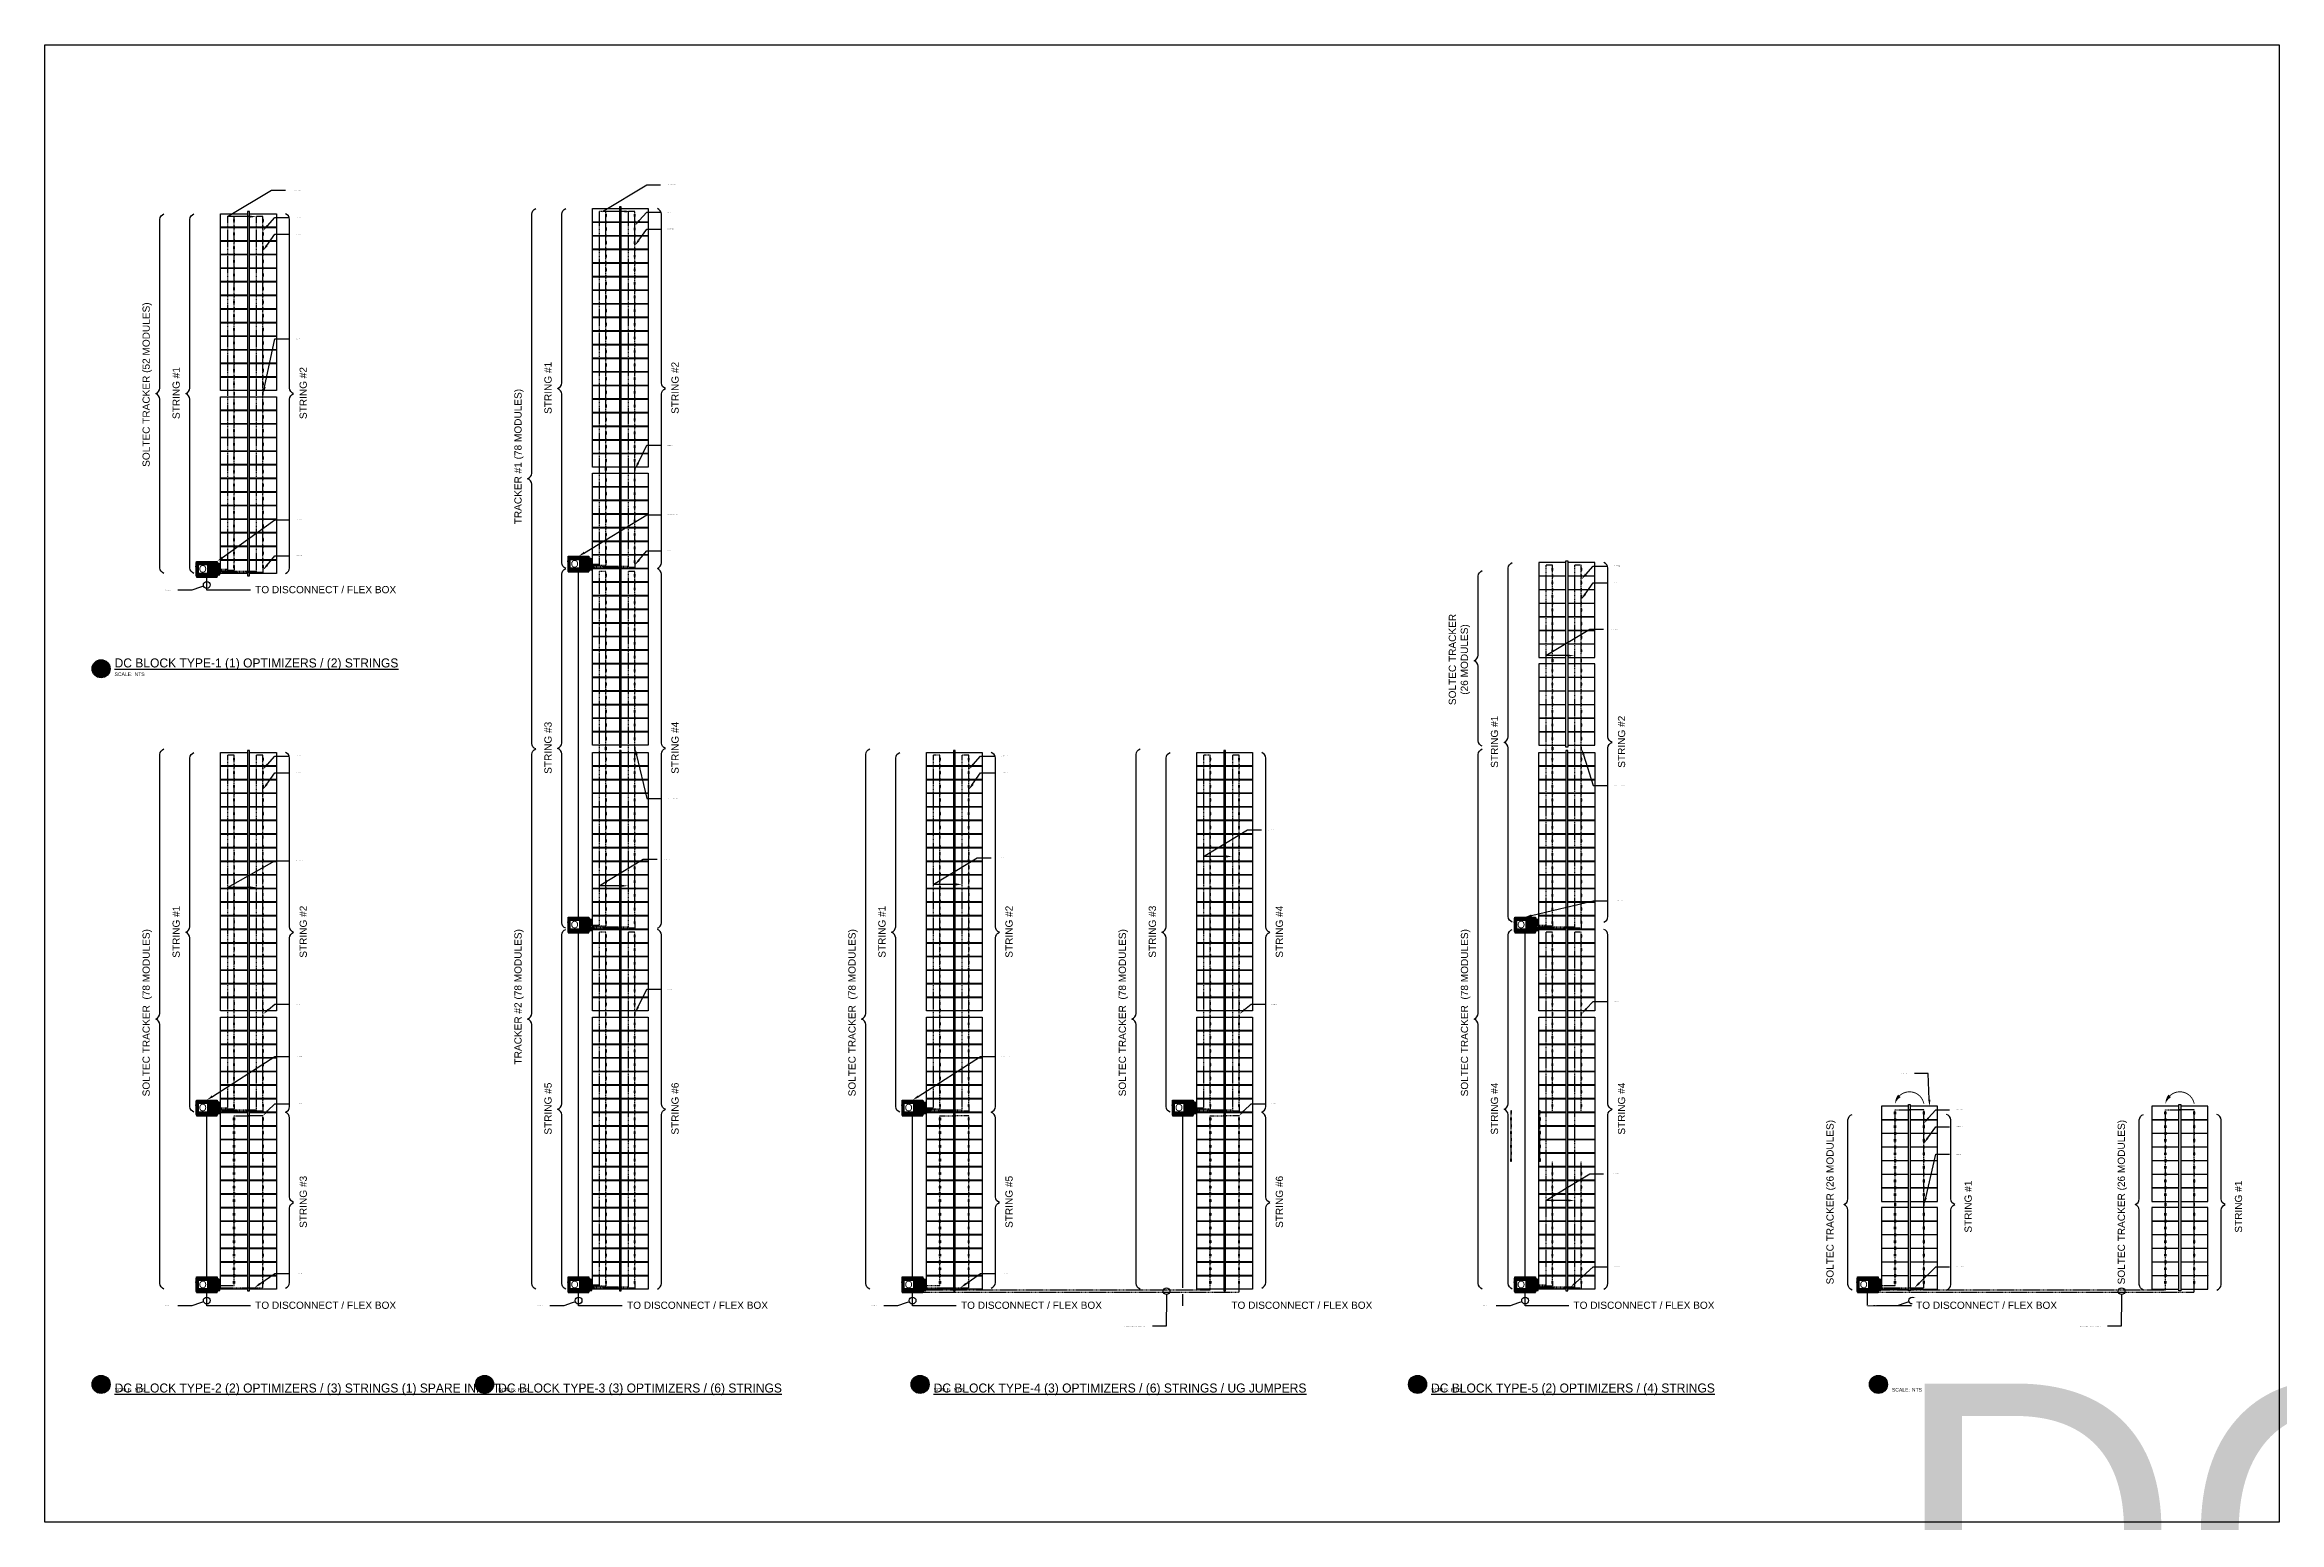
# Model space of a CAD drawing. Header units: feet. Extents: x -327 to 55127, y -2634 to 4121.
# Drawn here: x 1228 to 1848, y -2565 to -2155 of the extents above; entities that cross this region are included whole.
import ezdxf
from ezdxf import colors
from ezdxf.entities.mleader import LeaderData, LeaderLine
from ezdxf.enums import TextEntityAlignment as Align
from ezdxf.lldxf.tags import DXFTag
from ezdxf.math import Vec2, Vec3

# ---------------------------------------------------------------- set-up
doc = ezdxf.new("R2018")
doc.units = ezdxf.units.FT
doc.header["$MEASUREMENT"] = 0
doc.linetypes.add('HIDDEN', pattern=[0.375, 0.25, -0.125])
for name, color, linetype in [('E-CABL-DF', 10, 'DF_CABLE'), ('E-DC FEEDER', 10, 'DC TRUNK FEEDER'), ('E-DIM', 7, 'Continuous'), ('E-HARN-COMP', 8, 'Continuous'), ('E-OPT', 10, 'Continuous'), ('E-TRNK-CABL-NEG', 6, 'HIDDEN'), ('E-TRUNK-CABLE-POS', 6, 'HIDDEN'), ('G-ANNO-TEXT', 1, 'Continuous'), ('G-TITL-TEXT', 153, 'Continuous'), ('PVcase PV Modules (full frames)', 142, 'Continuous'), ('XREF', 7, 'Continuous')]:
    doc.layers.add(name, color=color, linetype=linetype)
doc.styles.add('NEI-A', font='arial.ttf')
doc.styles.get("Standard").update_dxf_attribs({"font": 'arial.ttf'})
tags = doc.linetypes.add('DC TRUNK FEEDER', pattern='A,0.5,-0.2,["DT",Standard,S=0.1,R=0,X=-0.1,Y=-0.05],-0.2', length=0.9).pattern_tags.tags
tags[6] = DXFTag(74, 10)
doc.linetypes.add('DF_CABLE', pattern='A,1,-0.2,["DF",Standard,S=0.1,R=0,X=-0.1,Y=-0.05],-0.2', length=1.4)

msp = doc.modelspace()

# ---------------------------------------------------------------- texts
at = {"layer": 'G-ANNO-TEXT', "char_height": 2, "attachment_point": 3, "rotation": 90, "style": 'NEI-A', "bg_fill": 3, "box_fill_scale": 1.5, "bg_fill_color": 256, "bg_fill_transparency": 0}
for s, insert, width in [('SOLTEC TRACKER (52 MODULES)', (1255.42, -2226, -3.82), 60.9313), ('STRING #1', (1263.74, -2243.94, -3.82), 13.9463), ('STRING #1', (1366.94, -2242.51, -3.82), 13.9463), ('TRACKER #1 (78 MODULES)', (1358.61, -2250.01, -3.82), 52.8604), ('SOLTEC TRACKER  (78 MODULES)', (1255.42, -2399.9, -3.82), 61.7076), ('TRACKER #2 (78 MODULES)', (1358.61, -2399.9, -3.82), 52.8604), ('SOLTEC TRACKER  (78 MODULES)', (1451.29, -2399.9, -3.82), 61.7076), ('SOLTEC TRACKER  (78 MODULES)', (1621.26, -2399.9, -3.82), 61.7076)]:
    msp.add_mtext(s, dxfattribs=dict(at, insert=insert, width=width))

# ---------------------------------------------------------------- blocks, each defined once
blk = doc.blocks.new('HT72-18X (2x39)')
for points in [[(49971.08, 17289.69), (49971.08, 17293.41), (49978.57, 17293.41), (49978.57, 17289.69), (49971.08, 17289.69)], [(49971.08, 17285.91), (49971.08, 17289.63), (49978.57, 17289.63), (49978.57, 17285.91), (49971.08, 17285.91)], [(49978.57, 17293.93), (49978.57, 17143.99), (49979.06, 17143.99), (49979.06, 17293.93), (49978.57, 17293.93)], [(49979.06, 17289.69), (49979.06, 17293.41), (49986.56, 17293.41), (49986.56, 17289.69), (49979.06, 17289.69)], [(49979.06, 17285.91), (49979.06, 17289.63), (49986.56, 17289.63), (49986.56, 17285.91), (49979.06, 17285.91)], [(49971.08, 17282.14), (49971.08, 17285.86), (49978.57, 17285.86), (49978.57, 17282.14), (49971.08, 17282.14)], [(49979.06, 17282.14), (49979.06, 17285.86), (49986.56, 17285.86), (49986.56, 17282.14), (49979.06, 17282.14)], [(49971.08, 17278.36), (49971.08, 17282.08), (49978.57, 17282.08), (49978.57, 17278.36), (49971.08, 17278.36)], [(49971.08, 17274.59), (49971.08, 17278.3), (49978.57, 17278.3), (49978.57, 17274.59), (49971.08, 17274.59)], [(49979.06, 17278.36), (49979.06, 17282.08), (49986.56, 17282.08), (49986.56, 17278.36), (49979.06, 17278.36)], [(49979.06, 17274.59), (49979.06, 17278.3), (49986.56, 17278.3), (49986.56, 17274.59), (49979.06, 17274.59)], [(49971.08, 17270.81), (49971.08, 17274.53), (49978.57, 17274.53), (49978.57, 17270.81), (49971.08, 17270.81)], [(49971.08, 17267.03), (49971.08, 17270.75), (49978.57, 17270.75), (49978.57, 17267.03), (49971.08, 17267.03)], [(49979.06, 17270.81), (49979.06, 17274.53), (49986.56, 17274.53), (49986.56, 17270.81), (49979.06, 17270.81)], [(49979.06, 17267.03), (49979.06, 17270.75), (49986.56, 17270.75), (49986.56, 17267.03), (49979.06, 17267.03)], [(49971.08, 17263.26), (49971.08, 17266.97), (49978.57, 17266.97), (49978.57, 17263.26), (49971.08, 17263.26)], [(49979.06, 17263.26), (49979.06, 17266.97), (49986.56, 17266.97), (49986.56, 17263.26), (49979.06, 17263.26)], [(49971.08, 17259.48), (49971.08, 17263.2), (49978.57, 17263.2), (49978.57, 17259.48), (49971.08, 17259.48)], [(49971.08, 17255.7), (49971.08, 17259.42), (49978.57, 17259.42), (49978.57, 17255.7), (49971.08, 17255.7)], [(49979.06, 17259.48), (49979.06, 17263.2), (49986.56, 17263.2), (49986.56, 17259.48), (49979.06, 17259.48)], [(49979.06, 17255.7), (49979.06, 17259.42), (49986.56, 17259.42), (49986.56, 17255.7), (49979.06, 17255.7)], [(49971.08, 17251.93), (49971.08, 17255.65), (49978.57, 17255.65), (49978.57, 17251.93), (49971.08, 17251.93)], [(49971.08, 17248.15), (49971.08, 17251.87), (49978.57, 17251.87), (49978.57, 17248.15), (49971.08, 17248.15)], [(49979.06, 17251.93), (49979.06, 17255.65), (49986.56, 17255.65), (49986.56, 17251.93), (49979.06, 17251.93)], [(49979.06, 17248.15), (49979.06, 17251.87), (49986.56, 17251.87), (49986.56, 17248.15), (49979.06, 17248.15)], [(49971.08, 17244.38), (49971.08, 17248.09), (49978.57, 17248.09), (49978.57, 17244.38), (49971.08, 17244.38)], [(49979.06, 17244.38), (49979.06, 17248.09), (49986.56, 17248.09), (49986.56, 17244.38), (49979.06, 17244.38)], [(49971.08, 17240.6), (49971.08, 17244.32), (49978.57, 17244.32), (49978.57, 17240.6), (49971.08, 17240.6)], [(49971.08, 17236.82), (49971.08, 17240.54), (49978.57, 17240.54), (49978.57, 17236.82), (49971.08, 17236.82)], [(49979.06, 17240.6), (49979.06, 17244.32), (49986.56, 17244.32), (49986.56, 17240.6), (49979.06, 17240.6)], [(49979.06, 17236.82), (49979.06, 17240.54), (49986.56, 17240.54), (49986.56, 17236.82), (49979.06, 17236.82)], [(49971.08, 17233.05), (49971.08, 17236.76), (49978.57, 17236.76), (49978.57, 17233.05), (49971.08, 17233.05)], [(49971.08, 17229.27), (49971.08, 17232.99), (49978.57, 17232.99), (49978.57, 17229.27), (49971.08, 17229.27)], [(49979.06, 17233.05), (49979.06, 17236.76), (49986.56, 17236.76), (49986.56, 17233.05), (49979.06, 17233.05)], [(49979.06, 17229.27), (49979.06, 17232.99), (49986.56, 17232.99), (49986.56, 17229.27), (49979.06, 17229.27)], [(49971.08, 17225.49), (49971.08, 17229.21), (49978.57, 17229.21), (49978.57, 17225.49), (49971.08, 17225.49)], [(49979.06, 17225.49), (49979.06, 17229.21), (49986.56, 17229.21), (49986.56, 17225.49), (49979.06, 17225.49)], [(49971.08, 17221.72), (49971.08, 17225.44), (49978.57, 17225.44), (49978.57, 17221.72), (49971.08, 17221.72)], [(49979.06, 17221.72), (49979.06, 17225.44), (49986.56, 17225.44), (49986.56, 17221.72), (49979.06, 17221.72)], [(49971.08, 17216.26), (49971.08, 17219.98), (49978.57, 17219.98), (49978.57, 17216.26), (49971.08, 17216.26)], [(49971.08, 17212.49), (49971.08, 17216.2), (49978.57, 17216.2), (49978.57, 17212.49), (49971.08, 17212.49)], [(49979.06, 17216.26), (49979.06, 17219.98), (49986.56, 17219.98), (49986.56, 17216.26), (49979.06, 17216.26)], [(49979.06, 17212.49), (49979.06, 17216.2), (49986.56, 17216.2), (49986.56, 17212.49), (49979.06, 17212.49)], [(49971.08, 17208.71), (49971.08, 17212.43), (49978.57, 17212.43), (49978.57, 17208.71), (49971.08, 17208.71)], [(49971.08, 17204.93), (49971.08, 17208.65), (49978.57, 17208.65), (49978.57, 17204.93), (49971.08, 17204.93)], [(49979.06, 17208.71), (49979.06, 17212.43), (49986.56, 17212.43), (49986.56, 17208.71), (49979.06, 17208.71)], [(49979.06, 17204.93), (49979.06, 17208.65), (49986.56, 17208.65), (49986.56, 17204.93), (49979.06, 17204.93)], [(49971.08, 17201.16), (49971.08, 17204.87), (49978.57, 17204.87), (49978.57, 17201.16), (49971.08, 17201.16)], [(49979.06, 17201.16), (49979.06, 17204.87), (49986.56, 17204.87), (49986.56, 17201.16), (49979.06, 17201.16)], [(49971.08, 17197.38), (49971.08, 17201.1), (49978.57, 17201.1), (49978.57, 17197.38), (49971.08, 17197.38)], [(49971.08, 17193.6), (49971.08, 17197.32), (49978.57, 17197.32), (49978.57, 17193.6), (49971.08, 17193.6)], [(49979.06, 17197.38), (49979.06, 17201.1), (49986.56, 17201.1), (49986.56, 17197.38), (49979.06, 17197.38)], [(49979.06, 17193.6), (49979.06, 17197.32), (49986.56, 17197.32), (49986.56, 17193.6), (49979.06, 17193.6)], [(49971.08, 17189.83), (49971.08, 17193.55), (49978.57, 17193.55), (49978.57, 17189.83), (49971.08, 17189.83)], [(49971.08, 17186.05), (49971.08, 17189.77), (49978.57, 17189.77), (49978.57, 17186.05), (49971.08, 17186.05)], [(49979.06, 17189.83), (49979.06, 17193.55), (49986.56, 17193.55), (49986.56, 17189.83), (49979.06, 17189.83)], [(49979.06, 17186.05), (49979.06, 17189.77), (49986.56, 17189.77), (49986.56, 17186.05), (49979.06, 17186.05)], [(49971.08, 17182.28), (49971.08, 17185.99), (49978.57, 17185.99), (49978.57, 17182.28), (49971.08, 17182.28)], [(49979.06, 17182.28), (49979.06, 17185.99), (49986.56, 17185.99), (49986.56, 17182.28), (49979.06, 17182.28)], [(49971.08, 17178.5), (49971.08, 17182.22), (49978.57, 17182.22), (49978.57, 17178.5), (49971.08, 17178.5)], [(49971.08, 17174.72), (49971.08, 17178.44), (49978.57, 17178.44), (49978.57, 17174.72), (49971.08, 17174.72)], [(49979.06, 17178.5), (49979.06, 17182.22), (49986.56, 17182.22), (49986.56, 17178.5), (49979.06, 17178.5)], [(49979.06, 17174.72), (49979.06, 17178.44), (49986.56, 17178.44), (49986.56, 17174.72), (49979.06, 17174.72)], [(49971.08, 17170.95), (49971.08, 17174.66), (49978.57, 17174.66), (49978.57, 17170.95), (49971.08, 17170.95)], [(49971.08, 17167.17), (49971.08, 17170.89), (49978.57, 17170.89), (49978.57, 17167.17), (49971.08, 17167.17)], [(49979.06, 17170.95), (49979.06, 17174.66), (49986.56, 17174.66), (49986.56, 17170.95), (49979.06, 17170.95)], [(49979.06, 17167.17), (49979.06, 17170.89), (49986.56, 17170.89), (49986.56, 17167.17), (49979.06, 17167.17)], [(49971.08, 17163.39), (49971.08, 17167.11), (49978.57, 17167.11), (49978.57, 17163.39), (49971.08, 17163.39)], [(49979.06, 17163.39), (49979.06, 17167.11), (49986.56, 17167.11), (49986.56, 17163.39), (49979.06, 17163.39)], [(49971.08, 17159.62), (49971.08, 17163.34), (49978.57, 17163.34), (49978.57, 17159.62), (49971.08, 17159.62)], [(49971.08, 17155.84), (49971.08, 17159.56), (49978.57, 17159.56), (49978.57, 17155.84), (49971.08, 17155.84)], [(49979.06, 17159.62), (49979.06, 17163.34), (49986.56, 17163.34), (49986.56, 17159.62), (49979.06, 17159.62)], [(49979.06, 17155.84), (49979.06, 17159.56), (49986.56, 17159.56), (49986.56, 17155.84), (49979.06, 17155.84)], [(49971.08, 17152.07), (49971.08, 17155.78), (49978.57, 17155.78), (49978.57, 17152.07), (49971.08, 17152.07)], [(49971.08, 17148.29), (49971.08, 17152.01), (49978.57, 17152.01), (49978.57, 17148.29), (49971.08, 17148.29)], [(49979.06, 17152.07), (49979.06, 17155.78), (49986.56, 17155.78), (49986.56, 17152.07), (49979.06, 17152.07)], [(49979.06, 17148.29), (49979.06, 17152.01), (49986.56, 17152.01), (49986.56, 17148.29), (49979.06, 17148.29)], [(49971.08, 17144.51), (49971.08, 17148.23), (49978.57, 17148.23), (49978.57, 17144.51), (49971.08, 17144.51)], [(49979.06, 17144.51), (49979.06, 17148.23), (49986.56, 17148.23), (49986.56, 17144.51), (49979.06, 17144.51)]]:
    blk.add_lwpolyline(points)
blk = doc.blocks.new('HT72-18X (2x13)')
for points in [[(50205.64, 17192.01), (50205.64, 17195.73), (50213.14, 17195.73), (50213.14, 17192.01), (50205.64, 17192.01)], [(50213.14, 17196.21), (50213.14, 17144.53), (50213.63, 17144.53), (50213.63, 17196.21), (50213.14, 17196.21)], [(50213.63, 17192.01), (50213.63, 17195.73), (50221.13, 17195.73), (50221.13, 17192.01), (50213.63, 17192.01)], [(50205.64, 17188.24), (50205.64, 17191.95), (50213.14, 17191.95), (50213.14, 17188.24), (50205.64, 17188.24)], [(50213.63, 17188.24), (50213.63, 17191.95), (50221.13, 17191.95), (50221.13, 17188.24), (50213.63, 17188.24)], [(50205.64, 17184.46), (50205.64, 17188.18), (50213.14, 17188.18), (50213.14, 17184.46), (50205.64, 17184.46)], [(50205.64, 17180.68), (50205.64, 17184.4), (50213.14, 17184.4), (50213.14, 17180.68), (50205.64, 17180.68)], [(50213.63, 17184.46), (50213.63, 17188.18), (50221.13, 17188.18), (50221.13, 17184.46), (50213.63, 17184.46)], [(50213.63, 17180.68), (50213.63, 17184.4), (50221.13, 17184.4), (50221.13, 17180.68), (50213.63, 17180.68)], [(50205.64, 17176.91), (50205.64, 17180.62), (50213.14, 17180.62), (50213.14, 17176.91), (50205.64, 17176.91)], [(50205.64, 17173.13), (50205.64, 17176.85), (50213.14, 17176.85), (50213.14, 17173.13), (50205.64, 17173.13)], [(50213.63, 17176.91), (50213.63, 17180.62), (50221.13, 17180.62), (50221.13, 17176.91), (50213.63, 17176.91)], [(50213.63, 17173.13), (50213.63, 17176.85), (50221.13, 17176.85), (50221.13, 17173.13), (50213.63, 17173.13)], [(50205.64, 17169.35), (50205.64, 17173.07), (50213.14, 17173.07), (50213.14, 17169.35), (50205.64, 17169.35)], [(50213.63, 17169.35), (50213.63, 17173.07), (50221.13, 17173.07), (50221.13, 17169.35), (50213.63, 17169.35)], [(50205.64, 17163.9), (50205.64, 17167.62), (50213.14, 17167.62), (50213.14, 17163.9), (50205.64, 17163.9)], [(50213.63, 17163.9), (50213.63, 17167.62), (50221.13, 17167.62), (50221.13, 17163.9), (50213.63, 17163.9)], [(50205.64, 17160.12), (50205.64, 17163.84), (50213.14, 17163.84), (50213.14, 17160.12), (50205.64, 17160.12)], [(50205.64, 17156.35), (50205.64, 17160.06), (50213.14, 17160.06), (50213.14, 17156.35), (50205.64, 17156.35)], [(50213.63, 17160.12), (50213.63, 17163.84), (50221.13, 17163.84), (50221.13, 17160.12), (50213.63, 17160.12)], [(50213.63, 17156.35), (50213.63, 17160.06), (50221.13, 17160.06), (50221.13, 17156.35), (50213.63, 17156.35)], [(50205.64, 17152.57), (50205.64, 17156.29), (50213.14, 17156.29), (50213.14, 17152.57), (50205.64, 17152.57)], [(50205.64, 17148.79), (50205.64, 17152.51), (50213.14, 17152.51), (50213.14, 17148.79), (50205.64, 17148.79)], [(50213.63, 17152.57), (50213.63, 17156.29), (50221.13, 17156.29), (50221.13, 17152.57), (50213.63, 17152.57)], [(50213.63, 17148.79), (50213.63, 17152.51), (50221.13, 17152.51), (50221.13, 17148.79), (50213.63, 17148.79)], [(50205.64, 17145.02), (50205.64, 17148.73), (50213.14, 17148.73), (50213.14, 17145.02), (50205.64, 17145.02)], [(50213.63, 17145.02), (50213.63, 17148.73), (50221.13, 17148.73), (50221.13, 17145.02), (50213.63, 17145.02)]]:
    blk.add_lwpolyline(points)
blk = doc.blocks.new('DETAIL-TITLE_WITH_SCALE')
at = {"layer": 'G-TITL-TEXT'}
h = blk.add_hatch(color=255, dxfattribs=at)
h.dxf.hatch_style = 1
h.paths.add_polyline_path([(-0.002, 0.001, 1), (0.498, 0.001, 1)])
blk.add_circle((0.25, 0), 0.25, dxfattribs=at)
at = {"color": 7, "insert": (0.625, -0.101), "char_height": 0.1, "attachment_point": 1, "style": 'NEI-A'}
blk.add_mtext_dynamic_manual_height_columns('\\pxt5;SCALE:', width=0.42193, gutter_width=0.547, heights=[0], dxfattribs=at)
at = {"color": 153, "style": 'NEI-A'}
blk.add_attdef('DETAIL_NO', text='', height=0.25, dxfattribs=at).set_placement((0.25, 0), align=Align.MIDDLE_CENTER)
at = {"color": 153, "lineweight": 30, "flags": 104}
blk.add_attdef('DETAIL_TITLE', text='', height=0.25, dxfattribs=at).set_placement((0.625, 0.024), align=Align.BOTTOM_LEFT)
at = {"color": 7, "style": 'NEI-A'}
blk.add_attdef('SCALE', text='', height=0.1, dxfattribs=at).set_placement((1.179, -0.101), align=Align.TOP_LEFT)
blk = doc.blocks.new('_DotBlank')
at = {"color": 0, "linetype": 'ByBlock', "lineweight": -2}
blk.add_line((-0.5, 0), (-1, 0), dxfattribs=at)
blk.add_circle((0, 0), 0.5, dxfattribs=at)
blk = doc.blocks.new('AMPT-OPTIMIZER')
at = {"layer": 'E-OPT'}
for p, q in [((5.88, 3.02), (5.87, 3.02)), ((5.88, 2.43), (5.87, 2.43)), ((5.88, 0.74), (5.87, 0.74)), ((6.03, 3.76), (6.17, 3.76)), ((6.03, 2.07), (6.17, 2.08)), ((6.03, 1.49), (6.17, 1.5)), ((6.05, 3.13), (6.53, 3.13)), ((6.05, 3.04), (6.53, 3.04)), ((6.53, 3.03), (6.05, 3.03)), ((6.05, 2.53), (6.53, 2.53)), ((6.05, 2.45), (6.53, 2.45)), ((6.53, 2.44), (6.05, 2.44)), ((6.05, 0.85), (6.53, 0.85)), ((6.05, 0.76), (6.53, 0.76)), ((6.53, 0.75), (6.05, 0.75)), ((6.17, 3.39), (6.17, 3.41)), ((6.17, 1.71), (6.17, 1.72)), ((6.17, 1.13), (6.17, 1.14)), ((6.4, 2.9), (6.3, 2.9)), ((6.4, 2.3), (6.3, 2.3)), ((6.4, 0.62), (6.3, 0.62))]:
    blk.add_line(p, q, dxfattribs=at)
for points in [[(-0.09, 4.01), (-0.13, 4.01), (-0.13, 3.91), (-0.09, 3.91)], [(-0.09, 3.82), (-0.13, 3.82), (-0.13, 3.72), (-0.09, 3.72)], [(-0.09, 2.92), (-0.13, 2.92), (-0.13, 3.03), (-0.09, 3.03)], [(-0.09, 2.8), (-0.13, 2.8), (-0.13, 2.91), (-0.09, 2.91)], [(-0.09, 1.54), (-0.13, 1.54), (-0.13, 1.43), (-0.09, 1.43)], [(-0.09, 1.42), (-0.13, 1.42), (-0.13, 1.31), (-0.09, 1.31)], [(-0.09, 0.62), (-0.13, 0.62), (-0.13, 0.52), (-0.09, 0.52)], [(-0.09, 0.43), (-0.13, 0.43), (-0.13, 0.33), (-0.09, 0.33)], [(-0.03, 4.03), (0, 4.03)], [(-0.03, 0.31), (0, 0.31)], [(0, 4.22), (0, 4.34), (5.73, 4.34), (5.73, 4.22)], [(1.32, 0.12), (0, 0.12), (0, 4.22), (1.32, 4.22)], [(0, 4.03), (5.73, 4.03)], [(0, 3.84), (5.73, 3.84)], [(0, 3.8), (5.73, 3.8)], [(0, 3.77), (5.73, 3.77)], [(0, 3.74), (5.73, 3.74)], [(0, 3.71), (5.73, 3.71)], [(0, 3.52), (5.73, 3.52)], [(0, 3.48), (5.73, 3.48)], [(0, 3.45), (5.73, 3.45)], [(0, 3.42), (5.73, 3.42)], [(0, 3.38), (5.73, 3.38)], [(0, 3.2), (5.73, 3.2)], [(0, 3.16), (5.73, 3.16)], [(0, 3.13), (5.73, 3.13)], [(0, 3.1), (5.73, 3.1)], [(0, 3.04), (5.73, 3.04)], [(0, 2.93), (5.73, 2.93)], [(0, 2.91), (5.73, 2.91)], [(0, 2.88), (5.73, 2.88)], [(0, 2.84), (5.73, 2.84)], [(0, 2.81), (5.73, 2.81)], [(0, 2.78), (5.73, 2.78)], [(0, 2.75), (5.73, 2.75)], [(0, 2.55), (5.73, 2.55)], [(0, 2.51), (5.73, 2.51)], [(0, 2.48), (5.73, 2.48)], [(0, 2.45), (5.73, 2.45)], [(0, 2.42), (5.73, 2.42)], [(0, 2.24), (5.73, 2.24)], [(0, 2.21), (5.73, 2.21)], [(0, 2.17), (5.73, 2.17)], [(0, 2.13), (5.73, 2.13)], [(0, 2.1), (5.73, 2.1)], [(0, 1.92), (5.73, 1.92)], [(0, 1.89), (5.73, 1.89)], [(0, 1.86), (5.73, 1.86)], [(0, 1.83), (5.73, 1.83)], [(0, 1.8), (5.73, 1.8)], [(0, 1.6), (5.73, 1.6)], [(0, 1.56), (5.73, 1.56)], [(0, 1.54), (5.73, 1.54)], [(0, 1.5), (5.73, 1.5)], [(0, 1.47), (5.73, 1.47)], [(0, 1.44), (5.73, 1.44)], [(0, 1.41), (5.73, 1.41)], [(0, 1.3), (5.73, 1.3)], [(0, 1.25), (5.73, 1.25)], [(0, 1.21), (5.73, 1.21)], [(0, 1.18), (5.73, 1.18)], [(0, 1.15), (5.73, 1.15)], [(0, 0.96), (5.73, 0.96)], [(0, 0.92), (5.73, 0.92)], [(0, 0.89), (5.73, 0.89)], [(0, 0.86), (5.73, 0.86)], [(0, 0.82), (5.73, 0.82)], [(0, 0.63), (5.73, 0.63)], [(0, 0.6), (5.73, 0.6)], [(0, 0.57), (5.73, 0.57)], [(0, 0.54), (5.73, 0.54)], [(0, 0.51), (5.73, 0.51)], [(0, 0.31), (5.73, 0.31)], [(0, 0.12), (0, 0), (5.73, 0), (5.73, 0.12)], [(2.03, 4.22), (1.45, 4.22)], [(2.03, 0.12), (1.45, 0.12)], [(2.8, 4.22), (2.23, 4.22)], [(2.8, 0.12), (2.23, 0.12)], [(4.28, 4.22), (2.93, 4.22)], [(4.28, 0.12), (2.93, 0.12)], [(4.4, 4.22), (5.73, 4.22), (5.73, 0.12), (4.4, 0.12)], [(5.73, 4.04), (5.78, 4.04), (5.78, 0.3), (5.73, 0.3)], [(5.78, 4.01), (5.82, 4.01), (5.82, 3.91), (5.78, 3.91)], [(5.78, 3.82), (5.82, 3.82), (5.82, 3.72), (5.78, 3.72)], [(5.78, 2.92), (5.82, 2.92), (5.82, 2.81), (5.78, 2.81)], [(5.78, 1.53), (5.82, 1.53), (5.82, 1.42), (5.78, 1.42)], [(5.78, 0.62), (5.82, 0.62), (5.82, 0.52), (5.78, 0.52)], [(5.78, 0.43), (5.82, 0.43), (5.82, 0.33), (5.78, 0.33)], [(5.87, 3.03), (5.87, 3.04), (5.86, 3.04)], [(5.87, 2.44), (5.87, 2.44), (5.86, 2.44)], [(5.87, 0.76), (5.87, 0.76), (5.86, 0.76)], [(5.9, 3.04), (5.88, 3.04), (5.88, 3.03)], [(5.9, 2.44), (5.88, 2.44), (5.88, 2.44)], [(5.9, 0.76), (5.88, 0.76), (5.88, 0.76)], [(5.9, 3.44), (5.97, 3.44), (5.97, 3.64), (5.9, 3.64)], [(5.9, 1.76), (5.97, 1.76), (5.97, 1.96), (5.9, 1.96)], [(5.9, 1.18), (5.97, 1.18), (5.97, 1.38), (5.9, 1.38)], [(6.11, 3.68), (6.11, 3.55), (6.11, 3.49)], [(6.11, 2), (6.11, 1.86), (6.11, 1.8)], [(6.11, 1.42), (6.11, 1.28), (6.11, 1.22)], [(6.17, 3.73), (6.17, 3.78), (6.2, 3.78)], [(6.17, 2.04), (6.17, 2.09), (6.2, 2.09)], [(6.17, 1.46), (6.17, 1.51), (6.2, 1.51)], [(6.2, 3.73), (6.2, 3.78), (6.25, 3.76), (6.25, 3.7)], [(6.2, 2.04), (6.2, 2.09), (6.25, 2.07), (6.25, 2.02)], [(6.2, 1.46), (6.2, 1.51), (6.25, 1.49), (6.25, 1.44)]]:
    blk.add_lwpolyline(points, dxfattribs=at)
for points in [[(-0.03, 0.3), (-0.03, 4.04), (-0.09, 4.04), (-0.09, 0.3)], [(1.44, 2.65), (1.48, 2.65), (1.48, 2.63), (1.44, 2.63), (1.44, 2.6), (1.43, 2.6), (1.43, 2.63), (1.39, 2.63), (1.39, 2.65), (1.43, 2.65), (1.43, 2.69), (1.44, 2.69)], [(1.44, 1.69), (1.48, 1.69), (1.48, 1.71), (1.44, 1.71), (1.44, 1.74), (1.43, 1.74), (1.43, 1.71), (1.39, 1.71), (1.39, 1.69), (1.43, 1.69), (1.43, 1.65), (1.44, 1.65)], [(1.99, 2.65), (2.03, 2.65), (2.03, 2.63), (1.99, 2.63), (1.99, 2.6), (1.98, 2.6), (1.98, 2.63), (1.94, 2.63), (1.94, 2.65), (1.98, 2.65), (1.98, 2.69), (1.99, 2.69)], [(1.99, 1.69), (2.03, 1.69), (2.03, 1.71), (1.99, 1.71), (1.99, 1.74), (1.98, 1.74), (1.98, 1.71), (1.94, 1.71), (1.94, 1.69), (1.98, 1.69), (1.98, 1.65), (1.99, 1.65)], [(5.86, 3.05), (5.86, 3.03), (5.87, 3.03), (5.87, 3.02), (5.88, 3.02), (5.88, 3.03), (5.9, 3.03), (5.9, 3.05), (5.88, 3.05), (5.88, 3.06), (5.87, 3.06), (5.87, 3.05)], [(5.86, 2.45), (5.86, 2.44), (5.87, 2.44), (5.87, 2.43), (5.88, 2.43), (5.88, 2.44), (5.9, 2.44), (5.9, 2.45), (5.88, 2.45), (5.88, 2.46), (5.87, 2.46), (5.87, 2.45)], [(5.86, 0.77), (5.86, 0.76), (5.87, 0.76), (5.87, 0.74), (5.88, 0.74), (5.88, 0.76), (5.9, 0.76), (5.9, 0.77), (5.88, 0.77), (5.88, 0.78), (5.87, 0.78), (5.87, 0.77)], [(5.87, 3.55), (5.87, 3.59), (5.88, 3.59), (5.88, 3.55)], [(5.87, 1.87), (5.87, 1.91), (5.88, 1.91), (5.88, 1.87)], [(5.87, 1.29), (5.87, 1.33), (5.88, 1.33), (5.88, 1.29)]]:
    blk.add_lwpolyline(points, close=True, dxfattribs=at)
for points in [[(6.03, 3.71), (6.18, 3.71), (6.17, 3.73), (6.2, 3.73), (6.25, 3.7), (6.25, 3.7, -0.417336), (6.25, 3.69), (6.03, 3.68, 0.407505), (6.03, 3.68)], [(6.03, 3.41), (6.18, 3.41), (6.17, 3.39), (6.2, 3.39), (6.25, 3.42), (6.25, 3.42, 0.417361), (6.25, 3.43), (6.03, 3.44, -0.407434), (6.03, 3.44)], [(6.03, 2.02), (6.18, 2.03), (6.17, 2.04), (6.2, 2.04), (6.25, 2.02), (6.25, 2.01, -0.417336), (6.25, 2.01), (6.03, 2, 0.407505), (6.03, 2)], [(6.03, 1.73), (6.18, 1.72), (6.17, 1.71), (6.2, 1.71), (6.25, 1.73), (6.25, 1.74, 0.417361), (6.25, 1.74), (6.03, 1.75, -0.407434), (6.03, 1.76)], [(6.03, 1.44), (6.18, 1.45), (6.17, 1.46), (6.2, 1.46), (6.25, 1.44), (6.25, 1.43, -0.417336), (6.25, 1.43), (6.03, 1.42, 0.407505), (6.03, 1.42)], [(6.03, 1.15), (6.18, 1.14), (6.17, 1.13), (6.2, 1.13), (6.25, 1.15), (6.25, 1.16, 0.417361), (6.25, 1.16), (6.03, 1.17, -0.407434), (6.03, 1.18)]]:
    blk.add_lwpolyline(points, format="xyb", dxfattribs=at)
for centre, radius in [((1.39, 4.22), 0.0616), ((1.39, 0.12), 0.0616), ((1.43, 2.64), 0.0939), ((1.43, 1.7), 0.0939), ((1.99, 2.64), 0.0939), ((1.99, 1.7), 0.0939), ((2.13, 4.22), 0.0994), ((2.13, 0.12), 0.0994), ((2.13, 4.22), 0.0473), ((2.13, 0.12), 0.0473), ((2.13, 4.22), 0.0136), ((2.13, 0.12), 0.0136), ((2.87, 4.22), 0.0616), ((2.87, 0.12), 0.0616), ((4.34, 4.22), 0.0616), ((4.34, 0.12), 0.0616), ((5.87, 3.57), 0.0426), ((5.88, 3.04), 0.0426), ((5.88, 2.44), 0.0426), ((5.87, 1.89), 0.0426), ((5.87, 1.31), 0.0426), ((5.88, 0.76), 0.0426)]:
    blk.add_circle(centre, radius, dxfattribs=at)
for points, degree, knots in [([(5.82, 3.78), (6.03, 3.78), (6.03, 3.69), (6.03, 3.69), (6.03, 3.59), (6.03, 3.5), (6.03, 3.4), (6.03, 3.4), (6.03, 3.39), (5.78, 3.39)], 1, [0.137833, 0.137833, 0.8295, 1.8295, 2.8295, 3.8295, 4.781137, 5.781137, 6.781137, 7.781137, 8.528711, 8.528711]), ([(6.4, 3.22), (6.4, 3.22), (6.4, 3.22), (6.4, 3.18), (6.3, 3.18), (6.3, 3.2), (6.3, 3.2), (6.28, 3.22), (5.78, 3.22)], 1, [0, 0, 1, 2, 3, 4, 5, 6, 7, 7.955035, 7.955035]), ([(6.4, 2.62), (6.4, 2.62), (6.4, 2.62), (6.4, 2.59), (6.3, 2.59), (6.3, 2.6), (6.3, 2.61), (6.28, 2.63), (5.78, 2.63)], 1, [0, 0, 1, 2, 3, 4, 5, 6, 7, 7.955035, 7.955035]), ([(5.78, 2.1), (6.03, 2.1), (6.03, 2.01), (6.03, 2), (6.03, 1.9), (6.03, 1.81), (6.03, 1.71), (6.03, 1.71), (6.03, 1.71), (5.78, 1.71)], 1, [0, 0, 0.8295, 1.8295, 2.8295, 3.8295, 4.781137, 5.781137, 6.781137, 7.781137, 8.528711, 8.528711]), ([(5.82, 1.52), (6.03, 1.52), (6.03, 1.43), (6.03, 1.42), (6.03, 1.32), (6.03, 1.23), (6.03, 1.13), (6.03, 1.13), (6.03, 1.13), (5.78, 1.13)], 1, [0.137833, 0.137833, 0.8295, 1.8295, 2.8295, 3.8295, 4.781137, 5.781137, 6.781137, 7.781137, 8.528711, 8.528711]), ([(6.4, 0.94), (6.4, 0.94), (6.4, 0.94), (6.4, 0.9), (6.3, 0.9), (6.3, 0.92), (6.3, 0.92), (6.28, 0.94), (5.78, 0.94)], 1, [0, 0, 1, 2, 3, 4, 5, 6, 7, 7.955035, 7.955035]), ([(5.9, 3.61), (5.9, 3.62), (5.9, 3.63), (5.9, 3.64), (5.89, 3.64), (5.88, 3.65), (5.84, 3.67), (5.82, 3.68), (5.8, 3.69), (5.8, 3.69), (5.8, 3.69), (5.8, 3.69), (5.79, 3.69), (5.79, 3.69), (5.79, 3.69), (5.79, 3.69), (5.79, 3.59), (5.79, 3.49), (5.79, 3.4), (5.79, 3.4), (5.79, 3.4), (5.79, 3.4), (5.8, 3.4), (5.8, 3.4), (5.8, 3.4), (5.8, 3.4), (5.82, 3.41), (5.84, 3.42), (5.88, 3.43), (5.89, 3.44), (5.9, 3.44), (5.9, 3.48), (5.9, 3.51), (5.9, 3.54)], 3, [0, 0, 0, 0, 0.175489, 0.175489, 0.175489, 0.425436, 0.675194, 1.175489, 1.175489, 1.175489, 1.339863, 1.811084, 1.995544, 2.099777, 2.175489, 2.175489, 2.175489, 3.175489, 3.175489, 3.175489, 3.20703, 3.28519, 3.460771, 3.984033, 4.175489, 4.175489, 4.175489, 4.676213, 4.925949, 5.175489, 5.175489, 5.175489, 5.657834, 5.657834, 5.657834, 5.657834]), ([(5.9, 1.92), (5.9, 1.93), (5.9, 1.94), (5.9, 1.96), (5.89, 1.96), (5.88, 1.97), (5.84, 1.98), (5.82, 1.99), (5.8, 2), (5.8, 2), (5.8, 2), (5.8, 2), (5.79, 2.01), (5.79, 2.01), (5.79, 2.01), (5.79, 2.01), (5.79, 1.91), (5.79, 1.81), (5.79, 1.71), (5.79, 1.71), (5.79, 1.71), (5.79, 1.71), (5.8, 1.71), (5.8, 1.71), (5.8, 1.71), (5.8, 1.71), (5.82, 1.72), (5.84, 1.73), (5.88, 1.75), (5.89, 1.76), (5.9, 1.76), (5.9, 1.79), (5.9, 1.82), (5.9, 1.85)], 3, [0, 0, 0, 0, 0.175489, 0.175489, 0.175489, 0.425436, 0.675194, 1.175489, 1.175489, 1.175489, 1.339863, 1.811084, 1.995544, 2.099777, 2.175489, 2.175489, 2.175489, 3.175489, 3.175489, 3.175489, 3.20703, 3.28519, 3.460771, 3.984033, 4.175489, 4.175489, 4.175489, 4.676213, 4.925949, 5.175489, 5.175489, 5.175489, 5.657834, 5.657834, 5.657834, 5.657834]), ([(5.79, 1.13), (5.79, 1.13), (5.79, 1.13), (5.79, 1.13), (5.8, 1.13), (5.8, 1.13), (5.8, 1.13), (5.8, 1.13), (5.82, 1.14), (5.84, 1.15), (5.88, 1.17), (5.89, 1.18), (5.9, 1.18), (5.9, 1.21), (5.9, 1.24), (5.9, 1.27)], 3, [2, 2, 2, 2, 2.031541, 2.109701, 2.285282, 2.808544, 3, 3, 3, 3.500724, 3.75046, 4, 4, 4, 4.482346, 4.482346, 4.482346, 4.482346]), ([(5.9, 1.34), (5.9, 1.35), (5.9, 1.36), (5.9, 1.38), (5.89, 1.38), (5.88, 1.39), (5.84, 1.4), (5.82, 1.41), (5.8, 1.42)], 3, [4.824511, 4.824511, 4.824511, 4.824511, 5, 5, 5, 5.249947, 5.499706, 5.975484, 5.975484, 5.975484, 5.975484]), ([(5.93, 3.17), (5.91, 3.18), (5.88, 3.2), (5.85, 3.21), (5.83, 3.22), (5.83, 3.22), (5.83, 3.22), (5.83, 3.22), (5.83, 3.22), (5.83, 3.22), (5.83, 3.22), (5.83, 3.22), (5.83, 3.13), (5.83, 3.03), (5.83, 2.94), (5.83, 2.94), (5.83, 2.94), (5.83, 2.94), (5.83, 2.94), (5.83, 2.95), (5.83, 2.95), (5.83, 2.95), (5.85, 2.95), (5.88, 2.97), (5.91, 2.98), (5.93, 2.99), (5.97, 2.99), (6.01, 2.99), (6.05, 2.99), (6.05, 3.05), (6.05, 3.11), (6.05, 3.17), (6.01, 3.17), (5.97, 3.17), (5.93, 3.17), (5.93, 3.11), (5.93, 3.05), (5.93, 2.99)], 3, [0, 0, 0, 0, 0.499249, 1, 1, 1, 1.191456, 1.714328, 1.889909, 1.968408, 2, 2, 2, 3, 3, 3, 3.075721, 3.180211, 3.36466, 3.835604, 4, 4, 4, 4.500323, 5, 5, 5, 6, 6, 6, 7, 7, 7, 8, 8, 8, 9, 9, 9, 9]), ([(5.93, 2.58), (5.91, 2.59), (5.88, 2.6), (5.85, 2.61), (5.83, 2.62), (5.83, 2.62), (5.83, 2.62), (5.83, 2.62), (5.83, 2.62), (5.83, 2.62), (5.83, 2.62), (5.83, 2.62), (5.83, 2.53), (5.83, 2.44), (5.83, 2.35), (5.83, 2.35), (5.83, 2.35), (5.83, 2.35), (5.83, 2.35), (5.83, 2.35), (5.83, 2.35), (5.83, 2.35), (5.85, 2.36), (5.88, 2.37), (5.91, 2.39), (5.93, 2.39), (5.97, 2.39), (6.01, 2.39), (6.05, 2.39), (6.05, 2.46), (6.05, 2.52), (6.05, 2.58), (6.01, 2.58), (5.97, 2.58), (5.93, 2.58), (5.93, 2.52), (5.93, 2.46), (5.93, 2.39)], 3, [0, 0, 0, 0, 0.499249, 1, 1, 1, 1.191456, 1.714328, 1.889909, 1.968408, 2, 2, 2, 3, 3, 3, 3.075721, 3.180211, 3.36466, 3.835604, 4, 4, 4, 4.500323, 5, 5, 5, 6, 6, 6, 7, 7, 7, 8, 8, 8, 9, 9, 9, 9]), ([(5.93, 0.89), (5.91, 0.9), (5.88, 0.92), (5.85, 0.93), (5.83, 0.94), (5.83, 0.94), (5.83, 0.94), (5.83, 0.94), (5.83, 0.94), (5.83, 0.94), (5.83, 0.94), (5.83, 0.94), (5.83, 0.85), (5.83, 0.75), (5.83, 0.66), (5.83, 0.66), (5.83, 0.66), (5.83, 0.66), (5.83, 0.67), (5.83, 0.67), (5.83, 0.67), (5.83, 0.67), (5.85, 0.67), (5.88, 0.69), (5.91, 0.7), (5.93, 0.71), (5.97, 0.71), (6.01, 0.71), (6.05, 0.71), (6.05, 0.77), (6.05, 0.83), (6.05, 0.89), (6.01, 0.89), (5.97, 0.89), (5.93, 0.89), (5.93, 0.83), (5.93, 0.77), (5.93, 0.71)], 3, [0, 0, 0, 0, 0.499249, 1, 1, 1, 1.191456, 1.714328, 1.889909, 1.968408, 2, 2, 2, 3, 3, 3, 3.075721, 3.180211, 3.36466, 3.835604, 4, 4, 4, 4.500323, 5, 5, 5, 6, 6, 6, 7, 7, 7, 8, 8, 8, 9, 9, 9, 9]), ([(5.97, 3.64), (5.98, 3.64), (5.99, 3.63), (6, 3.62), (6.01, 3.61), (6.02, 3.6), (6.02, 3.59), (6.03, 3.59), (6.03, 3.56), (6.03, 3.53), (6.03, 3.5), (6.02, 3.49), (6.02, 3.49), (6.01, 3.48), (6, 3.47), (5.99, 3.46), (5.98, 3.45), (5.97, 3.44)], 3, [0, 0, 0, 0, 0.249655, 0.499064, 0.749429, 0.874826, 1, 1, 1, 2, 2, 2, 2.121887, 2.244534, 2.492906, 2.745645, 3, 3, 3, 3]), ([(5.97, 1.96), (5.98, 1.95), (5.99, 1.94), (6, 1.93), (6.01, 1.92), (6.02, 1.91), (6.02, 1.91), (6.03, 1.9), (6.03, 1.87), (6.03, 1.84), (6.03, 1.81), (6.02, 1.81), (6.02, 1.8), (6.01, 1.8), (6, 1.78), (5.99, 1.77), (5.98, 1.76), (5.97, 1.76)], 3, [0, 0, 0, 0, 0.249655, 0.499064, 0.749429, 0.874826, 1, 1, 1, 2, 2, 2, 2.121887, 2.244534, 2.492906, 2.745645, 3, 3, 3, 3]), ([(5.97, 1.38), (5.98, 1.37), (5.99, 1.36), (6, 1.35), (6.01, 1.34), (6.02, 1.33), (6.02, 1.33), (6.03, 1.32), (6.03, 1.29), (6.03, 1.26), (6.03, 1.23), (6.02, 1.23), (6.02, 1.22), (6.01, 1.22), (6, 1.2), (5.99, 1.19), (5.98, 1.18), (5.97, 1.18)], 3, [0, 0, 0, 0, 0.249655, 0.499064, 0.749429, 0.874826, 1, 1, 1, 2, 2, 2, 2.121887, 2.244534, 2.492906, 2.745645, 3, 3, 3, 3]), ([(6.5, 3.66), (6.5, 3.66), (6.5, 3.66), (6.5, 3.66), (6.5, 3.66), (6.5, 3.66), (6.5, 3.65), (6.5, 3.65), (6.5, 3.65), (6.5, 3.66), (6.5, 3.66), (6.5, 3.66), (6.5, 3.66), (6.49, 3.67), (6.49, 3.67), (6.49, 3.67), (6.49, 3.67), (6.49, 3.67), (6.49, 3.67), (6.49, 3.67), (6.49, 3.67), (6.37, 3.67), (6.25, 3.67), (6.13, 3.67)], 3, [0, 0, 0, 0, 0.00679, 0.082907, 0.273787, 0.579512, 1, 1, 1, 1.184323, 1.369552, 1.431018, 1.494647, 1.57509, 1.669545, 1.75354, 1.803206, 1.860768, 1.942971, 2, 2, 2, 3, 3, 3, 3]), ([(6.13, 3.64), (6.25, 3.64), (6.37, 3.64), (6.49, 3.64), (6.49, 3.64), (6.49, 3.64), (6.49, 3.64), (6.49, 3.64), (6.49, 3.64), (6.49, 3.64), (6.49, 3.64), (6.5, 3.64), (6.5, 3.65), (6.5, 3.65), (6.5, 3.65), (6.5, 3.65), (6.5, 3.65), (6.5, 3.64), (6.5, 3.64), (6.5, 3.63), (6.5, 3.63), (6.5, 3.63), (6.5, 3.62), (6.5, 3.61), (6.5, 3.61), (6.5, 3.6), (6.5, 3.59), (6.5, 3.58), (6.5, 3.58), (6.5, 3.57), (6.5, 3.56), (6.5, 3.56), (6.5, 3.56), (6.5, 3.56), (6.5, 3.55), (6.5, 3.54), (6.5, 3.54), (6.5, 3.53), (6.5, 3.53), (6.5, 3.53), (6.5, 3.52), (6.5, 3.52), (6.5, 3.52), (6.5, 3.51), (6.5, 3.51), (6.5, 3.51), (6.5, 3.51)], 3, [0, 0, 0, 0, 1, 1, 1, 1.083046, 1.158085, 1.262935, 1.337098, 1.402233, 1.482349, 1.555826, 1.696592, 2, 2, 2, 2.04231, 2.094742, 2.1573, 2.195082, 2.234864, 2.276646, 2.343067, 2.413996, 2.488015, 2.563526, 2.640518, 2.718997, 2.791295, 2.862229, 2.931799, 3, 3, 3, 3.1834, 3.352569, 3.507508, 3.584771, 3.655787, 3.720526, 3.805907, 3.877192, 3.933172, 3.972439, 3.994995, 4, 4, 4, 4]), ([(6.49, 3.51), (6.49, 3.51), (6.49, 3.51), (6.49, 3.51), (6.49, 3.5), (6.49, 3.5), (6.49, 3.5), (6.49, 3.5), (6.49, 3.5), (6.37, 3.5), (6.25, 3.5), (6.13, 3.5)], 3, [0, 0, 0, 0, 0.056801, 0.266575, 0.453065, 0.690822, 0.873365, 1, 1, 1, 2, 2, 2, 2]), ([(6.5, 1.97), (6.5, 1.97), (6.5, 1.97), (6.5, 1.97), (6.5, 1.97), (6.5, 1.97), (6.5, 1.97), (6.5, 1.97), (6.5, 1.97), (6.5, 1.97), (6.5, 1.98), (6.5, 1.98), (6.5, 1.98), (6.49, 1.98), (6.49, 1.98), (6.49, 1.98), (6.49, 1.98), (6.49, 1.98), (6.49, 1.98), (6.49, 1.98), (6.49, 1.98), (6.37, 1.98), (6.25, 1.98), (6.13, 1.98)], 3, [0, 0, 0, 0, 0.00679, 0.082907, 0.273787, 0.579512, 1, 1, 1, 1.184323, 1.369552, 1.431018, 1.494647, 1.57509, 1.669545, 1.75354, 1.803206, 1.860768, 1.942971, 2, 2, 2, 3, 3, 3, 3]), ([(6.13, 1.95), (6.25, 1.95), (6.37, 1.95), (6.49, 1.95), (6.49, 1.95), (6.49, 1.95), (6.49, 1.95), (6.49, 1.95), (6.49, 1.96), (6.49, 1.96), (6.49, 1.96), (6.5, 1.96), (6.5, 1.96), (6.5, 1.97), (6.5, 1.97), (6.5, 1.97), (6.5, 1.96), (6.5, 1.96), (6.5, 1.95), (6.5, 1.95), (6.5, 1.95), (6.5, 1.94), (6.5, 1.94), (6.5, 1.93), (6.5, 1.92), (6.5, 1.92), (6.5, 1.91), (6.5, 1.9), (6.5, 1.89), (6.5, 1.89), (6.5, 1.88), (6.5, 1.88), (6.5, 1.87), (6.5, 1.87), (6.5, 1.87), (6.5, 1.86), (6.5, 1.85), (6.5, 1.85), (6.5, 1.84), (6.5, 1.84), (6.5, 1.84), (6.5, 1.83), (6.5, 1.83), (6.5, 1.83), (6.5, 1.83), (6.5, 1.83), (6.5, 1.83)], 3, [0, 0, 0, 0, 1, 1, 1, 1.083046, 1.158085, 1.262935, 1.337098, 1.402233, 1.482349, 1.555826, 1.696592, 2, 2, 2, 2.04231, 2.094742, 2.1573, 2.195082, 2.234864, 2.276646, 2.343067, 2.413996, 2.488015, 2.563526, 2.640518, 2.718997, 2.791295, 2.862229, 2.931799, 3, 3, 3, 3.1834, 3.352569, 3.507508, 3.584771, 3.655787, 3.720526, 3.805907, 3.877192, 3.933172, 3.972439, 3.994995, 4, 4, 4, 4]), ([(6.49, 1.82), (6.49, 1.82), (6.49, 1.82), (6.49, 1.82), (6.49, 1.82), (6.49, 1.82), (6.49, 1.82), (6.49, 1.82), (6.49, 1.82), (6.37, 1.82), (6.25, 1.82), (6.13, 1.82)], 3, [0, 0, 0, 0, 0.056801, 0.266575, 0.453065, 0.690822, 0.873365, 1, 1, 1, 2, 2, 2, 2]), ([(6.5, 1.39), (6.5, 1.39), (6.5, 1.39), (6.5, 1.39), (6.5, 1.39), (6.5, 1.39), (6.5, 1.39), (6.5, 1.39), (6.5, 1.39), (6.5, 1.39), (6.5, 1.4), (6.5, 1.4), (6.5, 1.4), (6.49, 1.4), (6.49, 1.4), (6.49, 1.4), (6.49, 1.4), (6.49, 1.4), (6.49, 1.4), (6.49, 1.4), (6.49, 1.4), (6.37, 1.4), (6.25, 1.4), (6.13, 1.4)], 3, [0, 0, 0, 0, 0.00679, 0.082907, 0.273787, 0.579512, 1, 1, 1, 1.184323, 1.369552, 1.431018, 1.494647, 1.57509, 1.669545, 1.75354, 1.803206, 1.860768, 1.942971, 2, 2, 2, 3, 3, 3, 3]), ([(6.13, 1.37), (6.25, 1.37), (6.37, 1.37), (6.49, 1.37), (6.49, 1.37), (6.49, 1.37), (6.49, 1.37), (6.49, 1.37), (6.49, 1.38), (6.49, 1.38), (6.49, 1.38), (6.5, 1.38), (6.5, 1.38), (6.5, 1.39), (6.5, 1.39), (6.5, 1.39), (6.5, 1.38), (6.5, 1.38), (6.5, 1.37), (6.5, 1.37), (6.5, 1.37), (6.5, 1.36), (6.5, 1.36), (6.5, 1.35), (6.5, 1.34), (6.5, 1.34), (6.5, 1.33), (6.5, 1.32), (6.5, 1.31), (6.5, 1.31), (6.5, 1.3), (6.5, 1.3), (6.5, 1.29), (6.5, 1.29), (6.5, 1.29), (6.5, 1.28), (6.5, 1.27), (6.5, 1.27), (6.5, 1.26), (6.5, 1.26), (6.5, 1.26), (6.5, 1.25), (6.5, 1.25), (6.5, 1.25), (6.5, 1.25), (6.5, 1.25), (6.5, 1.25)], 3, [0, 0, 0, 0, 1, 1, 1, 1.083046, 1.158085, 1.262935, 1.337098, 1.402233, 1.482349, 1.555826, 1.696592, 2, 2, 2, 2.04231, 2.094742, 2.1573, 2.195082, 2.234864, 2.276646, 2.343067, 2.413996, 2.488015, 2.563526, 2.640518, 2.718997, 2.791295, 2.862229, 2.931799, 3, 3, 3, 3.1834, 3.352569, 3.507508, 3.584771, 3.655787, 3.720526, 3.805907, 3.877192, 3.933172, 3.972439, 3.994995, 4, 4, 4, 4]), ([(6.49, 1.24), (6.49, 1.24), (6.49, 1.24), (6.49, 1.24), (6.49, 1.24), (6.49, 1.24), (6.49, 1.24), (6.49, 1.24), (6.49, 1.24), (6.37, 1.24), (6.25, 1.24), (6.13, 1.24)], 3, [0, 0, 0, 0, 0.056801, 0.266575, 0.453065, 0.690822, 0.873365, 1, 1, 1, 2, 2, 2, 2]), ([(6.28, 3.22), (6.28, 3.22), (6.28, 3.22), (6.28, 3.22), (6.28, 3.22), (6.28, 3.22), (6.28, 3.22), (6.28, 3.22), (6.28, 3.22), (6.28, 3.22), (6.29, 3.21), (6.3, 3.2), (6.3, 3.2)], 3, [0, 0, 0, 0, 1, 1, 1, 1.133744, 1.328934, 1.783703, 2, 2, 2, 3, 3, 3, 3]), ([(6.3, 2.97), (6.3, 2.96), (6.29, 2.95), (6.28, 2.95), (6.28, 2.95), (6.28, 2.95), (6.28, 2.94), (6.28, 2.94), (6.28, 2.94), (6.28, 2.94), (6.28, 2.91), (6.28, 2.89), (6.28, 2.86), (6.29, 2.86), (6.29, 2.87), (6.3, 2.88), (6.3, 2.91), (6.3, 2.94), (6.3, 2.97), (6.3, 2.97), (6.3, 2.98), (6.3, 2.98), (6.34, 2.98), (6.37, 2.98), (6.4, 2.98)], 3, [0, 0, 0, 0, 1, 1, 1, 1.158896, 1.546272, 1.765764, 2, 2, 2, 3, 3, 3, 4, 4, 4, 5, 5, 5, 6, 6, 6, 7, 7, 7, 7]), ([(6.28, 2.63), (6.28, 2.63), (6.28, 2.63), (6.28, 2.62), (6.28, 2.62), (6.28, 2.62), (6.28, 2.62), (6.28, 2.62), (6.28, 2.62), (6.28, 2.62), (6.29, 2.61), (6.3, 2.61), (6.3, 2.6)], 3, [0, 0, 0, 0, 1, 1, 1, 1.133744, 1.328934, 1.783703, 2, 2, 2, 3, 3, 3, 3]), ([(6.3, 2.37), (6.3, 2.36), (6.29, 2.36), (6.28, 2.35), (6.28, 2.35), (6.28, 2.35), (6.28, 2.35), (6.28, 2.35), (6.28, 2.35), (6.28, 2.35), (6.28, 2.32), (6.28, 2.29), (6.28, 2.26), (6.29, 2.27), (6.29, 2.27), (6.3, 2.28), (6.3, 2.31), (6.3, 2.34), (6.3, 2.37), (6.3, 2.38), (6.3, 2.38), (6.3, 2.38), (6.34, 2.38), (6.37, 2.38), (6.4, 2.38)], 3, [0, 0, 0, 0, 1, 1, 1, 1.158896, 1.546272, 1.765764, 2, 2, 2, 3, 3, 3, 4, 4, 4, 5, 5, 5, 6, 6, 6, 7, 7, 7, 7]), ([(6.28, 0.94), (6.28, 0.94), (6.28, 0.94), (6.28, 0.94), (6.28, 0.94), (6.28, 0.94), (6.28, 0.94), (6.28, 0.94), (6.28, 0.94), (6.28, 0.94), (6.29, 0.93), (6.3, 0.92), (6.3, 0.92)], 3, [0, 0, 0, 0, 1, 1, 1, 1.133744, 1.328934, 1.783703, 2, 2, 2, 3, 3, 3, 3]), ([(6.3, 0.69), (6.3, 0.68), (6.29, 0.67), (6.28, 0.67), (6.28, 0.67), (6.28, 0.67), (6.28, 0.66), (6.28, 0.66), (6.28, 0.66), (6.28, 0.66), (6.28, 0.63), (6.28, 0.61), (6.28, 0.58), (6.29, 0.58), (6.29, 0.59), (6.3, 0.6), (6.3, 0.63), (6.3, 0.66), (6.3, 0.69), (6.3, 0.69), (6.3, 0.7), (6.3, 0.7), (6.34, 0.7), (6.37, 0.7), (6.4, 0.7)], 3, [0, 0, 0, 0, 1, 1, 1, 1.158896, 1.546272, 1.765764, 2, 2, 2, 3, 3, 3, 4, 4, 4, 5, 5, 5, 6, 6, 6, 7, 7, 7, 7]), ([(6.49, 3.66), (6.49, 3.66), (6.49, 3.66), (6.5, 3.66), (6.5, 3.66), (6.5, 3.66), (6.5, 3.66), (6.5, 3.66), (6.5, 3.66), (6.5, 3.66), (6.5, 3.66)], 3, [0, 0, 0, 0, 0.122148, 0.248297, 0.373015, 0.498504, 0.624821, 0.749092, 0.874878, 1, 1, 1, 1]), ([(6.5, 3.51), (6.5, 3.51), (6.5, 3.51), (6.5, 3.51), (6.5, 3.51), (6.5, 3.51), (6.5, 3.51), (6.5, 3.51), (6.49, 3.51), (6.49, 3.51), (6.49, 3.51)], 3, [0, 0, 0, 0, 0.125061, 0.250714, 0.374997, 0.501326, 0.626689, 0.751419, 0.874759, 1, 1, 1, 1]), ([(6.49, 1.98), (6.49, 1.98), (6.49, 1.98), (6.5, 1.98), (6.5, 1.98), (6.5, 1.98), (6.5, 1.98), (6.5, 1.98), (6.5, 1.98), (6.5, 1.97), (6.5, 1.97)], 3, [0, 0, 0, 0, 0.122148, 0.248297, 0.373015, 0.498504, 0.624821, 0.749092, 0.874878, 1, 1, 1, 1]), ([(6.5, 1.83), (6.5, 1.83), (6.5, 1.83), (6.5, 1.83), (6.5, 1.83), (6.5, 1.83), (6.5, 1.82), (6.5, 1.82), (6.49, 1.82), (6.49, 1.82), (6.49, 1.82)], 3, [0, 0, 0, 0, 0.125061, 0.250714, 0.374997, 0.501326, 0.626689, 0.751419, 0.874759, 1, 1, 1, 1]), ([(6.49, 1.4), (6.49, 1.4), (6.49, 1.4), (6.5, 1.4), (6.5, 1.4), (6.5, 1.4), (6.5, 1.4), (6.5, 1.4), (6.5, 1.4), (6.5, 1.39), (6.5, 1.39)], 3, [0, 0, 0, 0, 0.122148, 0.248297, 0.373015, 0.498504, 0.624821, 0.749092, 0.874878, 1, 1, 1, 1]), ([(6.5, 1.25), (6.5, 1.25), (6.5, 1.25), (6.5, 1.25), (6.5, 1.25), (6.5, 1.25), (6.5, 1.24), (6.5, 1.24), (6.49, 1.24), (6.49, 1.24), (6.49, 1.24)], 3, [0, 0, 0, 0, 0.125061, 0.250714, 0.374997, 0.501326, 0.626689, 0.751419, 0.874759, 1, 1, 1, 1])]:
    blk.add_open_spline(points, degree=degree, knots=knots, dxfattribs=at)
for points in [[(5.78, 2.26), (6.28, 2.26)], [(5.82, 2.86), (6.28, 2.86)], [(5.82, 0.58), (6.28, 0.58)], [(6.03, 3.68), (6.11, 3.68), (6.13, 3.67), (6.13, 3.64), (6.13, 3.5), (6.13, 3.5), (6.11, 3.49), (6.03, 3.49)], [(6.03, 2), (6.11, 2), (6.13, 1.99), (6.13, 1.95), (6.13, 1.82), (6.13, 1.82), (6.11, 1.8), (6.03, 1.8)], [(6.03, 1.42), (6.11, 1.42), (6.13, 1.4), (6.13, 1.37), (6.13, 1.24), (6.13, 1.24), (6.11, 1.22), (6.03, 1.22)], [(6.05, 3.12), (6.53, 3.12), (6.53, 3.13), (6.53, 3.22), (6.53, 3.22), (6.53, 3.22), (6.4, 3.22), (6.4, 3.22), (6.4, 3.21), (6.4, 3.22), (6.4, 3.22)], [(6.05, 2.53), (6.53, 2.53), (6.53, 2.53), (6.53, 2.62), (6.53, 2.62), (6.53, 2.63), (6.4, 2.63), (6.4, 2.62), (6.4, 2.62), (6.4, 2.62), (6.4, 2.63)], [(6.05, 0.84), (6.53, 0.84), (6.53, 0.85), (6.53, 0.94), (6.53, 0.94), (6.53, 0.94), (6.4, 0.94), (6.4, 0.94), (6.4, 0.93), (6.4, 0.94), (6.4, 0.94)], [(6.25, 3.76), (6.25, 3.75), (6.25, 3.75), (6.25, 3.7)], [(6.25, 2.07), (6.25, 2.07), (6.25, 2.07), (6.25, 2.01)], [(6.25, 1.49), (6.25, 1.49), (6.25, 1.49), (6.25, 1.43)], [(6.4, 3.22), (6.4, 3.21), (6.4, 3.18)], [(6.4, 2.94), (6.4, 2.95), (6.4, 2.98), (6.4, 2.98), (6.4, 2.94), (6.4, 2.94), (6.4, 2.94), (6.4, 2.86), (6.53, 2.86), (6.53, 2.94), (6.53, 2.95), (6.53, 3.03), (6.53, 3.04), (6.53, 3.12)], [(6.4, 2.94), (6.4, 2.86), (6.4, 2.86)], [(6.4, 2.62), (6.4, 2.62), (6.4, 2.59)], [(6.4, 2.35), (6.4, 2.35), (6.4, 2.38), (6.4, 2.38), (6.4, 2.35), (6.4, 2.35), (6.4, 2.35), (6.4, 2.26), (6.53, 2.26), (6.53, 2.35), (6.53, 2.35), (6.53, 2.44), (6.53, 2.45), (6.53, 2.53)], [(6.4, 2.35), (6.4, 2.27), (6.4, 2.26)], [(6.4, 0.94), (6.4, 0.93), (6.4, 0.9)], [(6.4, 0.66), (6.4, 0.67), (6.4, 0.7), (6.4, 0.7), (6.4, 0.67), (6.4, 0.66), (6.4, 0.66), (6.4, 0.58), (6.53, 0.58), (6.53, 0.66), (6.53, 0.67), (6.53, 0.75), (6.53, 0.76), (6.53, 0.84)], [(6.4, 0.67), (6.4, 0.58), (6.4, 0.58)]]:
    blk.add_open_spline(points, degree=1, dxfattribs=at)
for points in [[(6.03, 3.49), (6.03, 3.49), (6.03, 3.49), (6.14, 3.48), (6.25, 3.48), (6.25, 3.48), (6.25, 3.47), (6.25, 3.45), (6.25, 3.42)], [(6.03, 1.8), (6.03, 1.8), (6.03, 1.8), (6.14, 1.8), (6.25, 1.79), (6.25, 1.79), (6.25, 1.79), (6.25, 1.76), (6.25, 1.74)], [(6.03, 1.22), (6.03, 1.22), (6.03, 1.22), (6.14, 1.22), (6.25, 1.21), (6.25, 1.21), (6.25, 1.21), (6.25, 1.18), (6.25, 1.16)]]:
    blk.add_rational_spline(points, [1, 0.907480128539, 1, 1, 1, 0.717204342147, 1, 1, 1], degree=2, knots=[0, 0, 0, 0.8671, 0.8671, 1.8671, 1.8671, 3.409128, 3.409128, 4.409128, 4.409128, 4.409128], dxfattribs=at)
at = {"layer": 'E-OPT', "insert": (0.68, 3.25), "char_height": 2, "width": 2.285, "attachment_point": 1, "bg_fill": 3, "box_fill_scale": 1, "bg_fill_color": 256, "bg_fill_transparency": 0}
blk.add_mtext('OPT', dxfattribs=at)
blk = doc.blocks.new('HT72-18X (2x26)')
for points in [[(50097.48, 17245.44), (50097.48, 17144.39), (50097.97, 17144.39), (50097.97, 17245.44), (50097.48, 17245.44)], [(50089.98, 17241.1), (50089.98, 17244.82), (50097.48, 17244.82), (50097.48, 17241.1), (50089.98, 17241.1)], [(50089.98, 17237.33), (50089.98, 17241.04), (50097.48, 17241.04), (50097.48, 17237.33), (50089.98, 17237.33)], [(50097.97, 17241.1), (50097.97, 17244.82), (50105.47, 17244.82), (50105.47, 17241.1), (50097.97, 17241.1)], [(50097.97, 17237.33), (50097.97, 17241.04), (50105.47, 17241.04), (50105.47, 17237.33), (50097.97, 17237.33)], [(50089.98, 17233.55), (50089.98, 17237.27), (50097.48, 17237.27), (50097.48, 17233.55), (50089.98, 17233.55)], [(50089.98, 17229.77), (50089.98, 17233.49), (50097.48, 17233.49), (50097.48, 17229.77), (50089.98, 17229.77)], [(50097.97, 17233.55), (50097.97, 17237.27), (50105.47, 17237.27), (50105.47, 17233.55), (50097.97, 17233.55)], [(50097.97, 17229.77), (50097.97, 17233.49), (50105.47, 17233.49), (50105.47, 17229.77), (50097.97, 17229.77)], [(50089.98, 17226), (50089.98, 17229.72), (50097.48, 17229.72), (50097.48, 17226), (50089.98, 17226)], [(50097.97, 17226), (50097.97, 17229.72), (50105.47, 17229.72), (50105.47, 17226), (50097.97, 17226)], [(50089.98, 17222.22), (50089.98, 17225.94), (50097.48, 17225.94), (50097.48, 17222.22), (50089.98, 17222.22)], [(50089.98, 17218.45), (50089.98, 17222.16), (50097.48, 17222.16), (50097.48, 17218.45), (50089.98, 17218.45)], [(50097.97, 17222.22), (50097.97, 17225.94), (50105.47, 17225.94), (50105.47, 17222.22), (50097.97, 17222.22)], [(50097.97, 17218.45), (50097.97, 17222.16), (50105.47, 17222.16), (50105.47, 17218.45), (50097.97, 17218.45)], [(50089.98, 17214.67), (50089.98, 17218.39), (50097.48, 17218.39), (50097.48, 17214.67), (50089.98, 17214.67)], [(50089.98, 17210.89), (50089.98, 17214.61), (50097.48, 17214.61), (50097.48, 17210.89), (50089.98, 17210.89)], [(50097.97, 17214.67), (50097.97, 17218.39), (50105.47, 17218.39), (50105.47, 17214.67), (50097.97, 17214.67)], [(50097.97, 17210.89), (50097.97, 17214.61), (50105.47, 17214.61), (50105.47, 17210.89), (50097.97, 17210.89)], [(50089.98, 17207.12), (50089.98, 17210.83), (50097.48, 17210.83), (50097.48, 17207.12), (50089.98, 17207.12)], [(50097.97, 17207.12), (50097.97, 17210.83), (50105.47, 17210.83), (50105.47, 17207.12), (50097.97, 17207.12)], [(50089.98, 17203.34), (50089.98, 17207.06), (50097.48, 17207.06), (50097.48, 17203.34), (50089.98, 17203.34)], [(50089.98, 17199.56), (50089.98, 17203.28), (50097.48, 17203.28), (50097.48, 17199.56), (50089.98, 17199.56)], [(50097.97, 17203.34), (50097.97, 17207.06), (50105.47, 17207.06), (50105.47, 17203.34), (50097.97, 17203.34)], [(50097.97, 17199.56), (50097.97, 17203.28), (50105.47, 17203.28), (50105.47, 17199.56), (50097.97, 17199.56)], [(50089.98, 17195.79), (50089.98, 17199.51), (50097.48, 17199.51), (50097.48, 17195.79), (50089.98, 17195.79)], [(50097.97, 17195.79), (50097.97, 17199.51), (50105.47, 17199.51), (50105.47, 17195.79), (50097.97, 17195.79)], [(50089.98, 17190.33), (50089.98, 17194.05), (50097.48, 17194.05), (50097.48, 17190.33), (50089.98, 17190.33)], [(50089.98, 17186.56), (50089.98, 17190.27), (50097.48, 17190.27), (50097.48, 17186.56), (50089.98, 17186.56)], [(50097.97, 17190.33), (50097.97, 17194.05), (50105.47, 17194.05), (50105.47, 17190.33), (50097.97, 17190.33)], [(50097.97, 17186.56), (50097.97, 17190.27), (50105.47, 17190.27), (50105.47, 17186.56), (50097.97, 17186.56)], [(50089.98, 17182.78), (50089.98, 17186.5), (50097.48, 17186.5), (50097.48, 17182.78), (50089.98, 17182.78)], [(50097.97, 17182.78), (50097.97, 17186.5), (50105.47, 17186.5), (50105.47, 17182.78), (50097.97, 17182.78)], [(50089.98, 17179), (50089.98, 17182.72), (50097.48, 17182.72), (50097.48, 17179), (50089.98, 17179)], [(50089.98, 17175.23), (50089.98, 17178.94), (50097.48, 17178.94), (50097.48, 17175.23), (50089.98, 17175.23)], [(50097.97, 17179), (50097.97, 17182.72), (50105.47, 17182.72), (50105.47, 17179), (50097.97, 17179)], [(50097.97, 17175.23), (50097.97, 17178.94), (50105.47, 17178.94), (50105.47, 17175.23), (50097.97, 17175.23)], [(50089.98, 17171.45), (50089.98, 17175.17), (50097.48, 17175.17), (50097.48, 17171.45), (50089.98, 17171.45)], [(50089.98, 17167.68), (50089.98, 17171.39), (50097.48, 17171.39), (50097.48, 17167.68), (50089.98, 17167.68)], [(50097.97, 17171.45), (50097.97, 17175.17), (50105.47, 17175.17), (50105.47, 17171.45), (50097.97, 17171.45)], [(50097.97, 17167.68), (50097.97, 17171.39), (50105.47, 17171.39), (50105.47, 17167.68), (50097.97, 17167.68)], [(50089.98, 17163.9), (50089.98, 17167.62), (50097.48, 17167.62), (50097.48, 17163.9), (50089.98, 17163.9)], [(50097.97, 17163.9), (50097.97, 17167.62), (50105.47, 17167.62), (50105.47, 17163.9), (50097.97, 17163.9)], [(50089.98, 17160.12), (50089.98, 17163.84), (50097.48, 17163.84), (50097.48, 17160.12), (50089.98, 17160.12)], [(50089.98, 17156.35), (50089.98, 17160.06), (50097.48, 17160.06), (50097.48, 17156.35), (50089.98, 17156.35)], [(50097.97, 17160.12), (50097.97, 17163.84), (50105.47, 17163.84), (50105.47, 17160.12), (50097.97, 17160.12)], [(50097.97, 17156.35), (50097.97, 17160.06), (50105.47, 17160.06), (50105.47, 17156.35), (50097.97, 17156.35)], [(50089.98, 17152.57), (50089.98, 17156.29), (50097.48, 17156.29), (50097.48, 17152.57), (50089.98, 17152.57)], [(50089.98, 17148.79), (50089.98, 17152.51), (50097.48, 17152.51), (50097.48, 17148.79), (50089.98, 17148.79)], [(50097.97, 17152.57), (50097.97, 17156.29), (50105.47, 17156.29), (50105.47, 17152.57), (50097.97, 17152.57)], [(50097.97, 17148.79), (50097.97, 17152.51), (50105.47, 17152.51), (50105.47, 17148.79), (50097.97, 17148.79)], [(50089.98, 17145.02), (50089.98, 17148.73), (50097.48, 17148.73), (50097.48, 17145.02), (50089.98, 17145.02)], [(50097.97, 17145.02), (50097.97, 17148.73), (50105.47, 17148.73), (50105.47, 17145.02), (50097.97, 17145.02)]]:
    blk.add_lwpolyline(points)
blk = doc.blocks.new('*U45')
at = {"layer": 'Defpoints'}
blk.add_lwpolyline([(0, 20.5), (31.005, 20.5), (31.005, 0), (0, 0)], close=True, dxfattribs=at)

# ---------------------------------------------------------------- linework, layer by layer
at = {"layer": 'E-CABL-DF', "linetype": 'Continuous', "flags": 128}
msp.add_lwpolyline([(1481.23, -2504.4), (1477.36, -2504.4), (1469.1, -2504.4), (1469.1, -2500.77)], dxfattribs=at)
msp.add_lwpolyline([(1556.25, -2504.4, 0, 1, 0), (1552.39, -2504.4, 0, 0, 0), (1544.13, -2504.4, 0, 0, 0)], format="xyseb", dxfattribs=at)
at = {"layer": 'E-DC FEEDER', "flags": 128}
for points in [[(1376.43, -2496.43), (1376.43, -2300.98)], [(1273.24, -2496.43), (1273.24, -2451.68)], [(1544.13, -2504.4), (1544.13, -2501.24)]]:
    msp.add_lwpolyline(points, dxfattribs=at)
at = {"layer": 'E-HARN-COMP'}
for points in [[(1280.98, -2202.98), (1280.68, -2202.98), (1280.68, -2203.6), (1280.98, -2203.6)], [(1280.98, -2206.75), (1280.68, -2206.75), (1280.68, -2207.37), (1280.98, -2207.37)], [(1280.93, -2204.79), (1280.73, -2204.79), (1280.73, -2205.17), (1280.93, -2205.17)], [(1280.93, -2205.17), (1280.73, -2205.17), (1280.73, -2205.55), (1280.93, -2205.55)], [(1384.17, -2201.55), (1383.87, -2201.55), (1383.87, -2202.17), (1384.17, -2202.17)], [(1384.17, -2205.33), (1383.87, -2205.33), (1383.87, -2205.95), (1384.17, -2205.95)], [(1384.12, -2203.37), (1383.93, -2203.37), (1383.93, -2203.75), (1384.12, -2203.75)], [(1384.12, -2203.75), (1383.93, -2203.75), (1383.93, -2204.13), (1384.12, -2204.13)], [(1384.12, -2207.15), (1383.93, -2207.15), (1383.93, -2207.53), (1384.12, -2207.53)], [(1384.12, -2207.53), (1383.93, -2207.53), (1383.93, -2207.91), (1384.12, -2207.91)], [(1392.16, -2201.55), (1391.86, -2201.55), (1391.86, -2202.17), (1392.16, -2202.17)], [(1392.16, -2205.33), (1391.86, -2205.33), (1391.86, -2205.95), (1392.16, -2205.95)], [(1392.11, -2203.37), (1391.92, -2203.37), (1391.92, -2203.75), (1392.11, -2203.75)], [(1392.11, -2203.75), (1391.92, -2203.75), (1391.92, -2204.13), (1392.11, -2204.13)], [(1392.11, -2207.15), (1391.92, -2207.15), (1391.92, -2207.53), (1392.11, -2207.53)], [(1392.11, -2207.53), (1391.92, -2207.53), (1391.92, -2207.91), (1392.11, -2207.91)], [(1280.98, -2210.53), (1280.68, -2210.53), (1280.68, -2211.15), (1280.98, -2211.15)], [(1280.93, -2208.57), (1280.73, -2208.57), (1280.73, -2208.95), (1280.93, -2208.95)], [(1280.93, -2208.95), (1280.73, -2208.95), (1280.73, -2209.33), (1280.93, -2209.33)], [(1280.93, -2212.35), (1280.73, -2212.35), (1280.73, -2212.73), (1280.93, -2212.73)], [(1280.93, -2212.73), (1280.73, -2212.73), (1280.73, -2213.11), (1280.93, -2213.11)], [(1384.17, -2209.11), (1383.87, -2209.11), (1383.87, -2209.73), (1384.17, -2209.73)], [(1384.17, -2212.88), (1383.87, -2212.88), (1383.87, -2213.5), (1384.17, -2213.5)], [(1384.12, -2210.92), (1383.93, -2210.92), (1383.93, -2211.3), (1384.12, -2211.3)], [(1384.12, -2211.3), (1383.93, -2211.3), (1383.93, -2211.68), (1384.12, -2211.68)], [(1392.16, -2209.11), (1391.86, -2209.11), (1391.86, -2209.73), (1392.16, -2209.73)], [(1392.16, -2212.88), (1391.86, -2212.88), (1391.86, -2213.5), (1392.16, -2213.5)], [(1392.11, -2210.92), (1391.92, -2210.92), (1391.92, -2211.3), (1392.11, -2211.3)], [(1392.11, -2211.3), (1391.92, -2211.3), (1391.92, -2211.68), (1392.11, -2211.68)], [(1280.98, -2214.3), (1280.68, -2214.3), (1280.68, -2214.93), (1280.98, -2214.93)], [(1280.98, -2218.08), (1280.68, -2218.08), (1280.68, -2218.7), (1280.98, -2218.7)], [(1280.93, -2216.12), (1280.73, -2216.12), (1280.73, -2216.5), (1280.93, -2216.5)], [(1280.93, -2216.5), (1280.73, -2216.5), (1280.73, -2216.88), (1280.93, -2216.88)], [(1280.93, -2219.9), (1280.73, -2219.9), (1280.73, -2220.28), (1280.93, -2220.28)], [(1288.97, -2218.08), (1288.67, -2218.08), (1288.67, -2218.7), (1288.97, -2218.7)], [(1288.92, -2216.12), (1288.72, -2216.12), (1288.72, -2216.5), (1288.92, -2216.5)], [(1288.92, -2216.5), (1288.72, -2216.5), (1288.72, -2216.88), (1288.92, -2216.88)], [(1288.92, -2219.9), (1288.72, -2219.9), (1288.72, -2220.28), (1288.92, -2220.28)], [(1384.17, -2216.66), (1383.87, -2216.66), (1383.87, -2217.28), (1384.17, -2217.28)], [(1384.12, -2214.7), (1383.93, -2214.7), (1383.93, -2215.08), (1384.12, -2215.08)], [(1384.12, -2215.08), (1383.93, -2215.08), (1383.93, -2215.46), (1384.12, -2215.46)], [(1384.12, -2218.48), (1383.93, -2218.48), (1383.93, -2218.86), (1384.12, -2218.86)], [(1384.12, -2218.86), (1383.93, -2218.86), (1383.93, -2219.24), (1384.12, -2219.24)], [(1392.16, -2216.66), (1391.86, -2216.66), (1391.86, -2217.28), (1392.16, -2217.28)], [(1392.11, -2214.7), (1391.92, -2214.7), (1391.92, -2215.08), (1392.11, -2215.08)], [(1392.11, -2215.08), (1391.92, -2215.08), (1391.92, -2215.46), (1392.11, -2215.46)], [(1392.11, -2218.48), (1391.92, -2218.48), (1391.92, -2218.86), (1392.11, -2218.86)], [(1392.11, -2218.86), (1391.92, -2218.86), (1391.92, -2219.24), (1392.11, -2219.24)], [(1280.98, -2221.86), (1280.68, -2221.86), (1280.68, -2222.48), (1280.98, -2222.48)], [(1280.98, -2225.63), (1280.68, -2225.63), (1280.68, -2226.25), (1280.98, -2226.25)], [(1280.93, -2220.28), (1280.73, -2220.28), (1280.73, -2220.66), (1280.93, -2220.66)], [(1280.93, -2223.68), (1280.73, -2223.68), (1280.73, -2224.06), (1280.93, -2224.06)], [(1280.93, -2224.06), (1280.73, -2224.06), (1280.73, -2224.44), (1280.93, -2224.44)], [(1288.97, -2221.86), (1288.67, -2221.86), (1288.67, -2222.48), (1288.97, -2222.48)], [(1288.97, -2225.63), (1288.67, -2225.63), (1288.67, -2226.25), (1288.97, -2226.25)], [(1288.92, -2220.28), (1288.72, -2220.28), (1288.72, -2220.66), (1288.92, -2220.66)], [(1288.92, -2223.68), (1288.72, -2223.68), (1288.72, -2224.06), (1288.92, -2224.06)], [(1288.92, -2224.06), (1288.72, -2224.06), (1288.72, -2224.44), (1288.92, -2224.44)], [(1384.17, -2220.43), (1383.87, -2220.43), (1383.87, -2221.06), (1384.17, -2221.06)], [(1384.17, -2224.21), (1383.87, -2224.21), (1383.87, -2224.83), (1384.17, -2224.83)], [(1384.12, -2222.25), (1383.93, -2222.25), (1383.93, -2222.63), (1384.12, -2222.63)], [(1384.12, -2222.63), (1383.93, -2222.63), (1383.93, -2223.01), (1384.12, -2223.01)], [(1384.12, -2226.03), (1383.93, -2226.03), (1383.93, -2226.41), (1384.12, -2226.41)], [(1392.16, -2220.43), (1391.86, -2220.43), (1391.86, -2221.06), (1392.16, -2221.06)], [(1392.16, -2224.21), (1391.86, -2224.21), (1391.86, -2224.83), (1392.16, -2224.83)], [(1392.11, -2222.25), (1391.92, -2222.25), (1391.92, -2222.63), (1392.11, -2222.63)], [(1392.11, -2222.63), (1391.92, -2222.63), (1391.92, -2223.01), (1392.11, -2223.01)], [(1392.11, -2226.03), (1391.92, -2226.03), (1391.92, -2226.41), (1392.11, -2226.41)], [(1280.98, -2229.41), (1280.68, -2229.41), (1280.68, -2230.03), (1280.98, -2230.03)], [(1280.93, -2227.45), (1280.73, -2227.45), (1280.73, -2227.83), (1280.93, -2227.83)], [(1280.93, -2227.83), (1280.73, -2227.83), (1280.73, -2228.21), (1280.93, -2228.21)], [(1280.93, -2231.23), (1280.73, -2231.23), (1280.73, -2231.61), (1280.93, -2231.61)], [(1280.93, -2231.61), (1280.73, -2231.61), (1280.73, -2231.99), (1280.93, -2231.99)], [(1288.97, -2229.41), (1288.67, -2229.41), (1288.67, -2230.03), (1288.97, -2230.03)], [(1288.92, -2227.45), (1288.72, -2227.45), (1288.72, -2227.83), (1288.92, -2227.83)], [(1288.92, -2227.83), (1288.72, -2227.83), (1288.72, -2228.21), (1288.92, -2228.21)], [(1288.92, -2231.23), (1288.72, -2231.23), (1288.72, -2231.61), (1288.92, -2231.61)], [(1288.92, -2231.61), (1288.72, -2231.61), (1288.72, -2231.99), (1288.92, -2231.99)], [(1384.17, -2227.99), (1383.87, -2227.99), (1383.87, -2228.61), (1384.17, -2228.61)], [(1384.17, -2231.76), (1383.87, -2231.76), (1383.87, -2232.38), (1384.17, -2232.38)], [(1384.12, -2226.41), (1383.93, -2226.41), (1383.93, -2226.79), (1384.12, -2226.79)], [(1384.12, -2229.8), (1383.93, -2229.8), (1383.93, -2230.19), (1384.12, -2230.19)], [(1384.12, -2230.19), (1383.93, -2230.19), (1383.93, -2230.57), (1384.12, -2230.57)], [(1392.16, -2227.99), (1391.86, -2227.99), (1391.86, -2228.61), (1392.16, -2228.61)], [(1392.16, -2231.76), (1391.86, -2231.76), (1391.86, -2232.38), (1392.16, -2232.38)], [(1392.11, -2226.41), (1391.92, -2226.41), (1391.92, -2226.79), (1392.11, -2226.79)], [(1392.11, -2229.8), (1391.92, -2229.8), (1391.92, -2230.19), (1392.11, -2230.19)], [(1392.11, -2230.19), (1391.92, -2230.19), (1391.92, -2230.57), (1392.11, -2230.57)], [(1280.98, -2233.19), (1280.68, -2233.19), (1280.68, -2233.81), (1280.98, -2233.81)], [(1280.98, -2236.96), (1280.68, -2236.96), (1280.68, -2237.58), (1280.98, -2237.58)], [(1280.93, -2235), (1280.73, -2235), (1280.73, -2235.38), (1280.93, -2235.38)], [(1280.93, -2235.38), (1280.73, -2235.38), (1280.73, -2235.76), (1280.93, -2235.76)], [(1384.17, -2235.54), (1383.87, -2235.54), (1383.87, -2236.16), (1384.17, -2236.16)], [(1384.12, -2233.58), (1383.93, -2233.58), (1383.93, -2233.96), (1384.12, -2233.96)], [(1384.12, -2233.96), (1383.93, -2233.96), (1383.93, -2234.34), (1384.12, -2234.34)], [(1384.12, -2237.36), (1383.93, -2237.36), (1383.93, -2237.74), (1384.12, -2237.74)], [(1384.12, -2237.74), (1383.93, -2237.74), (1383.93, -2238.12), (1384.12, -2238.12)], [(1392.16, -2235.54), (1391.86, -2235.54), (1391.86, -2236.16), (1392.16, -2236.16)], [(1392.11, -2233.58), (1391.92, -2233.58), (1391.92, -2233.96), (1392.11, -2233.96)], [(1392.11, -2233.96), (1391.92, -2233.96), (1391.92, -2234.34), (1392.11, -2234.34)], [(1392.11, -2237.36), (1391.92, -2237.36), (1391.92, -2237.74), (1392.11, -2237.74)], [(1392.11, -2237.74), (1391.92, -2237.74), (1391.92, -2238.12), (1392.11, -2238.12)], [(1280.98, -2240.74), (1280.68, -2240.74), (1280.68, -2241.36), (1280.98, -2241.36)], [(1280.98, -2244.51), (1280.68, -2244.51), (1280.68, -2245.14), (1280.98, -2245.14)], [(1280.93, -2238.78), (1280.73, -2238.78), (1280.73, -2239.16), (1280.93, -2239.16)], [(1280.93, -2239.16), (1280.73, -2239.16), (1280.73, -2239.54), (1280.93, -2239.54)], [(1280.93, -2242.56), (1280.73, -2242.56), (1280.73, -2242.94), (1280.93, -2242.94)], [(1280.93, -2242.94), (1280.73, -2242.94), (1280.73, -2243.32), (1280.93, -2243.32)], [(1384.17, -2239.32), (1383.87, -2239.32), (1383.87, -2239.94), (1384.17, -2239.94)], [(1384.17, -2243.09), (1383.87, -2243.09), (1383.87, -2243.71), (1384.17, -2243.71)], [(1384.12, -2241.13), (1383.93, -2241.13), (1383.93, -2241.51), (1384.12, -2241.51)], [(1384.12, -2241.51), (1383.93, -2241.51), (1383.93, -2241.89), (1384.12, -2241.89)], [(1392.16, -2239.32), (1391.86, -2239.32), (1391.86, -2239.94), (1392.16, -2239.94)], [(1392.16, -2243.09), (1391.86, -2243.09), (1391.86, -2243.71), (1392.16, -2243.71)], [(1392.11, -2241.13), (1391.92, -2241.13), (1391.92, -2241.51), (1392.11, -2241.51)], [(1392.11, -2241.51), (1391.92, -2241.51), (1391.92, -2241.89), (1392.11, -2241.89)], [(1280.98, -2248.29), (1280.68, -2248.29), (1280.68, -2248.91), (1280.98, -2248.91)], [(1280.93, -2246.33), (1280.73, -2246.33), (1280.73, -2246.71), (1280.93, -2246.71)], [(1280.93, -2246.71), (1280.73, -2246.71), (1280.73, -2247.09), (1280.93, -2247.09)], [(1280.93, -2250.95), (1280.73, -2250.95), (1280.73, -2251.33), (1280.93, -2251.33)], [(1384.17, -2246.87), (1383.87, -2246.87), (1383.87, -2247.49), (1384.17, -2247.49)], [(1384.17, -2250.64), (1383.87, -2250.64), (1383.87, -2251.27), (1384.17, -2251.27)], [(1384.12, -2244.91), (1383.93, -2244.91), (1383.93, -2245.29), (1384.12, -2245.29)], [(1384.12, -2245.29), (1383.93, -2245.29), (1383.93, -2245.67), (1384.12, -2245.67)], [(1384.12, -2248.69), (1383.93, -2248.69), (1383.93, -2249.07), (1384.12, -2249.07)], [(1384.12, -2249.07), (1383.93, -2249.07), (1383.93, -2249.45), (1384.12, -2249.45)], [(1392.16, -2246.87), (1391.86, -2246.87), (1391.86, -2247.49), (1392.16, -2247.49)], [(1392.16, -2250.64), (1391.86, -2250.64), (1391.86, -2251.27), (1392.16, -2251.27)], [(1392.11, -2244.91), (1391.92, -2244.91), (1391.92, -2245.29), (1392.11, -2245.29)], [(1392.11, -2245.29), (1391.92, -2245.29), (1391.92, -2245.67), (1392.11, -2245.67)], [(1392.11, -2248.69), (1391.92, -2248.69), (1391.92, -2249.07), (1392.11, -2249.07)], [(1392.11, -2249.07), (1391.92, -2249.07), (1391.92, -2249.45), (1392.11, -2249.45)], [(1280.98, -2253.75), (1280.68, -2253.75), (1280.68, -2254.37), (1280.98, -2254.37)], [(1280.93, -2251.33), (1280.73, -2251.33), (1280.73, -2251.71), (1280.93, -2251.71)], [(1280.93, -2255.56), (1280.73, -2255.56), (1280.73, -2255.95), (1280.93, -2255.95)], [(1280.93, -2255.95), (1280.73, -2255.95), (1280.73, -2256.33), (1280.93, -2256.33)], [(1288.92, -2255.56), (1288.72, -2255.56), (1288.72, -2255.95), (1288.92, -2255.95)], [(1288.92, -2255.95), (1288.72, -2255.95), (1288.72, -2256.33), (1288.92, -2256.33)], [(1384.17, -2254.42), (1383.87, -2254.42), (1383.87, -2255.04), (1384.17, -2255.04)], [(1384.12, -2252.46), (1383.93, -2252.46), (1383.93, -2252.84), (1384.12, -2252.84)], [(1384.12, -2252.84), (1383.93, -2252.84), (1383.93, -2253.22), (1384.12, -2253.22)], [(1384.12, -2256.24), (1383.93, -2256.24), (1383.93, -2256.62), (1384.12, -2256.62)], [(1384.12, -2256.62), (1383.93, -2256.62), (1383.93, -2257), (1384.12, -2257)], [(1392.16, -2254.42), (1391.86, -2254.42), (1391.86, -2255.04), (1392.16, -2255.04)], [(1392.11, -2252.46), (1391.92, -2252.46), (1391.92, -2252.84), (1392.11, -2252.84)], [(1392.11, -2252.84), (1391.92, -2252.84), (1391.92, -2253.22), (1392.11, -2253.22)], [(1392.11, -2256.24), (1391.92, -2256.24), (1391.92, -2256.62), (1392.11, -2256.62)], [(1392.11, -2256.62), (1391.92, -2256.62), (1391.92, -2257), (1392.11, -2257)], [(1280.98, -2257.52), (1280.68, -2257.52), (1280.68, -2258.14), (1280.98, -2258.14)], [(1280.98, -2261.3), (1280.68, -2261.3), (1280.68, -2261.92), (1280.98, -2261.92)], [(1280.93, -2259.34), (1280.73, -2259.34), (1280.73, -2259.72), (1280.93, -2259.72)], [(1280.93, -2259.72), (1280.73, -2259.72), (1280.73, -2260.1), (1280.93, -2260.1)], [(1280.93, -2263.12), (1280.73, -2263.12), (1280.73, -2263.5), (1280.93, -2263.5)], [(1288.97, -2257.52), (1288.67, -2257.52), (1288.67, -2258.14), (1288.97, -2258.14)], [(1288.97, -2261.3), (1288.67, -2261.3), (1288.67, -2261.92), (1288.97, -2261.92)], [(1288.92, -2259.34), (1288.72, -2259.34), (1288.72, -2259.72), (1288.92, -2259.72)], [(1288.92, -2259.72), (1288.72, -2259.72), (1288.72, -2260.1), (1288.92, -2260.1)], [(1288.92, -2263.12), (1288.72, -2263.12), (1288.72, -2263.5), (1288.92, -2263.5)], [(1384.17, -2258.2), (1383.87, -2258.2), (1383.87, -2258.82), (1384.17, -2258.82)], [(1384.17, -2261.97), (1383.87, -2261.97), (1383.87, -2262.59), (1384.17, -2262.59)], [(1384.12, -2260.01), (1383.93, -2260.01), (1383.93, -2260.4), (1384.12, -2260.4)], [(1384.12, -2260.4), (1383.93, -2260.4), (1383.93, -2260.78), (1384.12, -2260.78)], [(1392.16, -2258.2), (1391.86, -2258.2), (1391.86, -2258.82), (1392.16, -2258.82)], [(1392.16, -2261.97), (1391.86, -2261.97), (1391.86, -2262.59), (1392.16, -2262.59)], [(1392.11, -2260.01), (1391.92, -2260.01), (1391.92, -2260.4), (1392.11, -2260.4)], [(1392.11, -2260.4), (1391.92, -2260.4), (1391.92, -2260.78), (1392.11, -2260.78)], [(1280.98, -2265.08), (1280.68, -2265.08), (1280.68, -2265.7), (1280.98, -2265.7)], [(1280.98, -2268.85), (1280.68, -2268.85), (1280.68, -2269.47), (1280.98, -2269.47)], [(1280.93, -2263.5), (1280.73, -2263.5), (1280.73, -2263.88), (1280.93, -2263.88)], [(1280.93, -2266.89), (1280.73, -2266.89), (1280.73, -2267.27), (1280.93, -2267.27)], [(1280.93, -2267.27), (1280.73, -2267.27), (1280.73, -2267.65), (1280.93, -2267.65)], [(1288.97, -2265.08), (1288.67, -2265.08), (1288.67, -2265.7), (1288.97, -2265.7)], [(1288.97, -2268.85), (1288.67, -2268.85), (1288.67, -2269.47), (1288.97, -2269.47)], [(1288.92, -2263.5), (1288.72, -2263.5), (1288.72, -2263.88), (1288.92, -2263.88)], [(1288.92, -2266.89), (1288.72, -2266.89), (1288.72, -2267.27), (1288.92, -2267.27)], [(1288.92, -2267.27), (1288.72, -2267.27), (1288.72, -2267.65), (1288.92, -2267.65)], [(1384.17, -2265.75), (1383.87, -2265.75), (1383.87, -2266.37), (1384.17, -2266.37)], [(1384.17, -2269.53), (1383.87, -2269.53), (1383.87, -2270.15), (1384.17, -2270.15)], [(1384.12, -2263.79), (1383.93, -2263.79), (1383.93, -2264.17), (1384.12, -2264.17)], [(1384.12, -2264.17), (1383.93, -2264.17), (1383.93, -2264.55), (1384.12, -2264.55)], [(1384.12, -2267.57), (1383.93, -2267.57), (1383.93, -2267.95), (1384.12, -2267.95)], [(1384.12, -2267.95), (1383.93, -2267.95), (1383.93, -2268.33), (1384.12, -2268.33)], [(1392.16, -2265.75), (1391.86, -2265.75), (1391.86, -2266.37), (1392.16, -2266.37)], [(1392.16, -2269.53), (1391.86, -2269.53), (1391.86, -2270.15), (1392.16, -2270.15)], [(1392.11, -2263.79), (1391.92, -2263.79), (1391.92, -2264.17), (1392.11, -2264.17)], [(1392.11, -2264.17), (1391.92, -2264.17), (1391.92, -2264.55), (1392.11, -2264.55)], [(1392.11, -2267.57), (1391.92, -2267.57), (1391.92, -2267.95), (1392.11, -2267.95)], [(1392.11, -2267.95), (1391.92, -2267.95), (1391.92, -2268.33), (1392.11, -2268.33)], [(1280.98, -2272.63), (1280.68, -2272.63), (1280.68, -2273.25), (1280.98, -2273.25)], [(1280.93, -2270.67), (1280.73, -2270.67), (1280.73, -2271.05), (1280.93, -2271.05)], [(1280.93, -2271.05), (1280.73, -2271.05), (1280.73, -2271.43), (1280.93, -2271.43)], [(1280.93, -2274.45), (1280.73, -2274.45), (1280.73, -2274.83), (1280.93, -2274.83)], [(1280.93, -2274.83), (1280.73, -2274.83), (1280.73, -2275.21), (1280.93, -2275.21)], [(1288.97, -2272.63), (1288.67, -2272.63), (1288.67, -2273.25), (1288.97, -2273.25)], [(1288.92, -2270.67), (1288.72, -2270.67), (1288.72, -2271.05), (1288.92, -2271.05)], [(1288.92, -2271.05), (1288.72, -2271.05), (1288.72, -2271.43), (1288.92, -2271.43)], [(1288.92, -2274.45), (1288.72, -2274.45), (1288.72, -2274.83), (1288.92, -2274.83)], [(1288.92, -2274.83), (1288.72, -2274.83), (1288.72, -2275.21), (1288.92, -2275.21)], [(1384.17, -2274.98), (1383.87, -2274.98), (1383.87, -2275.6), (1384.17, -2275.6)], [(1383.93, -2271.92), (1384.12, -2271.92), (1384.12, -2272.3), (1383.93, -2272.3)], [(1383.93, -2272.3), (1384.12, -2272.3), (1384.12, -2272.68), (1383.93, -2272.68)], [(1392.16, -2274.98), (1391.86, -2274.98), (1391.86, -2275.6), (1392.16, -2275.6)], [(1392.11, -2271.92), (1391.92, -2271.92), (1391.92, -2272.3), (1392.11, -2272.3)], [(1392.11, -2272.3), (1391.92, -2272.3), (1391.92, -2272.68), (1392.11, -2272.68)], [(1280.98, -2276.4), (1280.68, -2276.4), (1280.68, -2277.03), (1280.98, -2277.03)], [(1280.98, -2280.18), (1280.68, -2280.18), (1280.68, -2280.8), (1280.98, -2280.8)], [(1280.93, -2278.22), (1280.73, -2278.22), (1280.73, -2278.6), (1280.93, -2278.6)], [(1280.93, -2278.6), (1280.73, -2278.6), (1280.73, -2278.98), (1280.93, -2278.98)], [(1288.97, -2276.4), (1288.67, -2276.4), (1288.67, -2277.03), (1288.97, -2277.03)], [(1288.97, -2280.18), (1288.67, -2280.18), (1288.67, -2280.8), (1288.97, -2280.8)], [(1288.92, -2278.22), (1288.72, -2278.22), (1288.72, -2278.6), (1288.92, -2278.6)], [(1288.92, -2278.6), (1288.72, -2278.6), (1288.72, -2278.98), (1288.92, -2278.98)], [(1384.17, -2278.76), (1383.87, -2278.76), (1383.87, -2279.38), (1384.17, -2279.38)], [(1384.12, -2276.8), (1383.93, -2276.8), (1383.93, -2277.18), (1384.12, -2277.18)], [(1384.12, -2277.18), (1383.93, -2277.18), (1383.93, -2277.56), (1384.12, -2277.56)], [(1384.12, -2280.58), (1383.93, -2280.58), (1383.93, -2280.96), (1384.12, -2280.96)], [(1384.12, -2280.96), (1383.93, -2280.96), (1383.93, -2281.34), (1384.12, -2281.34)], [(1392.16, -2278.76), (1391.86, -2278.76), (1391.86, -2279.38), (1392.16, -2279.38)], [(1392.11, -2276.8), (1391.92, -2276.8), (1391.92, -2277.18), (1392.11, -2277.18)], [(1392.11, -2277.18), (1391.92, -2277.18), (1391.92, -2277.56), (1392.11, -2277.56)], [(1392.11, -2280.58), (1391.92, -2280.58), (1391.92, -2280.96), (1392.11, -2280.96)], [(1392.11, -2280.96), (1391.92, -2280.96), (1391.92, -2281.34), (1392.11, -2281.34)], [(1280.93, -2282), (1280.73, -2282), (1280.73, -2282.38), (1280.93, -2282.38)], [(1280.93, -2282.38), (1280.73, -2282.38), (1280.73, -2282.76), (1280.93, -2282.76)], [(1288.92, -2282), (1288.72, -2282), (1288.72, -2282.38), (1288.92, -2282.38)], [(1288.92, -2282.38), (1288.72, -2282.38), (1288.72, -2282.76), (1288.92, -2282.76)], [(1384.17, -2282.53), (1383.87, -2282.53), (1383.87, -2283.15), (1384.17, -2283.15)], [(1384.17, -2286.31), (1383.87, -2286.31), (1383.87, -2286.93), (1384.17, -2286.93)], [(1384.12, -2284.35), (1383.93, -2284.35), (1383.93, -2284.73), (1384.12, -2284.73)], [(1384.12, -2284.73), (1383.93, -2284.73), (1383.93, -2285.11), (1384.12, -2285.11)], [(1384.12, -2288.13), (1383.93, -2288.13), (1383.93, -2288.51), (1384.12, -2288.51)], [(1392.16, -2282.53), (1391.86, -2282.53), (1391.86, -2283.15), (1392.16, -2283.15)], [(1392.16, -2286.31), (1391.86, -2286.31), (1391.86, -2286.93), (1392.16, -2286.93)], [(1392.11, -2284.35), (1391.92, -2284.35), (1391.92, -2284.73), (1392.11, -2284.73)], [(1392.11, -2284.73), (1391.92, -2284.73), (1391.92, -2285.11), (1392.11, -2285.11)], [(1392.11, -2288.13), (1391.92, -2288.13), (1391.92, -2288.51), (1392.11, -2288.51)], [(1384.17, -2290.09), (1383.87, -2290.09), (1383.87, -2290.71), (1384.17, -2290.71)], [(1384.17, -2293.86), (1383.87, -2293.86), (1383.87, -2294.48), (1384.17, -2294.48)], [(1384.12, -2288.51), (1383.93, -2288.51), (1383.93, -2288.89), (1384.12, -2288.89)], [(1384.12, -2291.9), (1383.93, -2291.9), (1383.93, -2292.28), (1384.12, -2292.28)], [(1384.12, -2292.28), (1383.93, -2292.28), (1383.93, -2292.67), (1384.12, -2292.67)], [(1392.16, -2290.09), (1391.86, -2290.09), (1391.86, -2290.71), (1392.16, -2290.71)], [(1392.16, -2293.86), (1391.86, -2293.86), (1391.86, -2294.48), (1392.16, -2294.48)], [(1392.11, -2288.51), (1391.92, -2288.51), (1391.92, -2288.89), (1392.11, -2288.89)], [(1392.11, -2291.9), (1391.92, -2291.9), (1391.92, -2292.28), (1392.11, -2292.28)], [(1392.11, -2292.28), (1391.92, -2292.28), (1391.92, -2292.67), (1392.11, -2292.67)], [(1384.17, -2297.64), (1383.87, -2297.64), (1383.87, -2298.26), (1384.17, -2298.26)], [(1384.12, -2295.68), (1383.93, -2295.68), (1383.93, -2296.06), (1384.12, -2296.06)], [(1384.12, -2296.06), (1383.93, -2296.06), (1383.93, -2296.44), (1384.12, -2296.44)], [(1392.16, -2297.64), (1391.86, -2297.64), (1391.86, -2298.26), (1392.16, -2298.26)], [(1392.11, -2295.68), (1391.92, -2295.68), (1391.92, -2296.06), (1392.11, -2296.06)], [(1392.11, -2296.06), (1391.92, -2296.06), (1391.92, -2296.44), (1392.11, -2296.44)], [(1646.82, -2299.74), (1646.52, -2299.74), (1646.52, -2300.36), (1646.82, -2300.36)], [(1384.17, -2301.41), (1383.87, -2301.41), (1383.87, -2302.04), (1384.17, -2302.04)], [(1384.17, -2305.19), (1383.87, -2305.19), (1383.87, -2305.81), (1384.17, -2305.81)], [(1384.12, -2303.23), (1383.93, -2303.23), (1383.93, -2303.61), (1384.12, -2303.61)], [(1384.12, -2303.61), (1383.93, -2303.61), (1383.93, -2303.99), (1384.12, -2303.99)], [(1392.16, -2301.41), (1391.86, -2301.41), (1391.86, -2302.04), (1392.16, -2302.04)], [(1392.16, -2305.19), (1391.86, -2305.19), (1391.86, -2305.81), (1392.16, -2305.81)], [(1392.11, -2303.23), (1391.92, -2303.23), (1391.92, -2303.61), (1392.11, -2303.61)], [(1392.11, -2303.61), (1391.92, -2303.61), (1391.92, -2303.99), (1392.11, -2303.99)], [(1646.82, -2303.51), (1646.52, -2303.51), (1646.52, -2304.13), (1646.82, -2304.13)], [(1646.77, -2301.55), (1646.57, -2301.55), (1646.57, -2301.93), (1646.77, -2301.93)], [(1646.77, -2301.93), (1646.57, -2301.93), (1646.57, -2302.31), (1646.77, -2302.31)], [(1646.77, -2305.33), (1646.57, -2305.33), (1646.57, -2305.71), (1646.77, -2305.71)], [(1646.77, -2305.71), (1646.57, -2305.71), (1646.57, -2306.09), (1646.77, -2306.09)], [(1384.17, -2308.97), (1383.87, -2308.97), (1383.87, -2309.59), (1384.17, -2309.59)], [(1384.17, -2312.74), (1383.87, -2312.74), (1383.87, -2313.36), (1384.17, -2313.36)], [(1384.12, -2307.01), (1383.93, -2307.01), (1383.93, -2307.39), (1384.12, -2307.39)], [(1384.12, -2307.39), (1383.93, -2307.39), (1383.93, -2307.77), (1384.12, -2307.77)], [(1384.12, -2310.79), (1383.93, -2310.79), (1383.93, -2311.17), (1384.12, -2311.17)], [(1384.12, -2311.17), (1383.93, -2311.17), (1383.93, -2311.55), (1384.12, -2311.55)], [(1392.16, -2308.97), (1391.86, -2308.97), (1391.86, -2309.59), (1392.16, -2309.59)], [(1392.16, -2312.74), (1391.86, -2312.74), (1391.86, -2313.36), (1392.16, -2313.36)], [(1392.11, -2307.01), (1391.92, -2307.01), (1391.92, -2307.39), (1392.11, -2307.39)], [(1392.11, -2307.39), (1391.92, -2307.39), (1391.92, -2307.77), (1392.11, -2307.77)], [(1392.11, -2310.79), (1391.92, -2310.79), (1391.92, -2311.17), (1392.11, -2311.17)], [(1392.11, -2311.17), (1391.92, -2311.17), (1391.92, -2311.55), (1392.11, -2311.55)], [(1646.82, -2307.29), (1646.52, -2307.29), (1646.52, -2307.91), (1646.82, -2307.91)], [(1646.82, -2311.06), (1646.52, -2311.06), (1646.52, -2311.68), (1646.82, -2311.68)], [(1646.77, -2309.11), (1646.57, -2309.11), (1646.57, -2309.49), (1646.77, -2309.49)], [(1646.77, -2309.49), (1646.57, -2309.49), (1646.57, -2309.87), (1646.77, -2309.87)], [(1646.77, -2312.88), (1646.57, -2312.88), (1646.57, -2313.26), (1646.77, -2313.26)], [(1654.75, -2312.88), (1654.56, -2312.88), (1654.56, -2313.26), (1654.75, -2313.26)], [(1384.17, -2316.52), (1383.87, -2316.52), (1383.87, -2317.14), (1384.17, -2317.14)], [(1384.12, -2314.56), (1383.93, -2314.56), (1383.93, -2314.94), (1384.12, -2314.94)], [(1384.12, -2314.94), (1383.93, -2314.94), (1383.93, -2315.32), (1384.12, -2315.32)], [(1384.12, -2318.34), (1383.93, -2318.34), (1383.93, -2318.72), (1384.12, -2318.72)], [(1384.12, -2318.72), (1383.93, -2318.72), (1383.93, -2319.1), (1384.12, -2319.1)], [(1392.16, -2316.52), (1391.86, -2316.52), (1391.86, -2317.14), (1392.16, -2317.14)], [(1392.11, -2314.56), (1391.92, -2314.56), (1391.92, -2314.94), (1392.11, -2314.94)], [(1392.11, -2314.94), (1391.92, -2314.94), (1391.92, -2315.32), (1392.11, -2315.32)], [(1392.11, -2318.34), (1391.92, -2318.34), (1391.92, -2318.72), (1392.11, -2318.72)], [(1392.11, -2318.72), (1391.92, -2318.72), (1391.92, -2319.1), (1392.11, -2319.1)], [(1646.82, -2314.84), (1646.52, -2314.84), (1646.52, -2315.46), (1646.82, -2315.46)], [(1646.82, -2318.62), (1646.52, -2318.62), (1646.52, -2319.24), (1646.82, -2319.24)], [(1646.77, -2313.26), (1646.57, -2313.26), (1646.57, -2313.64), (1646.77, -2313.64)], [(1646.77, -2316.66), (1646.57, -2316.66), (1646.57, -2317.04), (1646.77, -2317.04)], [(1646.77, -2317.04), (1646.57, -2317.04), (1646.57, -2317.42), (1646.77, -2317.42)], [(1654.81, -2314.84), (1654.51, -2314.84), (1654.51, -2315.46), (1654.81, -2315.46)], [(1654.81, -2318.62), (1654.51, -2318.62), (1654.51, -2319.24), (1654.81, -2319.24)], [(1654.75, -2313.26), (1654.56, -2313.26), (1654.56, -2313.64), (1654.75, -2313.64)], [(1654.75, -2316.66), (1654.56, -2316.66), (1654.56, -2317.04), (1654.75, -2317.04)], [(1654.75, -2317.04), (1654.56, -2317.04), (1654.56, -2317.42), (1654.75, -2317.42)], [(1384.17, -2320.3), (1383.87, -2320.3), (1383.87, -2320.92), (1384.17, -2320.92)], [(1384.17, -2324.07), (1383.87, -2324.07), (1383.87, -2324.69), (1384.17, -2324.69)], [(1384.12, -2322.11), (1383.93, -2322.11), (1383.93, -2322.49), (1384.12, -2322.49)], [(1384.12, -2322.49), (1383.93, -2322.49), (1383.93, -2322.88), (1384.12, -2322.88)], [(1392.16, -2320.3), (1391.86, -2320.3), (1391.86, -2320.92), (1392.16, -2320.92)], [(1392.16, -2324.07), (1391.86, -2324.07), (1391.86, -2324.69), (1392.16, -2324.69)], [(1392.11, -2322.11), (1391.92, -2322.11), (1391.92, -2322.49), (1392.11, -2322.49)], [(1392.11, -2322.49), (1391.92, -2322.49), (1391.92, -2322.88), (1392.11, -2322.88)], [(1646.82, -2322.39), (1646.52, -2322.39), (1646.52, -2323.01), (1646.82, -2323.01)], [(1646.77, -2320.43), (1646.57, -2320.43), (1646.57, -2320.81), (1646.77, -2320.81)], [(1646.77, -2320.81), (1646.57, -2320.81), (1646.57, -2321.2), (1646.77, -2321.2)], [(1646.57, -2325.05), (1646.77, -2325.05), (1646.77, -2325.43), (1646.57, -2325.43)], [(1654.81, -2322.39), (1654.51, -2322.39), (1654.51, -2323.01), (1654.81, -2323.01)], [(1654.75, -2320.43), (1654.56, -2320.43), (1654.56, -2320.81), (1654.75, -2320.81)], [(1654.75, -2320.81), (1654.56, -2320.81), (1654.56, -2321.2), (1654.75, -2321.2)], [(1654.75, -2325.05), (1654.56, -2325.05), (1654.56, -2325.43), (1654.75, -2325.43)], [(1384.17, -2327.85), (1383.87, -2327.85), (1383.87, -2328.47), (1384.17, -2328.47)], [(1384.12, -2325.89), (1383.93, -2325.89), (1383.93, -2326.27), (1384.12, -2326.27)], [(1384.12, -2326.27), (1383.93, -2326.27), (1383.93, -2326.65), (1384.12, -2326.65)], [(1384.12, -2329.67), (1383.93, -2329.67), (1383.93, -2330.05), (1384.12, -2330.05)], [(1384.12, -2330.05), (1383.93, -2330.05), (1383.93, -2330.43), (1384.12, -2330.43)], [(1392.16, -2327.85), (1391.86, -2327.85), (1391.86, -2328.47), (1392.16, -2328.47)], [(1392.11, -2325.89), (1391.92, -2325.89), (1391.92, -2326.27), (1392.11, -2326.27)], [(1392.11, -2326.27), (1391.92, -2326.27), (1391.92, -2326.65), (1392.11, -2326.65)], [(1392.11, -2329.67), (1391.92, -2329.67), (1391.92, -2330.05), (1392.11, -2330.05)], [(1392.11, -2330.05), (1391.92, -2330.05), (1391.92, -2330.43), (1392.11, -2330.43)], [(1646.82, -2327.85), (1646.52, -2327.85), (1646.52, -2328.47), (1646.82, -2328.47)], [(1646.57, -2325.43), (1646.77, -2325.43), (1646.77, -2325.81), (1646.57, -2325.81)], [(1646.77, -2329.67), (1646.57, -2329.67), (1646.57, -2330.05), (1646.77, -2330.05)], [(1646.77, -2330.05), (1646.57, -2330.05), (1646.57, -2330.43), (1646.77, -2330.43)], [(1654.81, -2327.85), (1654.51, -2327.85), (1654.51, -2328.47), (1654.81, -2328.47)], [(1654.75, -2325.43), (1654.56, -2325.43), (1654.56, -2325.81), (1654.75, -2325.81)], [(1654.75, -2329.67), (1654.56, -2329.67), (1654.56, -2330.05), (1654.75, -2330.05)], [(1654.75, -2330.05), (1654.56, -2330.05), (1654.56, -2330.43), (1654.75, -2330.43)], [(1384.17, -2331.62), (1383.87, -2331.62), (1383.87, -2332.25), (1384.17, -2332.25)], [(1384.17, -2335.4), (1383.87, -2335.4), (1383.87, -2336.02), (1384.17, -2336.02)], [(1384.12, -2333.44), (1383.93, -2333.44), (1383.93, -2333.82), (1384.12, -2333.82)], [(1384.12, -2333.82), (1383.93, -2333.82), (1383.93, -2334.2), (1384.12, -2334.2)], [(1384.12, -2337.22), (1383.93, -2337.22), (1383.93, -2337.6), (1384.12, -2337.6)], [(1384.12, -2337.6), (1383.93, -2337.6), (1383.93, -2337.98), (1384.12, -2337.98)], [(1392.16, -2331.62), (1391.86, -2331.62), (1391.86, -2332.25), (1392.16, -2332.25)], [(1392.16, -2335.4), (1391.86, -2335.4), (1391.86, -2336.02), (1392.16, -2336.02)], [(1392.11, -2333.44), (1391.92, -2333.44), (1391.92, -2333.82), (1392.11, -2333.82)], [(1392.11, -2333.82), (1391.92, -2333.82), (1391.92, -2334.2), (1392.11, -2334.2)], [(1392.11, -2337.22), (1391.92, -2337.22), (1391.92, -2337.6), (1392.11, -2337.6)], [(1392.11, -2337.6), (1391.92, -2337.6), (1391.92, -2337.98), (1392.11, -2337.98)], [(1646.82, -2331.62), (1646.52, -2331.62), (1646.52, -2332.25), (1646.82, -2332.25)], [(1646.82, -2335.4), (1646.52, -2335.4), (1646.52, -2336.02), (1646.82, -2336.02)], [(1646.77, -2333.44), (1646.57, -2333.44), (1646.57, -2333.82), (1646.77, -2333.82)], [(1646.77, -2333.82), (1646.57, -2333.82), (1646.57, -2334.2), (1646.77, -2334.2)], [(1646.77, -2337.22), (1646.57, -2337.22), (1646.57, -2337.6), (1646.77, -2337.6)], [(1646.77, -2337.6), (1646.57, -2337.6), (1646.57, -2337.98), (1646.77, -2337.98)], [(1654.81, -2331.62), (1654.51, -2331.62), (1654.51, -2332.25), (1654.81, -2332.25)], [(1654.81, -2335.4), (1654.51, -2335.4), (1654.51, -2336.02), (1654.81, -2336.02)], [(1654.75, -2333.44), (1654.56, -2333.44), (1654.56, -2333.82), (1654.75, -2333.82)], [(1654.75, -2333.82), (1654.56, -2333.82), (1654.56, -2334.2), (1654.75, -2334.2)], [(1654.75, -2337.22), (1654.56, -2337.22), (1654.56, -2337.6), (1654.75, -2337.6)], [(1654.75, -2337.6), (1654.56, -2337.6), (1654.56, -2337.98), (1654.75, -2337.98)], [(1384.17, -2339.18), (1383.87, -2339.18), (1383.87, -2339.8), (1384.17, -2339.8)], [(1384.17, -2342.95), (1383.87, -2342.95), (1383.87, -2343.57), (1384.17, -2343.57)], [(1384.12, -2341), (1383.93, -2341), (1383.93, -2341.38), (1384.12, -2341.38)], [(1384.12, -2341.38), (1383.93, -2341.38), (1383.93, -2341.76), (1384.12, -2341.76)], [(1392.16, -2339.18), (1391.86, -2339.18), (1391.86, -2339.8), (1392.16, -2339.8)], [(1392.16, -2342.95), (1391.86, -2342.95), (1391.86, -2343.57), (1392.16, -2343.57)], [(1392.11, -2341), (1391.92, -2341), (1391.92, -2341.38), (1392.11, -2341.38)], [(1392.11, -2341.38), (1391.92, -2341.38), (1391.92, -2341.76), (1392.11, -2341.76)], [(1646.82, -2339.18), (1646.52, -2339.18), (1646.52, -2339.8), (1646.82, -2339.8)], [(1646.82, -2342.95), (1646.52, -2342.95), (1646.52, -2343.57), (1646.82, -2343.57)], [(1646.77, -2341), (1646.57, -2341), (1646.57, -2341.38), (1646.77, -2341.38)], [(1646.77, -2341.38), (1646.57, -2341.38), (1646.57, -2341.76), (1646.77, -2341.76)], [(1654.81, -2339.18), (1654.51, -2339.18), (1654.51, -2339.8), (1654.81, -2339.8)], [(1654.81, -2342.95), (1654.51, -2342.95), (1654.51, -2343.57), (1654.81, -2343.57)], [(1654.75, -2341), (1654.56, -2341), (1654.56, -2341.38), (1654.75, -2341.38)], [(1654.75, -2341.38), (1654.56, -2341.38), (1654.56, -2341.76), (1654.75, -2341.76)], [(1384.17, -2346.73), (1383.87, -2346.73), (1383.87, -2347.35), (1384.17, -2347.35)], [(1384.12, -2344.77), (1383.93, -2344.77), (1383.93, -2345.15), (1384.12, -2345.15)], [(1384.12, -2345.15), (1383.93, -2345.15), (1383.93, -2345.53), (1384.12, -2345.53)], [(1383.93, -2349.39), (1384.12, -2349.39), (1384.12, -2349.77), (1383.93, -2349.77)], [(1383.93, -2349.77), (1384.12, -2349.77), (1384.12, -2350.15), (1383.93, -2350.15)], [(1392.16, -2346.73), (1391.86, -2346.73), (1391.86, -2347.35), (1392.16, -2347.35)], [(1392.11, -2344.77), (1391.92, -2344.77), (1391.92, -2345.15), (1392.11, -2345.15)], [(1392.11, -2345.15), (1391.92, -2345.15), (1391.92, -2345.53), (1392.11, -2345.53)], [(1392.11, -2349.39), (1391.92, -2349.39), (1391.92, -2349.77), (1392.11, -2349.77)], [(1392.11, -2349.77), (1391.92, -2349.77), (1391.92, -2350.15), (1392.11, -2350.15)], [(1646.82, -2346.73), (1646.52, -2346.73), (1646.52, -2347.35), (1646.82, -2347.35)], [(1646.77, -2344.77), (1646.57, -2344.77), (1646.57, -2345.15), (1646.77, -2345.15)], [(1646.77, -2345.15), (1646.57, -2345.15), (1646.57, -2345.53), (1646.77, -2345.53)], [(1646.57, -2349.39), (1646.77, -2349.39), (1646.77, -2349.77), (1646.57, -2349.77)], [(1646.57, -2349.77), (1646.77, -2349.77), (1646.77, -2350.15), (1646.57, -2350.15)], [(1654.75, -2344.77), (1654.56, -2344.77), (1654.56, -2345.15), (1654.75, -2345.15)], [(1654.75, -2345.15), (1654.56, -2345.15), (1654.56, -2345.53), (1654.75, -2345.53)], [(1280.98, -2352.45), (1280.68, -2352.45), (1280.68, -2353.07), (1280.98, -2353.07)], [(1280.98, -2356.22), (1280.68, -2356.22), (1280.68, -2356.84), (1280.98, -2356.84)], [(1280.93, -2354.27), (1280.74, -2354.27), (1280.74, -2354.65), (1280.93, -2354.65)], [(1280.93, -2354.65), (1280.74, -2354.65), (1280.74, -2355.03), (1280.93, -2355.03)], [(1384.17, -2352.45), (1383.87, -2352.45), (1383.87, -2353.07), (1384.17, -2353.07)], [(1384.17, -2356.22), (1383.87, -2356.22), (1383.87, -2356.84), (1384.17, -2356.84)], [(1384.12, -2354.27), (1383.93, -2354.27), (1383.93, -2354.65), (1384.12, -2354.65)], [(1384.12, -2354.65), (1383.93, -2354.65), (1383.93, -2355.03), (1384.12, -2355.03)], [(1392.16, -2352.45), (1391.86, -2352.45), (1391.86, -2353.07), (1392.16, -2353.07)], [(1392.16, -2356.22), (1391.86, -2356.22), (1391.86, -2356.84), (1392.16, -2356.84)], [(1392.11, -2354.27), (1391.92, -2354.27), (1391.92, -2354.65), (1392.11, -2354.65)], [(1392.11, -2354.65), (1391.92, -2354.65), (1391.92, -2355.03), (1392.11, -2355.03)], [(1476.85, -2352.45), (1476.55, -2352.45), (1476.55, -2353.07), (1476.85, -2353.07)], [(1476.85, -2356.22), (1476.55, -2356.22), (1476.55, -2356.84), (1476.85, -2356.84)], [(1476.8, -2354.27), (1476.6, -2354.27), (1476.6, -2354.65), (1476.8, -2354.65)], [(1476.8, -2354.65), (1476.6, -2354.65), (1476.6, -2355.03), (1476.8, -2355.03)], [(1551.87, -2352.45), (1551.57, -2352.45), (1551.57, -2353.07), (1551.87, -2353.07)], [(1551.87, -2356.22), (1551.57, -2356.22), (1551.57, -2356.84), (1551.87, -2356.84)], [(1551.82, -2354.27), (1551.63, -2354.27), (1551.63, -2354.65), (1551.82, -2354.65)], [(1551.82, -2354.65), (1551.63, -2354.65), (1551.63, -2355.03), (1551.82, -2355.03)], [(1559.86, -2352.45), (1559.56, -2352.45), (1559.56, -2353.07), (1559.86, -2353.07)], [(1559.86, -2356.22), (1559.56, -2356.22), (1559.56, -2356.84), (1559.86, -2356.84)], [(1559.81, -2354.27), (1559.61, -2354.27), (1559.61, -2354.65), (1559.81, -2354.65)], [(1559.81, -2354.65), (1559.61, -2354.65), (1559.61, -2355.03), (1559.81, -2355.03)], [(1646.82, -2352.45), (1646.52, -2352.45), (1646.52, -2353.07), (1646.82, -2353.07)], [(1646.82, -2356.22), (1646.52, -2356.22), (1646.52, -2356.84), (1646.82, -2356.84)], [(1646.77, -2354.27), (1646.57, -2354.27), (1646.57, -2354.65), (1646.77, -2354.65)], [(1646.77, -2354.65), (1646.57, -2354.65), (1646.57, -2355.03), (1646.77, -2355.03)], [(1280.98, -2360), (1280.68, -2360), (1280.68, -2360.62), (1280.98, -2360.62)], [(1280.93, -2358.04), (1280.74, -2358.04), (1280.74, -2358.42), (1280.93, -2358.42)], [(1280.93, -2358.42), (1280.74, -2358.42), (1280.74, -2358.8), (1280.93, -2358.8)], [(1280.93, -2361.82), (1280.74, -2361.82), (1280.74, -2362.2), (1280.93, -2362.2)], [(1280.93, -2362.2), (1280.74, -2362.2), (1280.74, -2362.58), (1280.93, -2362.58)], [(1384.17, -2360), (1383.87, -2360), (1383.87, -2360.62), (1384.17, -2360.62)], [(1384.12, -2358.04), (1383.93, -2358.04), (1383.93, -2358.42), (1384.12, -2358.42)], [(1384.12, -2358.42), (1383.93, -2358.42), (1383.93, -2358.8), (1384.12, -2358.8)], [(1384.12, -2361.82), (1383.93, -2361.82), (1383.93, -2362.2), (1384.12, -2362.2)], [(1384.12, -2362.2), (1383.93, -2362.2), (1383.93, -2362.58), (1384.12, -2362.58)], [(1392.16, -2360), (1391.86, -2360), (1391.86, -2360.62), (1392.16, -2360.62)], [(1392.11, -2358.04), (1391.92, -2358.04), (1391.92, -2358.42), (1392.11, -2358.42)], [(1392.11, -2358.42), (1391.92, -2358.42), (1391.92, -2358.8), (1392.11, -2358.8)], [(1392.11, -2361.82), (1391.92, -2361.82), (1391.92, -2362.2), (1392.11, -2362.2)], [(1392.11, -2362.2), (1391.92, -2362.2), (1391.92, -2362.58), (1392.11, -2362.58)], [(1476.85, -2360), (1476.55, -2360), (1476.55, -2360.62), (1476.85, -2360.62)], [(1476.8, -2358.04), (1476.6, -2358.04), (1476.6, -2358.42), (1476.8, -2358.42)], [(1476.8, -2358.42), (1476.6, -2358.42), (1476.6, -2358.8), (1476.8, -2358.8)], [(1476.8, -2361.82), (1476.6, -2361.82), (1476.6, -2362.2), (1476.8, -2362.2)], [(1476.8, -2362.2), (1476.6, -2362.2), (1476.6, -2362.58), (1476.8, -2362.58)], [(1551.87, -2360), (1551.57, -2360), (1551.57, -2360.62), (1551.87, -2360.62)], [(1551.82, -2358.04), (1551.63, -2358.04), (1551.63, -2358.42), (1551.82, -2358.42)], [(1551.82, -2358.42), (1551.63, -2358.42), (1551.63, -2358.8), (1551.82, -2358.8)], [(1551.82, -2361.82), (1551.63, -2361.82), (1551.63, -2362.2), (1551.82, -2362.2)], [(1551.82, -2362.2), (1551.63, -2362.2), (1551.63, -2362.58), (1551.82, -2362.58)], [(1559.86, -2360), (1559.56, -2360), (1559.56, -2360.62), (1559.86, -2360.62)], [(1559.81, -2358.04), (1559.61, -2358.04), (1559.61, -2358.42), (1559.81, -2358.42)], [(1559.81, -2358.42), (1559.61, -2358.42), (1559.61, -2358.8), (1559.81, -2358.8)], [(1559.81, -2361.82), (1559.61, -2361.82), (1559.61, -2362.2), (1559.81, -2362.2)], [(1559.81, -2362.2), (1559.61, -2362.2), (1559.61, -2362.58), (1559.81, -2362.58)], [(1646.82, -2360), (1646.52, -2360), (1646.52, -2360.62), (1646.82, -2360.62)], [(1646.77, -2358.04), (1646.57, -2358.04), (1646.57, -2358.42), (1646.77, -2358.42)], [(1646.77, -2358.42), (1646.57, -2358.42), (1646.57, -2358.8), (1646.77, -2358.8)], [(1646.77, -2361.82), (1646.57, -2361.82), (1646.57, -2362.2), (1646.77, -2362.2)], [(1646.77, -2362.2), (1646.57, -2362.2), (1646.57, -2362.58), (1646.77, -2362.58)], [(1280.98, -2363.78), (1280.68, -2363.78), (1280.68, -2364.4), (1280.98, -2364.4)], [(1280.98, -2367.55), (1280.68, -2367.55), (1280.68, -2368.17), (1280.98, -2368.17)], [(1280.93, -2365.59), (1280.74, -2365.59), (1280.74, -2365.97), (1280.93, -2365.97)], [(1280.93, -2365.97), (1280.74, -2365.97), (1280.74, -2366.35), (1280.93, -2366.35)], [(1288.97, -2367.55), (1288.67, -2367.55), (1288.67, -2368.17), (1288.97, -2368.17)], [(1288.92, -2365.59), (1288.73, -2365.59), (1288.73, -2365.97), (1288.92, -2365.97)], [(1288.92, -2365.97), (1288.73, -2365.97), (1288.73, -2366.35), (1288.92, -2366.35)], [(1384.17, -2363.78), (1383.87, -2363.78), (1383.87, -2364.4), (1384.17, -2364.4)], [(1384.17, -2367.55), (1383.87, -2367.55), (1383.87, -2368.17), (1384.17, -2368.17)], [(1384.12, -2365.59), (1383.93, -2365.59), (1383.93, -2365.97), (1384.12, -2365.97)], [(1384.12, -2365.97), (1383.93, -2365.97), (1383.93, -2366.35), (1384.12, -2366.35)], [(1392.16, -2363.78), (1391.86, -2363.78), (1391.86, -2364.4), (1392.16, -2364.4)], [(1392.16, -2367.55), (1391.86, -2367.55), (1391.86, -2368.17), (1392.16, -2368.17)], [(1392.11, -2365.59), (1391.92, -2365.59), (1391.92, -2365.97), (1392.11, -2365.97)], [(1392.11, -2365.97), (1391.92, -2365.97), (1391.92, -2366.35), (1392.11, -2366.35)], [(1476.85, -2363.78), (1476.55, -2363.78), (1476.55, -2364.4), (1476.85, -2364.4)], [(1476.85, -2367.55), (1476.55, -2367.55), (1476.55, -2368.17), (1476.85, -2368.17)], [(1476.8, -2365.59), (1476.6, -2365.59), (1476.6, -2365.97), (1476.8, -2365.97)], [(1476.8, -2365.97), (1476.6, -2365.97), (1476.6, -2366.35), (1476.8, -2366.35)], [(1484.84, -2367.55), (1484.54, -2367.55), (1484.54, -2368.17), (1484.84, -2368.17)], [(1484.78, -2365.59), (1484.59, -2365.59), (1484.59, -2365.97), (1484.78, -2365.97)], [(1484.78, -2365.97), (1484.59, -2365.97), (1484.59, -2366.35), (1484.78, -2366.35)], [(1551.87, -2363.78), (1551.57, -2363.78), (1551.57, -2364.4), (1551.87, -2364.4)], [(1551.87, -2367.55), (1551.57, -2367.55), (1551.57, -2368.17), (1551.87, -2368.17)], [(1551.82, -2365.59), (1551.63, -2365.59), (1551.63, -2365.97), (1551.82, -2365.97)], [(1551.82, -2365.97), (1551.63, -2365.97), (1551.63, -2366.35), (1551.82, -2366.35)], [(1559.86, -2363.78), (1559.56, -2363.78), (1559.56, -2364.4), (1559.86, -2364.4)], [(1559.86, -2367.55), (1559.56, -2367.55), (1559.56, -2368.17), (1559.86, -2368.17)], [(1559.81, -2365.59), (1559.61, -2365.59), (1559.61, -2365.97), (1559.81, -2365.97)], [(1559.81, -2365.97), (1559.61, -2365.97), (1559.61, -2366.35), (1559.81, -2366.35)], [(1646.82, -2363.78), (1646.52, -2363.78), (1646.52, -2364.4), (1646.82, -2364.4)], [(1646.82, -2367.55), (1646.52, -2367.55), (1646.52, -2368.17), (1646.82, -2368.17)], [(1646.77, -2365.59), (1646.57, -2365.59), (1646.57, -2365.97), (1646.77, -2365.97)], [(1646.77, -2365.97), (1646.57, -2365.97), (1646.57, -2366.35), (1646.77, -2366.35)], [(1654.81, -2363.78), (1654.51, -2363.78), (1654.51, -2364.4), (1654.81, -2364.4)], [(1654.81, -2367.55), (1654.51, -2367.55), (1654.51, -2368.17), (1654.81, -2368.17)], [(1654.75, -2365.59), (1654.56, -2365.59), (1654.56, -2365.97), (1654.75, -2365.97)], [(1654.75, -2365.97), (1654.56, -2365.97), (1654.56, -2366.35), (1654.75, -2366.35)], [(1280.98, -2371.33), (1280.68, -2371.33), (1280.68, -2371.95), (1280.98, -2371.95)], [(1280.93, -2369.37), (1280.74, -2369.37), (1280.74, -2369.75), (1280.93, -2369.75)], [(1280.93, -2369.75), (1280.74, -2369.75), (1280.74, -2370.13), (1280.93, -2370.13)], [(1280.93, -2373.99), (1280.74, -2373.99), (1280.74, -2374.37), (1280.93, -2374.37)], [(1280.93, -2374.37), (1280.74, -2374.37), (1280.74, -2374.75), (1280.93, -2374.75)], [(1288.97, -2371.33), (1288.67, -2371.33), (1288.67, -2371.95), (1288.97, -2371.95)], [(1288.92, -2369.37), (1288.73, -2369.37), (1288.73, -2369.75), (1288.92, -2369.75)], [(1288.92, -2369.75), (1288.73, -2369.75), (1288.73, -2370.13), (1288.92, -2370.13)], [(1288.92, -2373.99), (1288.73, -2373.99), (1288.73, -2374.37), (1288.92, -2374.37)], [(1288.92, -2374.37), (1288.73, -2374.37), (1288.73, -2374.75), (1288.92, -2374.75)], [(1384.17, -2371.33), (1383.87, -2371.33), (1383.87, -2371.95), (1384.17, -2371.95)], [(1384.12, -2369.37), (1383.93, -2369.37), (1383.93, -2369.75), (1384.12, -2369.75)], [(1384.12, -2369.75), (1383.93, -2369.75), (1383.93, -2370.13), (1384.12, -2370.13)], [(1384.12, -2373.15), (1383.93, -2373.15), (1383.93, -2373.53), (1384.12, -2373.53)], [(1384.12, -2373.53), (1383.93, -2373.53), (1383.93, -2373.91), (1384.12, -2373.91)], [(1392.16, -2371.33), (1391.86, -2371.33), (1391.86, -2371.95), (1392.16, -2371.95)], [(1392.11, -2369.37), (1391.92, -2369.37), (1391.92, -2369.75), (1392.11, -2369.75)], [(1392.11, -2369.75), (1391.92, -2369.75), (1391.92, -2370.13), (1392.11, -2370.13)], [(1392.11, -2373.15), (1391.92, -2373.15), (1391.92, -2373.53), (1392.11, -2373.53)], [(1392.11, -2373.53), (1391.92, -2373.53), (1391.92, -2373.91), (1392.11, -2373.91)], [(1476.85, -2371.33), (1476.55, -2371.33), (1476.55, -2371.95), (1476.85, -2371.95)], [(1476.8, -2369.37), (1476.6, -2369.37), (1476.6, -2369.75), (1476.8, -2369.75)], [(1476.8, -2369.75), (1476.6, -2369.75), (1476.6, -2370.13), (1476.8, -2370.13)], [(1476.8, -2373.99), (1476.6, -2373.99), (1476.6, -2374.37), (1476.8, -2374.37)], [(1476.8, -2374.37), (1476.6, -2374.37), (1476.6, -2374.75), (1476.8, -2374.75)], [(1484.84, -2371.33), (1484.54, -2371.33), (1484.54, -2371.95), (1484.84, -2371.95)], [(1484.78, -2369.37), (1484.59, -2369.37), (1484.59, -2369.75), (1484.78, -2369.75)], [(1484.78, -2369.75), (1484.59, -2369.75), (1484.59, -2370.13), (1484.78, -2370.13)], [(1484.78, -2373.99), (1484.59, -2373.99), (1484.59, -2374.37), (1484.78, -2374.37)], [(1484.78, -2374.37), (1484.59, -2374.37), (1484.59, -2374.75), (1484.78, -2374.75)], [(1551.87, -2371.33), (1551.57, -2371.33), (1551.57, -2371.95), (1551.87, -2371.95)], [(1551.82, -2369.37), (1551.63, -2369.37), (1551.63, -2369.75), (1551.82, -2369.75)], [(1551.82, -2369.75), (1551.63, -2369.75), (1551.63, -2370.13), (1551.82, -2370.13)], [(1551.82, -2373.99), (1551.63, -2373.99), (1551.63, -2374.37), (1551.82, -2374.37)], [(1551.82, -2374.37), (1551.63, -2374.37), (1551.63, -2374.75), (1551.82, -2374.75)], [(1559.86, -2371.33), (1559.56, -2371.33), (1559.56, -2371.95), (1559.86, -2371.95)], [(1559.81, -2369.37), (1559.61, -2369.37), (1559.61, -2369.75), (1559.81, -2369.75)], [(1559.81, -2369.75), (1559.61, -2369.75), (1559.61, -2370.13), (1559.81, -2370.13)], [(1559.81, -2373.99), (1559.61, -2373.99), (1559.61, -2374.37), (1559.81, -2374.37)], [(1559.81, -2374.37), (1559.61, -2374.37), (1559.61, -2374.75), (1559.81, -2374.75)], [(1646.82, -2371.33), (1646.52, -2371.33), (1646.52, -2371.95), (1646.82, -2371.95)], [(1646.77, -2369.37), (1646.57, -2369.37), (1646.57, -2369.75), (1646.77, -2369.75)], [(1646.77, -2369.75), (1646.57, -2369.75), (1646.57, -2370.13), (1646.77, -2370.13)], [(1646.77, -2373.15), (1646.57, -2373.15), (1646.57, -2373.53), (1646.77, -2373.53)], [(1646.77, -2373.53), (1646.57, -2373.53), (1646.57, -2373.91), (1646.77, -2373.91)], [(1654.81, -2371.33), (1654.51, -2371.33), (1654.51, -2371.95), (1654.81, -2371.95)], [(1654.75, -2369.37), (1654.56, -2369.37), (1654.56, -2369.75), (1654.75, -2369.75)], [(1654.75, -2369.75), (1654.56, -2369.75), (1654.56, -2370.13), (1654.75, -2370.13)], [(1654.75, -2373.15), (1654.56, -2373.15), (1654.56, -2373.53), (1654.75, -2373.53)], [(1654.75, -2373.53), (1654.56, -2373.53), (1654.56, -2373.91), (1654.75, -2373.91)], [(1280.98, -2376.78), (1280.68, -2376.78), (1280.68, -2377.41), (1280.98, -2377.41)], [(1280.98, -2380.56), (1280.68, -2380.56), (1280.68, -2381.18), (1280.98, -2381.18)], [(1280.93, -2378.6), (1280.74, -2378.6), (1280.74, -2378.98), (1280.93, -2378.98)], [(1280.93, -2378.98), (1280.74, -2378.98), (1280.74, -2379.36), (1280.93, -2379.36)], [(1288.97, -2376.78), (1288.67, -2376.78), (1288.67, -2377.41), (1288.97, -2377.41)], [(1288.97, -2380.56), (1288.67, -2380.56), (1288.67, -2381.18), (1288.97, -2381.18)], [(1288.92, -2378.6), (1288.73, -2378.6), (1288.73, -2378.98), (1288.92, -2378.98)], [(1288.92, -2378.98), (1288.73, -2378.98), (1288.73, -2379.36), (1288.92, -2379.36)], [(1384.17, -2375.1), (1383.87, -2375.1), (1383.87, -2375.73), (1384.17, -2375.73)], [(1384.17, -2378.88), (1383.87, -2378.88), (1383.87, -2379.5), (1384.17, -2379.5)], [(1384.12, -2376.92), (1383.93, -2376.92), (1383.93, -2377.3), (1384.12, -2377.3)], [(1384.12, -2377.3), (1383.93, -2377.3), (1383.93, -2377.68), (1384.12, -2377.68)], [(1384.12, -2380.7), (1383.93, -2380.7), (1383.93, -2381.08), (1384.12, -2381.08)], [(1384.12, -2381.08), (1383.93, -2381.08), (1383.93, -2381.46), (1384.12, -2381.46)], [(1392.16, -2375.1), (1391.86, -2375.1), (1391.86, -2375.73), (1392.16, -2375.73)], [(1392.16, -2378.88), (1391.86, -2378.88), (1391.86, -2379.5), (1392.16, -2379.5)], [(1392.11, -2376.92), (1391.92, -2376.92), (1391.92, -2377.3), (1392.11, -2377.3)], [(1392.11, -2377.3), (1391.92, -2377.3), (1391.92, -2377.68), (1392.11, -2377.68)], [(1392.11, -2380.7), (1391.92, -2380.7), (1391.92, -2381.08), (1392.11, -2381.08)], [(1392.11, -2381.08), (1391.92, -2381.08), (1391.92, -2381.46), (1392.11, -2381.46)], [(1476.85, -2376.78), (1476.55, -2376.78), (1476.55, -2377.41), (1476.85, -2377.41)], [(1476.85, -2380.56), (1476.55, -2380.56), (1476.55, -2381.18), (1476.85, -2381.18)], [(1476.8, -2378.6), (1476.6, -2378.6), (1476.6, -2378.98), (1476.8, -2378.98)], [(1476.8, -2378.98), (1476.6, -2378.98), (1476.6, -2379.36), (1476.8, -2379.36)], [(1484.84, -2376.78), (1484.54, -2376.78), (1484.54, -2377.41), (1484.84, -2377.41)], [(1484.84, -2380.56), (1484.54, -2380.56), (1484.54, -2381.18), (1484.84, -2381.18)], [(1484.78, -2378.6), (1484.59, -2378.6), (1484.59, -2378.98), (1484.78, -2378.98)], [(1484.78, -2378.98), (1484.59, -2378.98), (1484.59, -2379.36), (1484.78, -2379.36)], [(1551.87, -2376.78), (1551.57, -2376.78), (1551.57, -2377.41), (1551.87, -2377.41)], [(1551.87, -2380.56), (1551.57, -2380.56), (1551.57, -2381.18), (1551.87, -2381.18)], [(1551.82, -2378.6), (1551.63, -2378.6), (1551.63, -2378.98), (1551.82, -2378.98)], [(1551.82, -2378.98), (1551.63, -2378.98), (1551.63, -2379.36), (1551.82, -2379.36)], [(1559.86, -2376.78), (1559.56, -2376.78), (1559.56, -2377.41), (1559.86, -2377.41)], [(1559.86, -2380.56), (1559.56, -2380.56), (1559.56, -2381.18), (1559.86, -2381.18)], [(1559.81, -2378.6), (1559.61, -2378.6), (1559.61, -2378.98), (1559.81, -2378.98)], [(1559.81, -2378.98), (1559.61, -2378.98), (1559.61, -2379.36), (1559.81, -2379.36)], [(1646.82, -2375.1), (1646.52, -2375.1), (1646.52, -2375.73), (1646.82, -2375.73)], [(1646.82, -2378.88), (1646.52, -2378.88), (1646.52, -2379.5), (1646.82, -2379.5)], [(1646.77, -2376.92), (1646.57, -2376.92), (1646.57, -2377.3), (1646.77, -2377.3)], [(1646.77, -2377.3), (1646.57, -2377.3), (1646.57, -2377.68), (1646.77, -2377.68)], [(1646.77, -2380.7), (1646.57, -2380.7), (1646.57, -2381.08), (1646.77, -2381.08)], [(1646.77, -2381.08), (1646.57, -2381.08), (1646.57, -2381.46), (1646.77, -2381.46)], [(1654.81, -2375.1), (1654.51, -2375.1), (1654.51, -2375.73), (1654.81, -2375.73)], [(1654.81, -2378.88), (1654.51, -2378.88), (1654.51, -2379.5), (1654.81, -2379.5)], [(1654.75, -2376.92), (1654.56, -2376.92), (1654.56, -2377.3), (1654.75, -2377.3)], [(1654.75, -2377.3), (1654.56, -2377.3), (1654.56, -2377.68), (1654.75, -2377.68)], [(1654.75, -2380.7), (1654.56, -2380.7), (1654.56, -2381.08), (1654.75, -2381.08)], [(1654.75, -2381.08), (1654.56, -2381.08), (1654.56, -2381.46), (1654.75, -2381.46)], [(1280.98, -2384.34), (1280.68, -2384.34), (1280.68, -2384.96), (1280.98, -2384.96)], [(1280.93, -2382.38), (1280.74, -2382.38), (1280.74, -2382.76), (1280.93, -2382.76)], [(1280.93, -2382.76), (1280.74, -2382.76), (1280.74, -2383.14), (1280.93, -2383.14)], [(1280.93, -2386.16), (1280.74, -2386.16), (1280.74, -2386.54), (1280.93, -2386.54)], [(1280.93, -2386.54), (1280.74, -2386.54), (1280.74, -2386.92), (1280.93, -2386.92)], [(1288.97, -2384.34), (1288.67, -2384.34), (1288.67, -2384.96), (1288.97, -2384.96)], [(1288.92, -2382.38), (1288.73, -2382.38), (1288.73, -2382.76), (1288.92, -2382.76)], [(1288.92, -2382.76), (1288.73, -2382.76), (1288.73, -2383.14), (1288.92, -2383.14)], [(1288.92, -2386.16), (1288.73, -2386.16), (1288.73, -2386.54), (1288.92, -2386.54)], [(1288.92, -2386.54), (1288.73, -2386.54), (1288.73, -2386.92), (1288.92, -2386.92)], [(1384.17, -2382.66), (1383.87, -2382.66), (1383.87, -2383.28), (1384.17, -2383.28)], [(1384.17, -2386.43), (1383.87, -2386.43), (1383.87, -2387.05), (1384.17, -2387.05)], [(1384.12, -2384.48), (1383.93, -2384.48), (1383.93, -2384.86), (1384.12, -2384.86)], [(1384.12, -2384.86), (1383.93, -2384.86), (1383.93, -2385.24), (1384.12, -2385.24)], [(1392.16, -2382.66), (1391.86, -2382.66), (1391.86, -2383.28), (1392.16, -2383.28)], [(1392.16, -2386.43), (1391.86, -2386.43), (1391.86, -2387.05), (1392.16, -2387.05)], [(1392.11, -2384.48), (1391.92, -2384.48), (1391.92, -2384.86), (1392.11, -2384.86)], [(1392.11, -2384.86), (1391.92, -2384.86), (1391.92, -2385.24), (1392.11, -2385.24)], [(1476.85, -2384.34), (1476.55, -2384.34), (1476.55, -2384.96), (1476.85, -2384.96)], [(1476.8, -2382.38), (1476.6, -2382.38), (1476.6, -2382.76), (1476.8, -2382.76)], [(1476.8, -2382.76), (1476.6, -2382.76), (1476.6, -2383.14), (1476.8, -2383.14)], [(1476.8, -2386.16), (1476.6, -2386.16), (1476.6, -2386.54), (1476.8, -2386.54)], [(1476.8, -2386.54), (1476.6, -2386.54), (1476.6, -2386.92), (1476.8, -2386.92)], [(1484.84, -2384.34), (1484.54, -2384.34), (1484.54, -2384.96), (1484.84, -2384.96)], [(1484.78, -2382.38), (1484.59, -2382.38), (1484.59, -2382.76), (1484.78, -2382.76)], [(1484.78, -2382.76), (1484.59, -2382.76), (1484.59, -2383.14), (1484.78, -2383.14)], [(1484.78, -2386.16), (1484.59, -2386.16), (1484.59, -2386.54), (1484.78, -2386.54)], [(1484.78, -2386.54), (1484.59, -2386.54), (1484.59, -2386.92), (1484.78, -2386.92)], [(1551.87, -2384.34), (1551.57, -2384.34), (1551.57, -2384.96), (1551.87, -2384.96)], [(1551.82, -2382.38), (1551.63, -2382.38), (1551.63, -2382.76), (1551.82, -2382.76)], [(1551.82, -2382.76), (1551.63, -2382.76), (1551.63, -2383.14), (1551.82, -2383.14)], [(1551.82, -2386.16), (1551.63, -2386.16), (1551.63, -2386.54), (1551.82, -2386.54)], [(1551.82, -2386.54), (1551.63, -2386.54), (1551.63, -2386.92), (1551.82, -2386.92)], [(1559.86, -2384.34), (1559.56, -2384.34), (1559.56, -2384.96), (1559.86, -2384.96)], [(1559.81, -2382.38), (1559.61, -2382.38), (1559.61, -2382.76), (1559.81, -2382.76)], [(1559.81, -2382.76), (1559.61, -2382.76), (1559.61, -2383.14), (1559.81, -2383.14)], [(1559.81, -2386.16), (1559.61, -2386.16), (1559.61, -2386.54), (1559.81, -2386.54)], [(1559.81, -2386.54), (1559.61, -2386.54), (1559.61, -2386.92), (1559.81, -2386.92)], [(1646.82, -2382.66), (1646.52, -2382.66), (1646.52, -2383.28), (1646.82, -2383.28)], [(1646.82, -2386.43), (1646.52, -2386.43), (1646.52, -2387.05), (1646.82, -2387.05)], [(1646.77, -2384.48), (1646.57, -2384.48), (1646.57, -2384.86), (1646.77, -2384.86)], [(1646.77, -2384.86), (1646.57, -2384.86), (1646.57, -2385.24), (1646.77, -2385.24)], [(1654.81, -2382.66), (1654.51, -2382.66), (1654.51, -2383.28), (1654.81, -2383.28)], [(1654.81, -2386.43), (1654.51, -2386.43), (1654.51, -2387.05), (1654.81, -2387.05)], [(1654.75, -2384.48), (1654.56, -2384.48), (1654.56, -2384.86), (1654.75, -2384.86)], [(1654.75, -2384.86), (1654.56, -2384.86), (1654.56, -2385.24), (1654.75, -2385.24)], [(1280.98, -2388.11), (1280.68, -2388.11), (1280.68, -2388.73), (1280.98, -2388.73)], [(1280.98, -2391.89), (1280.68, -2391.89), (1280.68, -2392.51), (1280.98, -2392.51)], [(1280.93, -2389.93), (1280.74, -2389.93), (1280.74, -2390.31), (1280.93, -2390.31)], [(1280.93, -2390.31), (1280.74, -2390.31), (1280.74, -2390.69), (1280.93, -2390.69)], [(1288.97, -2388.11), (1288.67, -2388.11), (1288.67, -2388.73), (1288.97, -2388.73)], [(1288.97, -2391.89), (1288.67, -2391.89), (1288.67, -2392.51), (1288.97, -2392.51)], [(1288.92, -2389.93), (1288.73, -2389.93), (1288.73, -2390.31), (1288.92, -2390.31)], [(1288.92, -2390.31), (1288.73, -2390.31), (1288.73, -2390.69), (1288.92, -2390.69)], [(1384.17, -2390.21), (1383.87, -2390.21), (1383.87, -2390.83), (1384.17, -2390.83)], [(1384.12, -2388.25), (1383.93, -2388.25), (1383.93, -2388.63), (1384.12, -2388.63)], [(1384.12, -2388.63), (1383.93, -2388.63), (1383.93, -2389.01), (1384.12, -2389.01)], [(1384.12, -2392.03), (1383.93, -2392.03), (1383.93, -2392.41), (1384.12, -2392.41)], [(1384.12, -2392.41), (1383.93, -2392.41), (1383.93, -2392.79), (1384.12, -2392.79)], [(1392.16, -2390.21), (1391.86, -2390.21), (1391.86, -2390.83), (1392.16, -2390.83)], [(1392.11, -2388.25), (1391.92, -2388.25), (1391.92, -2388.63), (1392.11, -2388.63)], [(1392.11, -2388.63), (1391.92, -2388.63), (1391.92, -2389.01), (1392.11, -2389.01)], [(1392.11, -2392.03), (1391.92, -2392.03), (1391.92, -2392.41), (1392.11, -2392.41)], [(1392.11, -2392.41), (1391.92, -2392.41), (1391.92, -2392.79), (1392.11, -2392.79)], [(1476.85, -2388.11), (1476.55, -2388.11), (1476.55, -2388.73), (1476.85, -2388.73)], [(1476.85, -2391.89), (1476.55, -2391.89), (1476.55, -2392.51), (1476.85, -2392.51)], [(1476.8, -2389.93), (1476.6, -2389.93), (1476.6, -2390.31), (1476.8, -2390.31)], [(1476.8, -2390.31), (1476.6, -2390.31), (1476.6, -2390.69), (1476.8, -2390.69)], [(1484.84, -2388.11), (1484.54, -2388.11), (1484.54, -2388.73), (1484.84, -2388.73)], [(1484.84, -2391.89), (1484.54, -2391.89), (1484.54, -2392.51), (1484.84, -2392.51)], [(1484.78, -2389.93), (1484.59, -2389.93), (1484.59, -2390.31), (1484.78, -2390.31)], [(1484.78, -2390.31), (1484.59, -2390.31), (1484.59, -2390.69), (1484.78, -2390.69)], [(1551.87, -2388.11), (1551.57, -2388.11), (1551.57, -2388.73), (1551.87, -2388.73)], [(1551.87, -2391.89), (1551.57, -2391.89), (1551.57, -2392.51), (1551.87, -2392.51)], [(1551.82, -2389.93), (1551.63, -2389.93), (1551.63, -2390.31), (1551.82, -2390.31)], [(1551.82, -2390.31), (1551.63, -2390.31), (1551.63, -2390.69), (1551.82, -2390.69)], [(1559.86, -2388.11), (1559.56, -2388.11), (1559.56, -2388.73), (1559.86, -2388.73)], [(1559.86, -2391.89), (1559.56, -2391.89), (1559.56, -2392.51), (1559.86, -2392.51)], [(1559.81, -2389.93), (1559.61, -2389.93), (1559.61, -2390.31), (1559.81, -2390.31)], [(1559.81, -2390.31), (1559.61, -2390.31), (1559.61, -2390.69), (1559.81, -2390.69)], [(1646.77, -2388.25), (1646.57, -2388.25), (1646.57, -2388.63), (1646.77, -2388.63)], [(1654.75, -2388.25), (1654.56, -2388.25), (1654.56, -2388.63), (1654.75, -2388.63)], [(1280.98, -2395.67), (1280.68, -2395.67), (1280.68, -2396.29), (1280.98, -2396.29)], [(1280.98, -2399.44), (1280.68, -2399.44), (1280.68, -2400.06), (1280.98, -2400.06)], [(1280.93, -2393.71), (1280.74, -2393.71), (1280.74, -2394.09), (1280.93, -2394.09)], [(1280.93, -2394.09), (1280.74, -2394.09), (1280.74, -2394.47), (1280.93, -2394.47)], [(1280.93, -2397.48), (1280.74, -2397.48), (1280.74, -2397.86), (1280.93, -2397.86)], [(1280.93, -2397.86), (1280.74, -2397.86), (1280.74, -2398.24), (1280.93, -2398.24)], [(1288.97, -2395.67), (1288.67, -2395.67), (1288.67, -2396.29), (1288.97, -2396.29)], [(1288.97, -2399.44), (1288.67, -2399.44), (1288.67, -2400.06), (1288.97, -2400.06)], [(1288.92, -2393.71), (1288.73, -2393.71), (1288.73, -2394.09), (1288.92, -2394.09)], [(1288.92, -2394.09), (1288.73, -2394.09), (1288.73, -2394.47), (1288.92, -2394.47)], [(1288.92, -2397.48), (1288.73, -2397.48), (1288.73, -2397.86), (1288.92, -2397.86)], [(1288.92, -2397.86), (1288.73, -2397.86), (1288.73, -2398.24), (1288.92, -2398.24)], [(1384.17, -2393.99), (1383.87, -2393.99), (1383.87, -2394.61), (1384.17, -2394.61)], [(1384.17, -2397.76), (1383.87, -2397.76), (1383.87, -2398.38), (1384.17, -2398.38)], [(1384.12, -2395.8), (1383.93, -2395.8), (1383.93, -2396.18), (1384.12, -2396.18)], [(1384.12, -2396.18), (1383.93, -2396.18), (1383.93, -2396.56), (1384.12, -2396.56)], [(1392.16, -2393.99), (1391.86, -2393.99), (1391.86, -2394.61), (1392.16, -2394.61)], [(1392.16, -2397.76), (1391.86, -2397.76), (1391.86, -2398.38), (1392.16, -2398.38)], [(1392.11, -2395.8), (1391.92, -2395.8), (1391.92, -2396.18), (1392.11, -2396.18)], [(1392.11, -2396.18), (1391.92, -2396.18), (1391.92, -2396.56), (1392.11, -2396.56)], [(1476.85, -2395.67), (1476.55, -2395.67), (1476.55, -2396.29), (1476.85, -2396.29)], [(1476.85, -2399.44), (1476.55, -2399.44), (1476.55, -2400.06), (1476.85, -2400.06)], [(1476.8, -2393.71), (1476.6, -2393.71), (1476.6, -2394.09), (1476.8, -2394.09)], [(1476.8, -2394.09), (1476.6, -2394.09), (1476.6, -2394.47), (1476.8, -2394.47)], [(1476.8, -2397.48), (1476.6, -2397.48), (1476.6, -2397.86), (1476.8, -2397.86)], [(1476.8, -2397.86), (1476.6, -2397.86), (1476.6, -2398.24), (1476.8, -2398.24)], [(1484.84, -2395.67), (1484.54, -2395.67), (1484.54, -2396.29), (1484.84, -2396.29)], [(1484.84, -2399.44), (1484.54, -2399.44), (1484.54, -2400.06), (1484.84, -2400.06)], [(1484.78, -2393.71), (1484.59, -2393.71), (1484.59, -2394.09), (1484.78, -2394.09)], [(1484.78, -2394.09), (1484.59, -2394.09), (1484.59, -2394.47), (1484.78, -2394.47)], [(1484.78, -2397.48), (1484.59, -2397.48), (1484.59, -2397.86), (1484.78, -2397.86)], [(1484.78, -2397.86), (1484.59, -2397.86), (1484.59, -2398.24), (1484.78, -2398.24)], [(1551.87, -2395.67), (1551.57, -2395.67), (1551.57, -2396.29), (1551.87, -2396.29)], [(1551.87, -2399.44), (1551.57, -2399.44), (1551.57, -2400.06), (1551.87, -2400.06)], [(1551.82, -2393.71), (1551.63, -2393.71), (1551.63, -2394.09), (1551.82, -2394.09)], [(1551.82, -2394.09), (1551.63, -2394.09), (1551.63, -2394.47), (1551.82, -2394.47)], [(1551.82, -2397.48), (1551.63, -2397.48), (1551.63, -2397.86), (1551.82, -2397.86)], [(1551.82, -2397.86), (1551.63, -2397.86), (1551.63, -2398.24), (1551.82, -2398.24)], [(1559.86, -2395.67), (1559.56, -2395.67), (1559.56, -2396.29), (1559.86, -2396.29)], [(1559.86, -2399.44), (1559.56, -2399.44), (1559.56, -2400.06), (1559.86, -2400.06)], [(1559.81, -2393.71), (1559.61, -2393.71), (1559.61, -2394.09), (1559.81, -2394.09)], [(1559.81, -2394.09), (1559.61, -2394.09), (1559.61, -2394.47), (1559.81, -2394.47)], [(1559.81, -2397.48), (1559.61, -2397.48), (1559.61, -2397.86), (1559.81, -2397.86)], [(1559.81, -2397.86), (1559.61, -2397.86), (1559.61, -2398.24), (1559.81, -2398.24)], [(1280.98, -2403.22), (1280.68, -2403.22), (1280.68, -2403.84), (1280.98, -2403.84)], [(1280.93, -2401.26), (1280.74, -2401.26), (1280.74, -2401.64), (1280.93, -2401.64)], [(1280.93, -2401.64), (1280.74, -2401.64), (1280.74, -2402.02), (1280.93, -2402.02)], [(1280.93, -2405.04), (1280.74, -2405.04), (1280.74, -2405.42), (1280.93, -2405.42)], [(1280.93, -2405.42), (1280.74, -2405.42), (1280.74, -2405.8), (1280.93, -2405.8)], [(1288.97, -2403.22), (1288.67, -2403.22), (1288.67, -2403.84), (1288.97, -2403.84)], [(1288.92, -2401.26), (1288.73, -2401.26), (1288.73, -2401.64), (1288.92, -2401.64)], [(1288.92, -2401.64), (1288.73, -2401.64), (1288.73, -2402.02), (1288.92, -2402.02)], [(1288.92, -2405.04), (1288.73, -2405.04), (1288.73, -2405.42), (1288.92, -2405.42)], [(1288.92, -2405.42), (1288.73, -2405.42), (1288.73, -2405.8), (1288.92, -2405.8)], [(1384.17, -2401.54), (1383.87, -2401.54), (1383.87, -2402.16), (1384.17, -2402.16)], [(1384.17, -2405.31), (1383.87, -2405.31), (1383.87, -2405.94), (1384.17, -2405.94)], [(1384.12, -2403.36), (1383.93, -2403.36), (1383.93, -2403.74), (1384.12, -2403.74)], [(1384.12, -2403.74), (1383.93, -2403.74), (1383.93, -2404.12), (1384.12, -2404.12)], [(1392.16, -2401.54), (1391.86, -2401.54), (1391.86, -2402.16), (1392.16, -2402.16)], [(1392.16, -2405.31), (1391.86, -2405.31), (1391.86, -2405.94), (1392.16, -2405.94)], [(1392.11, -2403.36), (1391.92, -2403.36), (1391.92, -2403.74), (1392.11, -2403.74)], [(1392.11, -2403.74), (1391.92, -2403.74), (1391.92, -2404.12), (1392.11, -2404.12)], [(1476.85, -2403.22), (1476.55, -2403.22), (1476.55, -2403.84), (1476.85, -2403.84)], [(1476.8, -2401.26), (1476.6, -2401.26), (1476.6, -2401.64), (1476.8, -2401.64)], [(1476.8, -2401.64), (1476.6, -2401.64), (1476.6, -2402.02), (1476.8, -2402.02)], [(1476.8, -2405.04), (1476.6, -2405.04), (1476.6, -2405.42), (1476.8, -2405.42)], [(1476.8, -2405.42), (1476.6, -2405.42), (1476.6, -2405.8), (1476.8, -2405.8)], [(1484.84, -2403.22), (1484.54, -2403.22), (1484.54, -2403.84), (1484.84, -2403.84)], [(1484.78, -2401.26), (1484.59, -2401.26), (1484.59, -2401.64), (1484.78, -2401.64)], [(1484.78, -2401.64), (1484.59, -2401.64), (1484.59, -2402.02), (1484.78, -2402.02)], [(1484.78, -2405.04), (1484.59, -2405.04), (1484.59, -2405.42), (1484.78, -2405.42)], [(1484.78, -2405.42), (1484.59, -2405.42), (1484.59, -2405.8), (1484.78, -2405.8)], [(1551.87, -2403.22), (1551.57, -2403.22), (1551.57, -2403.84), (1551.87, -2403.84)], [(1551.82, -2401.26), (1551.63, -2401.26), (1551.63, -2401.64), (1551.82, -2401.64)], [(1551.82, -2401.64), (1551.63, -2401.64), (1551.63, -2402.02), (1551.82, -2402.02)], [(1551.82, -2405.04), (1551.63, -2405.04), (1551.63, -2405.42), (1551.82, -2405.42)], [(1551.82, -2405.42), (1551.63, -2405.42), (1551.63, -2405.8), (1551.82, -2405.8)], [(1559.86, -2403.22), (1559.56, -2403.22), (1559.56, -2403.84), (1559.86, -2403.84)], [(1559.81, -2401.26), (1559.61, -2401.26), (1559.61, -2401.64), (1559.81, -2401.64)], [(1559.81, -2401.64), (1559.61, -2401.64), (1559.61, -2402.02), (1559.81, -2402.02)], [(1559.81, -2405.04), (1559.61, -2405.04), (1559.61, -2405.42), (1559.81, -2405.42)], [(1559.81, -2405.42), (1559.61, -2405.42), (1559.61, -2405.8), (1559.81, -2405.8)], [(1646.82, -2401.54), (1646.52, -2401.54), (1646.52, -2402.16), (1646.82, -2402.16)], [(1646.82, -2405.31), (1646.52, -2405.31), (1646.52, -2405.94), (1646.82, -2405.94)], [(1646.77, -2403.36), (1646.57, -2403.36), (1646.57, -2403.74), (1646.77, -2403.74)], [(1646.77, -2403.74), (1646.57, -2403.74), (1646.57, -2404.12), (1646.77, -2404.12)], [(1654.81, -2401.54), (1654.51, -2401.54), (1654.51, -2402.16), (1654.81, -2402.16)], [(1654.81, -2405.31), (1654.51, -2405.31), (1654.51, -2405.94), (1654.81, -2405.94)], [(1654.75, -2403.36), (1654.56, -2403.36), (1654.56, -2403.74), (1654.75, -2403.74)], [(1654.75, -2403.74), (1654.56, -2403.74), (1654.56, -2404.12), (1654.75, -2404.12)], [(1280.98, -2406.99), (1280.68, -2406.99), (1280.68, -2407.62), (1280.98, -2407.62)], [(1280.98, -2410.77), (1280.68, -2410.77), (1280.68, -2411.39), (1280.98, -2411.39)], [(1280.93, -2408.81), (1280.74, -2408.81), (1280.74, -2409.19), (1280.93, -2409.19)], [(1280.93, -2409.19), (1280.74, -2409.19), (1280.74, -2409.57), (1280.93, -2409.57)], [(1288.97, -2406.99), (1288.67, -2406.99), (1288.67, -2407.62), (1288.97, -2407.62)], [(1288.97, -2410.77), (1288.67, -2410.77), (1288.67, -2411.39), (1288.97, -2411.39)], [(1288.92, -2408.81), (1288.73, -2408.81), (1288.73, -2409.19), (1288.92, -2409.19)], [(1288.92, -2409.19), (1288.73, -2409.19), (1288.73, -2409.57), (1288.92, -2409.57)], [(1384.17, -2409.09), (1383.87, -2409.09), (1383.87, -2409.71), (1384.17, -2409.71)], [(1384.12, -2407.13), (1383.93, -2407.13), (1383.93, -2407.51), (1384.12, -2407.51)], [(1384.12, -2407.51), (1383.93, -2407.51), (1383.93, -2407.89), (1384.12, -2407.89)], [(1384.12, -2410.91), (1383.93, -2410.91), (1383.93, -2411.29), (1384.12, -2411.29)], [(1384.12, -2411.29), (1383.93, -2411.29), (1383.93, -2411.67), (1384.12, -2411.67)], [(1392.16, -2409.09), (1391.86, -2409.09), (1391.86, -2409.71), (1392.16, -2409.71)], [(1392.11, -2407.13), (1391.92, -2407.13), (1391.92, -2407.51), (1392.11, -2407.51)], [(1392.11, -2407.51), (1391.92, -2407.51), (1391.92, -2407.89), (1392.11, -2407.89)], [(1392.11, -2410.91), (1391.92, -2410.91), (1391.92, -2411.29), (1392.11, -2411.29)], [(1392.11, -2411.29), (1391.92, -2411.29), (1391.92, -2411.67), (1392.11, -2411.67)], [(1476.85, -2406.99), (1476.55, -2406.99), (1476.55, -2407.62), (1476.85, -2407.62)], [(1476.85, -2410.77), (1476.55, -2410.77), (1476.55, -2411.39), (1476.85, -2411.39)], [(1476.8, -2408.81), (1476.6, -2408.81), (1476.6, -2409.19), (1476.8, -2409.19)], [(1476.8, -2409.19), (1476.6, -2409.19), (1476.6, -2409.57), (1476.8, -2409.57)], [(1484.84, -2406.99), (1484.54, -2406.99), (1484.54, -2407.62), (1484.84, -2407.62)], [(1484.84, -2410.77), (1484.54, -2410.77), (1484.54, -2411.39), (1484.84, -2411.39)], [(1484.78, -2408.81), (1484.59, -2408.81), (1484.59, -2409.19), (1484.78, -2409.19)], [(1484.78, -2409.19), (1484.59, -2409.19), (1484.59, -2409.57), (1484.78, -2409.57)], [(1551.87, -2406.99), (1551.57, -2406.99), (1551.57, -2407.62), (1551.87, -2407.62)], [(1551.87, -2410.77), (1551.57, -2410.77), (1551.57, -2411.39), (1551.87, -2411.39)], [(1551.82, -2408.81), (1551.63, -2408.81), (1551.63, -2409.19), (1551.82, -2409.19)], [(1551.82, -2409.19), (1551.63, -2409.19), (1551.63, -2409.57), (1551.82, -2409.57)], [(1559.86, -2406.99), (1559.56, -2406.99), (1559.56, -2407.62), (1559.86, -2407.62)], [(1559.86, -2410.77), (1559.56, -2410.77), (1559.56, -2411.39), (1559.86, -2411.39)], [(1559.81, -2408.81), (1559.61, -2408.81), (1559.61, -2409.19), (1559.81, -2409.19)], [(1559.81, -2409.19), (1559.61, -2409.19), (1559.61, -2409.57), (1559.81, -2409.57)], [(1646.82, -2409.09), (1646.52, -2409.09), (1646.52, -2409.71), (1646.82, -2409.71)], [(1646.77, -2407.13), (1646.57, -2407.13), (1646.57, -2407.51), (1646.77, -2407.51)], [(1646.77, -2407.51), (1646.57, -2407.51), (1646.57, -2407.89), (1646.77, -2407.89)], [(1646.77, -2410.91), (1646.57, -2410.91), (1646.57, -2411.29), (1646.77, -2411.29)], [(1646.77, -2411.29), (1646.57, -2411.29), (1646.57, -2411.67), (1646.77, -2411.67)], [(1654.81, -2409.09), (1654.51, -2409.09), (1654.51, -2409.71), (1654.81, -2409.71)], [(1654.75, -2407.13), (1654.56, -2407.13), (1654.56, -2407.51), (1654.75, -2407.51)], [(1654.75, -2407.51), (1654.56, -2407.51), (1654.56, -2407.89), (1654.75, -2407.89)], [(1654.75, -2410.91), (1654.56, -2410.91), (1654.56, -2411.29), (1654.75, -2411.29)], [(1654.75, -2411.29), (1654.56, -2411.29), (1654.56, -2411.67), (1654.75, -2411.67)], [(1280.98, -2414.55), (1280.68, -2414.55), (1280.68, -2415.17), (1280.98, -2415.17)], [(1280.98, -2418.32), (1280.68, -2418.32), (1280.68, -2418.94), (1280.98, -2418.94)], [(1280.93, -2412.59), (1280.74, -2412.59), (1280.74, -2412.97), (1280.93, -2412.97)], [(1280.93, -2412.97), (1280.74, -2412.97), (1280.74, -2413.35), (1280.93, -2413.35)], [(1280.93, -2416.37), (1280.74, -2416.37), (1280.74, -2416.75), (1280.93, -2416.75)], [(1280.93, -2416.75), (1280.74, -2416.75), (1280.74, -2417.13), (1280.93, -2417.13)], [(1288.97, -2414.55), (1288.67, -2414.55), (1288.67, -2415.17), (1288.97, -2415.17)], [(1288.92, -2412.59), (1288.73, -2412.59), (1288.73, -2412.97), (1288.92, -2412.97)], [(1288.92, -2412.97), (1288.73, -2412.97), (1288.73, -2413.35), (1288.92, -2413.35)], [(1288.92, -2416.37), (1288.73, -2416.37), (1288.73, -2416.75), (1288.92, -2416.75)], [(1288.92, -2416.75), (1288.73, -2416.75), (1288.73, -2417.13), (1288.92, -2417.13)], [(1384.17, -2412.87), (1383.87, -2412.87), (1383.87, -2413.49), (1384.17, -2413.49)], [(1384.17, -2416.64), (1383.87, -2416.64), (1383.87, -2417.26), (1384.17, -2417.26)], [(1384.12, -2414.69), (1383.93, -2414.69), (1383.93, -2415.07), (1384.12, -2415.07)], [(1384.12, -2415.07), (1383.93, -2415.07), (1383.93, -2415.45), (1384.12, -2415.45)], [(1392.16, -2412.87), (1391.86, -2412.87), (1391.86, -2413.49), (1392.16, -2413.49)], [(1392.16, -2416.64), (1391.86, -2416.64), (1391.86, -2417.26), (1392.16, -2417.26)], [(1392.11, -2414.69), (1391.92, -2414.69), (1391.92, -2415.07), (1392.11, -2415.07)], [(1392.11, -2415.07), (1391.92, -2415.07), (1391.92, -2415.45), (1392.11, -2415.45)], [(1476.85, -2414.55), (1476.55, -2414.55), (1476.55, -2415.17), (1476.85, -2415.17)], [(1476.85, -2418.32), (1476.55, -2418.32), (1476.55, -2418.94), (1476.85, -2418.94)], [(1476.8, -2412.59), (1476.6, -2412.59), (1476.6, -2412.97), (1476.8, -2412.97)], [(1476.8, -2412.97), (1476.6, -2412.97), (1476.6, -2413.35), (1476.8, -2413.35)], [(1476.8, -2416.37), (1476.6, -2416.37), (1476.6, -2416.75), (1476.8, -2416.75)], [(1476.8, -2416.75), (1476.6, -2416.75), (1476.6, -2417.13), (1476.8, -2417.13)], [(1484.84, -2414.55), (1484.54, -2414.55), (1484.54, -2415.17), (1484.84, -2415.17)], [(1484.84, -2418.32), (1484.54, -2418.32), (1484.54, -2418.94), (1484.84, -2418.94)], [(1484.78, -2412.59), (1484.59, -2412.59), (1484.59, -2412.97), (1484.78, -2412.97)], [(1484.78, -2412.97), (1484.59, -2412.97), (1484.59, -2413.35), (1484.78, -2413.35)], [(1484.78, -2416.37), (1484.59, -2416.37), (1484.59, -2416.75), (1484.78, -2416.75)], [(1484.78, -2416.75), (1484.59, -2416.75), (1484.59, -2417.13), (1484.78, -2417.13)], [(1551.87, -2414.55), (1551.57, -2414.55), (1551.57, -2415.17), (1551.87, -2415.17)], [(1551.87, -2418.32), (1551.57, -2418.32), (1551.57, -2418.94), (1551.87, -2418.94)], [(1551.82, -2412.59), (1551.63, -2412.59), (1551.63, -2412.97), (1551.82, -2412.97)], [(1551.82, -2412.97), (1551.63, -2412.97), (1551.63, -2413.35), (1551.82, -2413.35)], [(1551.82, -2416.37), (1551.63, -2416.37), (1551.63, -2416.75), (1551.82, -2416.75)], [(1551.82, -2416.75), (1551.63, -2416.75), (1551.63, -2417.13), (1551.82, -2417.13)], [(1559.86, -2414.55), (1559.56, -2414.55), (1559.56, -2415.17), (1559.86, -2415.17)], [(1559.81, -2412.59), (1559.61, -2412.59), (1559.61, -2412.97), (1559.81, -2412.97)], [(1559.81, -2412.97), (1559.61, -2412.97), (1559.61, -2413.35), (1559.81, -2413.35)], [(1559.81, -2416.37), (1559.61, -2416.37), (1559.61, -2416.75), (1559.81, -2416.75)], [(1559.81, -2416.75), (1559.61, -2416.75), (1559.61, -2417.13), (1559.81, -2417.13)], [(1646.82, -2412.87), (1646.52, -2412.87), (1646.52, -2413.49), (1646.82, -2413.49)], [(1646.82, -2416.64), (1646.52, -2416.64), (1646.52, -2417.26), (1646.82, -2417.26)], [(1646.77, -2414.69), (1646.57, -2414.69), (1646.57, -2415.07), (1646.77, -2415.07)], [(1646.77, -2415.07), (1646.57, -2415.07), (1646.57, -2415.45), (1646.77, -2415.45)], [(1654.81, -2412.87), (1654.51, -2412.87), (1654.51, -2413.49), (1654.81, -2413.49)], [(1654.75, -2414.69), (1654.56, -2414.69), (1654.56, -2415.07), (1654.75, -2415.07)], [(1654.75, -2415.07), (1654.56, -2415.07), (1654.56, -2415.45), (1654.75, -2415.45)], [(1280.98, -2422.1), (1280.68, -2422.1), (1280.68, -2422.72), (1280.98, -2422.72)], [(1280.93, -2420.14), (1280.74, -2420.14), (1280.74, -2420.52), (1280.93, -2420.52)], [(1280.93, -2420.52), (1280.74, -2420.52), (1280.74, -2420.9), (1280.93, -2420.9)], [(1280.93, -2423.92), (1280.74, -2423.92), (1280.74, -2424.3), (1280.93, -2424.3)], [(1280.93, -2424.3), (1280.74, -2424.3), (1280.74, -2424.68), (1280.93, -2424.68)], [(1384.17, -2420.42), (1383.87, -2420.42), (1383.87, -2421.04), (1384.17, -2421.04)], [(1384.12, -2418.46), (1383.93, -2418.46), (1383.93, -2418.84), (1384.12, -2418.84)], [(1384.12, -2418.84), (1383.93, -2418.84), (1383.93, -2419.22), (1384.12, -2419.22)], [(1384.12, -2423.08), (1383.93, -2423.08), (1383.93, -2423.46), (1384.12, -2423.46)], [(1384.12, -2423.46), (1383.93, -2423.46), (1383.93, -2423.84), (1384.12, -2423.84)], [(1392.16, -2420.42), (1391.86, -2420.42), (1391.86, -2421.04), (1392.16, -2421.04)], [(1392.11, -2418.46), (1391.92, -2418.46), (1391.92, -2418.84), (1392.11, -2418.84)], [(1392.11, -2418.84), (1391.92, -2418.84), (1391.92, -2419.22), (1392.11, -2419.22)], [(1392.11, -2423.08), (1391.92, -2423.08), (1391.92, -2423.46), (1392.11, -2423.46)], [(1392.11, -2423.46), (1391.92, -2423.46), (1391.92, -2423.84), (1392.11, -2423.84)], [(1476.85, -2422.1), (1476.55, -2422.1), (1476.55, -2422.72), (1476.85, -2422.72)], [(1476.8, -2420.14), (1476.6, -2420.14), (1476.6, -2420.52), (1476.8, -2420.52)], [(1476.8, -2420.52), (1476.6, -2420.52), (1476.6, -2420.9), (1476.8, -2420.9)], [(1476.8, -2423.92), (1476.6, -2423.92), (1476.6, -2424.3), (1476.8, -2424.3)], [(1476.8, -2424.3), (1476.6, -2424.3), (1476.6, -2424.68), (1476.8, -2424.68)], [(1484.84, -2422.1), (1484.54, -2422.1), (1484.54, -2422.72), (1484.84, -2422.72)], [(1484.78, -2420.14), (1484.59, -2420.14), (1484.59, -2420.52), (1484.78, -2420.52)], [(1484.78, -2420.52), (1484.59, -2420.52), (1484.59, -2420.9), (1484.78, -2420.9)], [(1484.78, -2423.92), (1484.59, -2423.92), (1484.59, -2424.3), (1484.78, -2424.3)], [(1484.78, -2424.3), (1484.59, -2424.3), (1484.59, -2424.68), (1484.78, -2424.68)], [(1551.87, -2422.1), (1551.57, -2422.1), (1551.57, -2422.72), (1551.87, -2422.72)], [(1551.82, -2420.14), (1551.63, -2420.14), (1551.63, -2420.52), (1551.82, -2420.52)], [(1551.82, -2420.52), (1551.63, -2420.52), (1551.63, -2420.9), (1551.82, -2420.9)], [(1551.82, -2423.92), (1551.63, -2423.92), (1551.63, -2424.3), (1551.82, -2424.3)], [(1551.82, -2424.3), (1551.63, -2424.3), (1551.63, -2424.68), (1551.82, -2424.68)], [(1646.82, -2420.42), (1646.52, -2420.42), (1646.52, -2421.04), (1646.82, -2421.04)], [(1646.77, -2418.46), (1646.57, -2418.46), (1646.57, -2418.84), (1646.77, -2418.84)], [(1646.77, -2418.84), (1646.57, -2418.84), (1646.57, -2419.22), (1646.77, -2419.22)], [(1646.77, -2423.08), (1646.57, -2423.08), (1646.57, -2423.46), (1646.77, -2423.46)], [(1646.77, -2423.46), (1646.57, -2423.46), (1646.57, -2423.84), (1646.77, -2423.84)], [(1280.98, -2425.88), (1280.68, -2425.88), (1280.68, -2426.5), (1280.98, -2426.5)], [(1280.98, -2429.65), (1280.68, -2429.65), (1280.68, -2430.27), (1280.98, -2430.27)], [(1280.93, -2427.69), (1280.74, -2427.69), (1280.74, -2428.07), (1280.93, -2428.07)], [(1280.93, -2428.07), (1280.74, -2428.07), (1280.74, -2428.45), (1280.93, -2428.45)], [(1288.97, -2429.65), (1288.67, -2429.65), (1288.67, -2430.27), (1288.97, -2430.27)], [(1288.92, -2427.69), (1288.73, -2427.69), (1288.73, -2428.07), (1288.92, -2428.07)], [(1288.92, -2428.07), (1288.73, -2428.07), (1288.73, -2428.45), (1288.92, -2428.45)], [(1384.17, -2425.88), (1383.87, -2425.88), (1383.87, -2426.5), (1384.17, -2426.5)], [(1384.17, -2429.65), (1383.87, -2429.65), (1383.87, -2430.27), (1384.17, -2430.27)], [(1384.12, -2427.69), (1383.93, -2427.69), (1383.93, -2428.07), (1384.12, -2428.07)], [(1384.12, -2428.07), (1383.93, -2428.07), (1383.93, -2428.45), (1384.12, -2428.45)], [(1392.16, -2425.88), (1391.86, -2425.88), (1391.86, -2426.5), (1392.16, -2426.5)], [(1392.16, -2429.65), (1391.86, -2429.65), (1391.86, -2430.27), (1392.16, -2430.27)], [(1392.11, -2427.69), (1391.92, -2427.69), (1391.92, -2428.07), (1392.11, -2428.07)], [(1392.11, -2428.07), (1391.92, -2428.07), (1391.92, -2428.45), (1392.11, -2428.45)], [(1476.85, -2425.88), (1476.55, -2425.88), (1476.55, -2426.5), (1476.85, -2426.5)], [(1476.85, -2429.65), (1476.55, -2429.65), (1476.55, -2430.27), (1476.85, -2430.27)], [(1476.8, -2427.69), (1476.6, -2427.69), (1476.6, -2428.07), (1476.8, -2428.07)], [(1476.8, -2428.07), (1476.6, -2428.07), (1476.6, -2428.45), (1476.8, -2428.45)], [(1484.84, -2425.88), (1484.54, -2425.88), (1484.54, -2426.5), (1484.84, -2426.5)], [(1484.84, -2429.65), (1484.54, -2429.65), (1484.54, -2430.27), (1484.84, -2430.27)], [(1484.78, -2427.69), (1484.59, -2427.69), (1484.59, -2428.07), (1484.78, -2428.07)], [(1484.78, -2428.07), (1484.59, -2428.07), (1484.59, -2428.45), (1484.78, -2428.45)], [(1551.87, -2425.88), (1551.57, -2425.88), (1551.57, -2426.5), (1551.87, -2426.5)], [(1551.87, -2429.65), (1551.57, -2429.65), (1551.57, -2430.27), (1551.87, -2430.27)], [(1551.82, -2427.69), (1551.63, -2427.69), (1551.63, -2428.07), (1551.82, -2428.07)], [(1551.82, -2428.07), (1551.63, -2428.07), (1551.63, -2428.45), (1551.82, -2428.45)], [(1559.86, -2429.65), (1559.56, -2429.65), (1559.56, -2430.27), (1559.86, -2430.27)], [(1559.81, -2427.69), (1559.61, -2427.69), (1559.61, -2428.07), (1559.81, -2428.07)], [(1559.81, -2428.07), (1559.61, -2428.07), (1559.61, -2428.45), (1559.81, -2428.45)], [(1646.82, -2425.88), (1646.52, -2425.88), (1646.52, -2426.5), (1646.82, -2426.5)], [(1646.82, -2429.65), (1646.52, -2429.65), (1646.52, -2430.27), (1646.82, -2430.27)], [(1646.77, -2427.69), (1646.57, -2427.69), (1646.57, -2428.07), (1646.77, -2428.07)], [(1646.77, -2428.07), (1646.57, -2428.07), (1646.57, -2428.45), (1646.77, -2428.45)], [(1654.81, -2429.65), (1654.51, -2429.65), (1654.51, -2430.27), (1654.81, -2430.27)], [(1654.75, -2427.69), (1654.56, -2427.69), (1654.56, -2428.07), (1654.75, -2428.07)], [(1654.75, -2428.07), (1654.56, -2428.07), (1654.56, -2428.45), (1654.75, -2428.45)], [(1280.93, -2431.47), (1280.74, -2431.47), (1280.74, -2431.85), (1280.93, -2431.85)], [(1288.92, -2431.47), (1288.73, -2431.47), (1288.73, -2431.85), (1288.92, -2431.85)], [(1384.17, -2433.43), (1383.87, -2433.43), (1383.87, -2434.05), (1384.17, -2434.05)], [(1384.12, -2431.47), (1383.93, -2431.47), (1383.93, -2431.85), (1384.12, -2431.85)], [(1384.12, -2431.85), (1383.93, -2431.85), (1383.93, -2432.23), (1384.12, -2432.23)], [(1384.12, -2435.25), (1383.93, -2435.25), (1383.93, -2435.63), (1384.12, -2435.63)], [(1384.12, -2435.63), (1383.93, -2435.63), (1383.93, -2436.01), (1384.12, -2436.01)], [(1392.16, -2433.43), (1391.86, -2433.43), (1391.86, -2434.05), (1392.16, -2434.05)], [(1392.11, -2431.47), (1391.92, -2431.47), (1391.92, -2431.85), (1392.11, -2431.85)], [(1392.11, -2431.85), (1391.92, -2431.85), (1391.92, -2432.23), (1392.11, -2432.23)], [(1392.11, -2435.25), (1391.92, -2435.25), (1391.92, -2435.63), (1392.11, -2435.63)], [(1392.11, -2435.63), (1391.92, -2435.63), (1391.92, -2436.01), (1392.11, -2436.01)], [(1476.8, -2431.47), (1476.6, -2431.47), (1476.6, -2431.85), (1476.8, -2431.85)], [(1484.78, -2431.47), (1484.59, -2431.47), (1484.59, -2431.85), (1484.78, -2431.85)], [(1551.87, -2433.43), (1551.57, -2433.43), (1551.57, -2434.05), (1551.87, -2434.05)], [(1551.82, -2431.47), (1551.63, -2431.47), (1551.63, -2431.85), (1551.82, -2431.85)], [(1551.82, -2431.85), (1551.63, -2431.85), (1551.63, -2432.23), (1551.82, -2432.23)], [(1551.82, -2435.25), (1551.63, -2435.25), (1551.63, -2435.63), (1551.82, -2435.63)], [(1551.82, -2435.63), (1551.63, -2435.63), (1551.63, -2436.01), (1551.82, -2436.01)], [(1559.86, -2433.43), (1559.56, -2433.43), (1559.56, -2434.05), (1559.86, -2434.05)], [(1559.81, -2431.47), (1559.61, -2431.47), (1559.61, -2431.85), (1559.81, -2431.85)], [(1559.81, -2431.85), (1559.61, -2431.85), (1559.61, -2432.23), (1559.81, -2432.23)], [(1559.81, -2435.25), (1559.61, -2435.25), (1559.61, -2435.63), (1559.81, -2435.63)], [(1559.81, -2435.63), (1559.61, -2435.63), (1559.61, -2436.01), (1559.81, -2436.01)], [(1646.82, -2433.43), (1646.52, -2433.43), (1646.52, -2434.05), (1646.82, -2434.05)], [(1646.77, -2431.47), (1646.57, -2431.47), (1646.57, -2431.85), (1646.77, -2431.85)], [(1646.77, -2431.85), (1646.57, -2431.85), (1646.57, -2432.23), (1646.77, -2432.23)], [(1646.77, -2435.25), (1646.57, -2435.25), (1646.57, -2435.63), (1646.77, -2435.63)], [(1646.77, -2435.63), (1646.57, -2435.63), (1646.57, -2436.01), (1646.77, -2436.01)], [(1654.81, -2433.43), (1654.51, -2433.43), (1654.51, -2434.05), (1654.81, -2434.05)], [(1654.75, -2431.47), (1654.56, -2431.47), (1654.56, -2431.85), (1654.75, -2431.85)], [(1654.75, -2431.85), (1654.56, -2431.85), (1654.56, -2432.23), (1654.75, -2432.23)], [(1654.75, -2435.25), (1654.56, -2435.25), (1654.56, -2435.63), (1654.75, -2435.63)], [(1654.75, -2435.63), (1654.56, -2435.63), (1654.56, -2436.01), (1654.75, -2436.01)], [(1384.17, -2437.2), (1383.87, -2437.2), (1383.87, -2437.83), (1384.17, -2437.83)], [(1384.17, -2440.98), (1383.87, -2440.98), (1383.87, -2441.6), (1384.17, -2441.6)], [(1384.12, -2439.02), (1383.93, -2439.02), (1383.93, -2439.4), (1384.12, -2439.4)], [(1384.12, -2439.4), (1383.93, -2439.4), (1383.93, -2439.78), (1384.12, -2439.78)], [(1384.12, -2442.8), (1383.93, -2442.8), (1383.93, -2443.18), (1384.12, -2443.18)], [(1384.12, -2443.18), (1383.93, -2443.18), (1383.93, -2443.56), (1384.12, -2443.56)], [(1392.16, -2437.2), (1391.86, -2437.2), (1391.86, -2437.83), (1392.16, -2437.83)], [(1392.16, -2440.98), (1391.86, -2440.98), (1391.86, -2441.6), (1392.16, -2441.6)], [(1392.11, -2439.02), (1391.92, -2439.02), (1391.92, -2439.4), (1392.11, -2439.4)], [(1392.11, -2439.4), (1391.92, -2439.4), (1391.92, -2439.78), (1392.11, -2439.78)], [(1392.11, -2442.8), (1391.92, -2442.8), (1391.92, -2443.18), (1392.11, -2443.18)], [(1392.11, -2443.18), (1391.92, -2443.18), (1391.92, -2443.56), (1392.11, -2443.56)], [(1551.87, -2437.2), (1551.57, -2437.2), (1551.57, -2437.83), (1551.87, -2437.83)], [(1551.87, -2440.98), (1551.57, -2440.98), (1551.57, -2441.6), (1551.87, -2441.6)], [(1551.82, -2439.02), (1551.63, -2439.02), (1551.63, -2439.4), (1551.82, -2439.4)], [(1551.82, -2439.4), (1551.63, -2439.4), (1551.63, -2439.78), (1551.82, -2439.78)], [(1551.82, -2442.8), (1551.63, -2442.8), (1551.63, -2443.18), (1551.82, -2443.18)], [(1551.82, -2443.18), (1551.63, -2443.18), (1551.63, -2443.56), (1551.82, -2443.56)], [(1559.86, -2437.2), (1559.56, -2437.2), (1559.56, -2437.83), (1559.86, -2437.83)], [(1559.86, -2440.98), (1559.56, -2440.98), (1559.56, -2441.6), (1559.86, -2441.6)], [(1559.81, -2439.02), (1559.61, -2439.02), (1559.61, -2439.4), (1559.81, -2439.4)], [(1559.81, -2439.4), (1559.61, -2439.4), (1559.61, -2439.78), (1559.81, -2439.78)], [(1559.81, -2442.8), (1559.61, -2442.8), (1559.61, -2443.18), (1559.81, -2443.18)], [(1559.81, -2443.18), (1559.61, -2443.18), (1559.61, -2443.56), (1559.81, -2443.56)], [(1646.82, -2437.2), (1646.52, -2437.2), (1646.52, -2437.83), (1646.82, -2437.83)], [(1646.82, -2440.98), (1646.52, -2440.98), (1646.52, -2441.6), (1646.82, -2441.6)], [(1646.77, -2439.02), (1646.57, -2439.02), (1646.57, -2439.4), (1646.77, -2439.4)], [(1646.77, -2439.4), (1646.57, -2439.4), (1646.57, -2439.78), (1646.77, -2439.78)], [(1646.77, -2442.8), (1646.57, -2442.8), (1646.57, -2443.18), (1646.77, -2443.18)], [(1646.77, -2443.18), (1646.57, -2443.18), (1646.57, -2443.56), (1646.77, -2443.56)], [(1654.81, -2437.2), (1654.51, -2437.2), (1654.51, -2437.83), (1654.81, -2437.83)], [(1654.81, -2440.98), (1654.51, -2440.98), (1654.51, -2441.6), (1654.81, -2441.6)], [(1654.75, -2439.02), (1654.56, -2439.02), (1654.56, -2439.4), (1654.75, -2439.4)], [(1654.75, -2439.4), (1654.56, -2439.4), (1654.56, -2439.78), (1654.75, -2439.78)], [(1654.75, -2442.8), (1654.56, -2442.8), (1654.56, -2443.18), (1654.75, -2443.18)], [(1654.75, -2443.18), (1654.56, -2443.18), (1654.56, -2443.56), (1654.75, -2443.56)], [(1384.17, -2444.76), (1383.87, -2444.76), (1383.87, -2445.38), (1384.17, -2445.38)], [(1384.17, -2448.53), (1383.87, -2448.53), (1383.87, -2449.15), (1384.17, -2449.15)], [(1384.12, -2446.58), (1383.93, -2446.58), (1383.93, -2446.96), (1384.12, -2446.96)], [(1384.12, -2446.96), (1383.93, -2446.96), (1383.93, -2447.34), (1384.12, -2447.34)], [(1392.16, -2444.76), (1391.86, -2444.76), (1391.86, -2445.38), (1392.16, -2445.38)], [(1392.16, -2448.53), (1391.86, -2448.53), (1391.86, -2449.15), (1392.16, -2449.15)], [(1392.11, -2446.58), (1391.92, -2446.58), (1391.92, -2446.96), (1392.11, -2446.96)], [(1392.11, -2446.96), (1391.92, -2446.96), (1391.92, -2447.34), (1392.11, -2447.34)], [(1551.87, -2444.76), (1551.57, -2444.76), (1551.57, -2445.38), (1551.87, -2445.38)], [(1551.87, -2448.53), (1551.57, -2448.53), (1551.57, -2449.15), (1551.87, -2449.15)], [(1551.82, -2446.58), (1551.63, -2446.58), (1551.63, -2446.96), (1551.82, -2446.96)], [(1551.82, -2446.96), (1551.63, -2446.96), (1551.63, -2447.34), (1551.82, -2447.34)], [(1646.82, -2444.76), (1646.52, -2444.76), (1646.52, -2445.38), (1646.82, -2445.38)], [(1646.82, -2448.53), (1646.52, -2448.53), (1646.52, -2449.15), (1646.82, -2449.15)], [(1646.77, -2446.58), (1646.57, -2446.58), (1646.57, -2446.96), (1646.77, -2446.96)], [(1646.77, -2446.96), (1646.57, -2446.96), (1646.57, -2447.34), (1646.77, -2447.34)], [(1654.81, -2444.76), (1654.51, -2444.76), (1654.51, -2445.38), (1654.81, -2445.38)], [(1654.81, -2448.53), (1654.51, -2448.53), (1654.51, -2449.15), (1654.81, -2449.15)], [(1654.75, -2446.58), (1654.56, -2446.58), (1654.56, -2446.96), (1654.75, -2446.96)], [(1654.75, -2446.96), (1654.56, -2446.96), (1654.56, -2447.34), (1654.75, -2447.34)], [(1280.68, -2452.31), (1280.98, -2452.31), (1280.98, -2452.93), (1280.68, -2452.93)], [(1280.74, -2454.13), (1280.93, -2454.13), (1280.93, -2454.51), (1280.74, -2454.51)], [(1280.74, -2454.51), (1280.93, -2454.51), (1280.93, -2454.89), (1280.74, -2454.89)], [(1284.45, -2451.81), (1284.45, -2451.61), (1284.83, -2451.61), (1284.83, -2451.81)], [(1284.83, -2451.81), (1284.83, -2451.61), (1285.21, -2451.61), (1285.21, -2451.81)], [(1384.17, -2452.31), (1383.87, -2452.31), (1383.87, -2452.93), (1384.17, -2452.93)], [(1384.12, -2450.35), (1383.93, -2450.35), (1383.93, -2450.73), (1384.12, -2450.73)], [(1384.12, -2450.73), (1383.93, -2450.73), (1383.93, -2451.11), (1384.12, -2451.11)], [(1384.12, -2454.13), (1383.93, -2454.13), (1383.93, -2454.51), (1384.12, -2454.51)], [(1384.12, -2454.51), (1383.93, -2454.51), (1383.93, -2454.89), (1384.12, -2454.89)], [(1392.16, -2452.31), (1391.86, -2452.31), (1391.86, -2452.93), (1392.16, -2452.93)], [(1392.11, -2450.35), (1391.92, -2450.35), (1391.92, -2450.73), (1392.11, -2450.73)], [(1392.11, -2450.73), (1391.92, -2450.73), (1391.92, -2451.11), (1392.11, -2451.11)], [(1392.11, -2454.13), (1391.92, -2454.13), (1391.92, -2454.51), (1392.11, -2454.51)], [(1392.11, -2454.51), (1391.92, -2454.51), (1391.92, -2454.89), (1392.11, -2454.89)], [(1476.55, -2452.31), (1476.85, -2452.31), (1476.85, -2452.93), (1476.55, -2452.93)], [(1476.6, -2454.13), (1476.8, -2454.13), (1476.8, -2454.51), (1476.6, -2454.51)], [(1476.6, -2454.51), (1476.8, -2454.51), (1476.8, -2454.89), (1476.6, -2454.89)], [(1480.31, -2451.81), (1480.31, -2451.61), (1480.69, -2451.61), (1480.69, -2451.81)], [(1480.69, -2451.81), (1480.69, -2451.61), (1481.07, -2451.61), (1481.07, -2451.81)], [(1484.84, -2452.31), (1484.54, -2452.31), (1484.54, -2452.93), (1484.84, -2452.93)], [(1484.78, -2454.13), (1484.59, -2454.13), (1484.59, -2454.51), (1484.78, -2454.51)], [(1484.78, -2454.51), (1484.59, -2454.51), (1484.59, -2454.89), (1484.78, -2454.89)], [(1551.57, -2452.31), (1551.87, -2452.31), (1551.87, -2452.93), (1551.57, -2452.93)], [(1551.63, -2454.13), (1551.82, -2454.13), (1551.82, -2454.51), (1551.63, -2454.51)], [(1551.63, -2454.51), (1551.82, -2454.51), (1551.82, -2454.89), (1551.63, -2454.89)], [(1555.34, -2451.81), (1555.34, -2451.61), (1555.72, -2451.61), (1555.72, -2451.81)], [(1555.72, -2451.81), (1555.72, -2451.61), (1556.1, -2451.61), (1556.1, -2451.81)], [(1643.33, -2452.31), (1643.03, -2452.31), (1643.03, -2452.93), (1643.33, -2452.93)], [(1643.27, -2450.35), (1643.08, -2450.35), (1643.08, -2450.73), (1643.27, -2450.73)], [(1643.27, -2450.73), (1643.08, -2450.73), (1643.08, -2451.11), (1643.27, -2451.11)], [(1643.27, -2454.13), (1643.08, -2454.13), (1643.08, -2454.51), (1643.27, -2454.51)], [(1643.27, -2454.51), (1643.08, -2454.51), (1643.08, -2454.89), (1643.27, -2454.89)], [(1741.59, -2450.63), (1741.89, -2450.63), (1741.89, -2451.25), (1741.59, -2451.25)], [(1741.59, -2454.41), (1741.89, -2454.41), (1741.89, -2455.03), (1741.59, -2455.03)], [(1741.64, -2452.45), (1741.83, -2452.45), (1741.83, -2452.83), (1741.64, -2452.83)], [(1741.64, -2452.83), (1741.83, -2452.83), (1741.83, -2453.21), (1741.64, -2453.21)], [(1745.35, -2450.13), (1745.35, -2449.93), (1745.73, -2449.93), (1745.73, -2450.13)], [(1745.73, -2450.13), (1745.73, -2449.93), (1746.11, -2449.93), (1746.11, -2450.13)], [(1749.88, -2450.63), (1749.58, -2450.63), (1749.58, -2451.25), (1749.88, -2451.25)], [(1749.88, -2454.41), (1749.58, -2454.41), (1749.58, -2455.03), (1749.88, -2455.03)], [(1749.82, -2452.45), (1749.63, -2452.45), (1749.63, -2452.83), (1749.82, -2452.83)], [(1749.82, -2452.83), (1749.63, -2452.83), (1749.63, -2453.21), (1749.82, -2453.21)], [(1816.61, -2450.63), (1816.91, -2450.63), (1816.91, -2451.25), (1816.61, -2451.25)], [(1816.61, -2454.41), (1816.91, -2454.41), (1816.91, -2455.03), (1816.61, -2455.03)], [(1816.67, -2452.45), (1816.86, -2452.45), (1816.86, -2452.83), (1816.67, -2452.83)], [(1816.67, -2452.83), (1816.86, -2452.83), (1816.86, -2453.21), (1816.67, -2453.21)], [(1820.38, -2450.13), (1820.38, -2449.93), (1820.76, -2449.93), (1820.76, -2450.13)], [(1820.76, -2450.13), (1820.76, -2449.93), (1821.14, -2449.93), (1821.14, -2450.13)], [(1824.9, -2450.63), (1824.6, -2450.63), (1824.6, -2451.25), (1824.9, -2451.25)], [(1824.9, -2454.41), (1824.6, -2454.41), (1824.6, -2455.03), (1824.9, -2455.03)], [(1824.85, -2452.45), (1824.65, -2452.45), (1824.65, -2452.83), (1824.85, -2452.83)], [(1824.85, -2452.83), (1824.65, -2452.83), (1824.65, -2453.21), (1824.85, -2453.21)], [(1280.68, -2456.09), (1280.98, -2456.09), (1280.98, -2456.71), (1280.68, -2456.71)], [(1280.68, -2459.86), (1280.98, -2459.86), (1280.98, -2460.48), (1280.68, -2460.48)], [(1280.74, -2457.9), (1280.93, -2457.9), (1280.93, -2458.28), (1280.74, -2458.28)], [(1280.74, -2458.28), (1280.93, -2458.28), (1280.93, -2458.66), (1280.74, -2458.66)], [(1280.74, -2461.68), (1280.93, -2461.68), (1280.93, -2462.06), (1280.74, -2462.06)], [(1288.97, -2456.09), (1288.67, -2456.09), (1288.67, -2456.71), (1288.97, -2456.71)], [(1288.97, -2459.86), (1288.67, -2459.86), (1288.67, -2460.48), (1288.97, -2460.48)], [(1288.92, -2457.9), (1288.73, -2457.9), (1288.73, -2458.28), (1288.92, -2458.28)], [(1288.92, -2458.28), (1288.73, -2458.28), (1288.73, -2458.66), (1288.92, -2458.66)], [(1288.92, -2461.68), (1288.73, -2461.68), (1288.73, -2462.06), (1288.92, -2462.06)], [(1384.17, -2456.09), (1383.87, -2456.09), (1383.87, -2456.71), (1384.17, -2456.71)], [(1384.17, -2459.86), (1383.87, -2459.86), (1383.87, -2460.48), (1384.17, -2460.48)], [(1384.12, -2457.9), (1383.93, -2457.9), (1383.93, -2458.28), (1384.12, -2458.28)], [(1384.12, -2458.28), (1383.93, -2458.28), (1383.93, -2458.66), (1384.12, -2458.66)], [(1384.12, -2461.68), (1383.93, -2461.68), (1383.93, -2462.06), (1384.12, -2462.06)], [(1392.16, -2456.09), (1391.86, -2456.09), (1391.86, -2456.71), (1392.16, -2456.71)], [(1392.16, -2459.86), (1391.86, -2459.86), (1391.86, -2460.48), (1392.16, -2460.48)], [(1392.11, -2457.9), (1391.92, -2457.9), (1391.92, -2458.28), (1392.11, -2458.28)], [(1392.11, -2458.28), (1391.92, -2458.28), (1391.92, -2458.66), (1392.11, -2458.66)], [(1392.11, -2461.68), (1391.92, -2461.68), (1391.92, -2462.06), (1392.11, -2462.06)], [(1476.55, -2456.09), (1476.85, -2456.09), (1476.85, -2456.71), (1476.55, -2456.71)], [(1476.55, -2459.86), (1476.85, -2459.86), (1476.85, -2460.48), (1476.55, -2460.48)], [(1476.6, -2457.9), (1476.8, -2457.9), (1476.8, -2458.28), (1476.6, -2458.28)], [(1476.6, -2458.28), (1476.8, -2458.28), (1476.8, -2458.66), (1476.6, -2458.66)], [(1476.6, -2461.68), (1476.8, -2461.68), (1476.8, -2462.06), (1476.6, -2462.06)], [(1484.84, -2456.09), (1484.54, -2456.09), (1484.54, -2456.71), (1484.84, -2456.71)], [(1484.84, -2459.86), (1484.54, -2459.86), (1484.54, -2460.48), (1484.84, -2460.48)], [(1484.78, -2457.9), (1484.59, -2457.9), (1484.59, -2458.28), (1484.78, -2458.28)], [(1484.78, -2458.28), (1484.59, -2458.28), (1484.59, -2458.66), (1484.78, -2458.66)], [(1484.78, -2461.68), (1484.59, -2461.68), (1484.59, -2462.06), (1484.78, -2462.06)], [(1551.57, -2456.09), (1551.87, -2456.09), (1551.87, -2456.71), (1551.57, -2456.71)], [(1551.57, -2459.86), (1551.87, -2459.86), (1551.87, -2460.48), (1551.57, -2460.48)], [(1551.63, -2457.9), (1551.82, -2457.9), (1551.82, -2458.28), (1551.63, -2458.28)], [(1551.63, -2458.28), (1551.82, -2458.28), (1551.82, -2458.66), (1551.63, -2458.66)], [(1551.63, -2461.68), (1551.82, -2461.68), (1551.82, -2462.06), (1551.63, -2462.06)], [(1559.86, -2456.09), (1559.56, -2456.09), (1559.56, -2456.71), (1559.86, -2456.71)], [(1559.86, -2459.86), (1559.56, -2459.86), (1559.56, -2460.48), (1559.86, -2460.48)], [(1559.81, -2457.9), (1559.61, -2457.9), (1559.61, -2458.28), (1559.81, -2458.28)], [(1559.81, -2458.28), (1559.61, -2458.28), (1559.61, -2458.66), (1559.81, -2458.66)], [(1559.81, -2461.68), (1559.61, -2461.68), (1559.61, -2462.06), (1559.81, -2462.06)], [(1635.28, -2461.68), (1635.09, -2461.68), (1635.09, -2462.06), (1635.28, -2462.06)], [(1643.33, -2456.09), (1643.03, -2456.09), (1643.03, -2456.71), (1643.33, -2456.71)], [(1643.33, -2459.86), (1643.03, -2459.86), (1643.03, -2460.48), (1643.33, -2460.48)], [(1643.27, -2457.9), (1643.08, -2457.9), (1643.08, -2458.28), (1643.27, -2458.28)], [(1643.27, -2458.28), (1643.08, -2458.28), (1643.08, -2458.66), (1643.27, -2458.66)], [(1643.27, -2461.68), (1643.08, -2461.68), (1643.08, -2462.06), (1643.27, -2462.06)], [(1741.59, -2458.18), (1741.89, -2458.18), (1741.89, -2458.8), (1741.59, -2458.8)], [(1741.64, -2456.22), (1741.83, -2456.22), (1741.83, -2456.6), (1741.64, -2456.6)], [(1741.64, -2456.6), (1741.83, -2456.6), (1741.83, -2456.98), (1741.64, -2456.98)], [(1741.64, -2460), (1741.83, -2460), (1741.83, -2460.38), (1741.64, -2460.38)], [(1741.64, -2460.38), (1741.83, -2460.38), (1741.83, -2460.76), (1741.64, -2460.76)], [(1749.88, -2458.18), (1749.58, -2458.18), (1749.58, -2458.8), (1749.88, -2458.8)], [(1749.82, -2456.22), (1749.63, -2456.22), (1749.63, -2456.6), (1749.82, -2456.6)], [(1749.82, -2456.6), (1749.63, -2456.6), (1749.63, -2456.98), (1749.82, -2456.98)], [(1749.82, -2460), (1749.63, -2460), (1749.63, -2460.38), (1749.82, -2460.38)], [(1749.82, -2460.38), (1749.63, -2460.38), (1749.63, -2460.76), (1749.82, -2460.76)], [(1816.61, -2458.18), (1816.91, -2458.18), (1816.91, -2458.8), (1816.61, -2458.8)], [(1816.67, -2456.22), (1816.86, -2456.22), (1816.86, -2456.6), (1816.67, -2456.6)], [(1816.67, -2456.6), (1816.86, -2456.6), (1816.86, -2456.98), (1816.67, -2456.98)], [(1816.67, -2460), (1816.86, -2460), (1816.86, -2460.38), (1816.67, -2460.38)], [(1816.67, -2460.38), (1816.86, -2460.38), (1816.86, -2460.76), (1816.67, -2460.76)], [(1824.9, -2458.18), (1824.6, -2458.18), (1824.6, -2458.8), (1824.9, -2458.8)], [(1824.85, -2456.22), (1824.65, -2456.22), (1824.65, -2456.6), (1824.85, -2456.6)], [(1824.85, -2456.6), (1824.65, -2456.6), (1824.65, -2456.98), (1824.85, -2456.98)], [(1824.85, -2460), (1824.65, -2460), (1824.65, -2460.38), (1824.85, -2460.38)], [(1824.85, -2460.38), (1824.65, -2460.38), (1824.65, -2460.76), (1824.85, -2460.76)], [(1280.68, -2463.64), (1280.98, -2463.64), (1280.98, -2464.26), (1280.68, -2464.26)], [(1280.68, -2467.41), (1280.98, -2467.41), (1280.98, -2468.04), (1280.68, -2468.04)], [(1280.74, -2462.06), (1280.93, -2462.06), (1280.93, -2462.44), (1280.74, -2462.44)], [(1280.74, -2465.46), (1280.93, -2465.46), (1280.93, -2465.84), (1280.74, -2465.84)], [(1280.74, -2465.84), (1280.93, -2465.84), (1280.93, -2466.22), (1280.74, -2466.22)], [(1288.97, -2463.64), (1288.67, -2463.64), (1288.67, -2464.26), (1288.97, -2464.26)], [(1288.97, -2467.41), (1288.67, -2467.41), (1288.67, -2468.04), (1288.97, -2468.04)], [(1288.92, -2462.06), (1288.73, -2462.06), (1288.73, -2462.44), (1288.92, -2462.44)], [(1288.92, -2465.46), (1288.73, -2465.46), (1288.73, -2465.84), (1288.92, -2465.84)], [(1288.92, -2465.84), (1288.73, -2465.84), (1288.73, -2466.22), (1288.92, -2466.22)], [(1384.17, -2463.64), (1383.87, -2463.64), (1383.87, -2464.26), (1384.17, -2464.26)], [(1384.17, -2467.41), (1383.87, -2467.41), (1383.87, -2468.04), (1384.17, -2468.04)], [(1384.12, -2462.06), (1383.93, -2462.06), (1383.93, -2462.44), (1384.12, -2462.44)], [(1384.12, -2465.46), (1383.93, -2465.46), (1383.93, -2465.84), (1384.12, -2465.84)], [(1384.12, -2465.84), (1383.93, -2465.84), (1383.93, -2466.22), (1384.12, -2466.22)], [(1392.16, -2463.64), (1391.86, -2463.64), (1391.86, -2464.26), (1392.16, -2464.26)], [(1392.16, -2467.41), (1391.86, -2467.41), (1391.86, -2468.04), (1392.16, -2468.04)], [(1392.11, -2462.06), (1391.92, -2462.06), (1391.92, -2462.44), (1392.11, -2462.44)], [(1392.11, -2465.46), (1391.92, -2465.46), (1391.92, -2465.84), (1392.11, -2465.84)], [(1392.11, -2465.84), (1391.92, -2465.84), (1391.92, -2466.22), (1392.11, -2466.22)], [(1476.55, -2463.64), (1476.85, -2463.64), (1476.85, -2464.26), (1476.55, -2464.26)], [(1476.55, -2467.41), (1476.85, -2467.41), (1476.85, -2468.04), (1476.55, -2468.04)], [(1476.6, -2462.06), (1476.8, -2462.06), (1476.8, -2462.44), (1476.6, -2462.44)], [(1476.6, -2465.46), (1476.8, -2465.46), (1476.8, -2465.84), (1476.6, -2465.84)], [(1476.6, -2465.84), (1476.8, -2465.84), (1476.8, -2466.22), (1476.6, -2466.22)], [(1484.84, -2463.64), (1484.54, -2463.64), (1484.54, -2464.26), (1484.84, -2464.26)], [(1484.84, -2467.41), (1484.54, -2467.41), (1484.54, -2468.04), (1484.84, -2468.04)], [(1484.78, -2462.06), (1484.59, -2462.06), (1484.59, -2462.44), (1484.78, -2462.44)], [(1484.78, -2465.46), (1484.59, -2465.46), (1484.59, -2465.84), (1484.78, -2465.84)], [(1484.78, -2465.84), (1484.59, -2465.84), (1484.59, -2466.22), (1484.78, -2466.22)], [(1551.57, -2463.64), (1551.87, -2463.64), (1551.87, -2464.26), (1551.57, -2464.26)], [(1551.57, -2467.41), (1551.87, -2467.41), (1551.87, -2468.04), (1551.57, -2468.04)], [(1551.63, -2462.06), (1551.82, -2462.06), (1551.82, -2462.44), (1551.63, -2462.44)], [(1551.63, -2465.46), (1551.82, -2465.46), (1551.82, -2465.84), (1551.63, -2465.84)], [(1551.63, -2465.84), (1551.82, -2465.84), (1551.82, -2466.22), (1551.63, -2466.22)], [(1559.86, -2463.64), (1559.56, -2463.64), (1559.56, -2464.26), (1559.86, -2464.26)], [(1559.86, -2467.41), (1559.56, -2467.41), (1559.56, -2468.04), (1559.86, -2468.04)], [(1559.81, -2462.06), (1559.61, -2462.06), (1559.61, -2462.44), (1559.81, -2462.44)], [(1559.81, -2465.46), (1559.61, -2465.46), (1559.61, -2465.84), (1559.81, -2465.84)], [(1559.81, -2465.84), (1559.61, -2465.84), (1559.61, -2466.22), (1559.81, -2466.22)], [(1635.34, -2463.64), (1635.04, -2463.64), (1635.04, -2464.26), (1635.34, -2464.26)], [(1635.28, -2462.06), (1635.09, -2462.06), (1635.09, -2462.44), (1635.28, -2462.44)], [(1643.33, -2463.64), (1643.03, -2463.64), (1643.03, -2464.26), (1643.33, -2464.26)], [(1643.27, -2462.06), (1643.08, -2462.06), (1643.08, -2462.44), (1643.27, -2462.44)], [(1646.82, -2467.41), (1646.52, -2467.41), (1646.52, -2468.04), (1646.82, -2468.04)], [(1646.77, -2465.46), (1646.57, -2465.46), (1646.57, -2465.84), (1646.77, -2465.84)], [(1646.77, -2465.84), (1646.57, -2465.84), (1646.57, -2466.22), (1646.77, -2466.22)], [(1654.81, -2467.41), (1654.51, -2467.41), (1654.51, -2468.04), (1654.81, -2468.04)], [(1654.75, -2465.46), (1654.56, -2465.46), (1654.56, -2465.84), (1654.75, -2465.84)], [(1654.75, -2465.84), (1654.56, -2465.84), (1654.56, -2466.22), (1654.75, -2466.22)], [(1741.59, -2461.96), (1741.89, -2461.96), (1741.89, -2462.58), (1741.59, -2462.58)], [(1741.59, -2465.73), (1741.89, -2465.73), (1741.89, -2466.36), (1741.59, -2466.36)], [(1741.64, -2463.78), (1741.83, -2463.78), (1741.83, -2464.16), (1741.64, -2464.16)], [(1741.64, -2464.16), (1741.83, -2464.16), (1741.83, -2464.54), (1741.64, -2464.54)], [(1741.64, -2467.55), (1741.83, -2467.55), (1741.83, -2467.93), (1741.64, -2467.93)], [(1741.64, -2467.93), (1741.83, -2467.93), (1741.83, -2468.31), (1741.64, -2468.31)], [(1749.88, -2461.96), (1749.58, -2461.96), (1749.58, -2462.58), (1749.88, -2462.58)], [(1749.88, -2465.73), (1749.58, -2465.73), (1749.58, -2466.36), (1749.88, -2466.36)], [(1749.82, -2463.78), (1749.63, -2463.78), (1749.63, -2464.16), (1749.82, -2464.16)], [(1749.82, -2464.16), (1749.63, -2464.16), (1749.63, -2464.54), (1749.82, -2464.54)], [(1749.82, -2467.55), (1749.63, -2467.55), (1749.63, -2467.93), (1749.82, -2467.93)], [(1749.82, -2467.93), (1749.63, -2467.93), (1749.63, -2468.31), (1749.82, -2468.31)], [(1816.61, -2461.96), (1816.91, -2461.96), (1816.91, -2462.58), (1816.61, -2462.58)], [(1816.61, -2465.73), (1816.91, -2465.73), (1816.91, -2466.36), (1816.61, -2466.36)], [(1816.67, -2463.78), (1816.86, -2463.78), (1816.86, -2464.16), (1816.67, -2464.16)], [(1816.67, -2464.16), (1816.86, -2464.16), (1816.86, -2464.54), (1816.67, -2464.54)], [(1816.67, -2467.55), (1816.86, -2467.55), (1816.86, -2467.93), (1816.67, -2467.93)], [(1816.67, -2467.93), (1816.86, -2467.93), (1816.86, -2468.31), (1816.67, -2468.31)], [(1824.9, -2461.96), (1824.6, -2461.96), (1824.6, -2462.58), (1824.9, -2462.58)], [(1824.9, -2465.73), (1824.6, -2465.73), (1824.6, -2466.36), (1824.9, -2466.36)], [(1824.85, -2463.78), (1824.65, -2463.78), (1824.65, -2464.16), (1824.85, -2464.16)], [(1824.85, -2464.16), (1824.65, -2464.16), (1824.65, -2464.54), (1824.85, -2464.54)], [(1824.85, -2467.55), (1824.65, -2467.55), (1824.65, -2467.93), (1824.85, -2467.93)], [(1824.85, -2467.93), (1824.65, -2467.93), (1824.65, -2468.31), (1824.85, -2468.31)], [(1280.68, -2471.19), (1280.98, -2471.19), (1280.98, -2471.81), (1280.68, -2471.81)], [(1280.74, -2469.23), (1280.93, -2469.23), (1280.93, -2469.61), (1280.74, -2469.61)], [(1280.74, -2469.61), (1280.93, -2469.61), (1280.93, -2469.99), (1280.74, -2469.99)], [(1280.74, -2473.01), (1280.93, -2473.01), (1280.93, -2473.39), (1280.74, -2473.39)], [(1280.74, -2473.39), (1280.93, -2473.39), (1280.93, -2473.77), (1280.74, -2473.77)], [(1288.97, -2471.19), (1288.67, -2471.19), (1288.67, -2471.81), (1288.97, -2471.81)], [(1288.92, -2469.23), (1288.73, -2469.23), (1288.73, -2469.61), (1288.92, -2469.61)], [(1288.92, -2469.61), (1288.73, -2469.61), (1288.73, -2469.99), (1288.92, -2469.99)], [(1288.92, -2473.01), (1288.73, -2473.01), (1288.73, -2473.39), (1288.92, -2473.39)], [(1288.92, -2473.39), (1288.73, -2473.39), (1288.73, -2473.77), (1288.92, -2473.77)], [(1384.17, -2471.19), (1383.87, -2471.19), (1383.87, -2471.81), (1384.17, -2471.81)], [(1384.12, -2469.23), (1383.93, -2469.23), (1383.93, -2469.61), (1384.12, -2469.61)], [(1384.12, -2469.61), (1383.93, -2469.61), (1383.93, -2469.99), (1384.12, -2469.99)], [(1384.12, -2473.01), (1383.93, -2473.01), (1383.93, -2473.39), (1384.12, -2473.39)], [(1384.12, -2473.39), (1383.93, -2473.39), (1383.93, -2473.77), (1384.12, -2473.77)], [(1392.16, -2471.19), (1391.86, -2471.19), (1391.86, -2471.81), (1392.16, -2471.81)], [(1392.11, -2469.23), (1391.92, -2469.23), (1391.92, -2469.61), (1392.11, -2469.61)], [(1392.11, -2469.61), (1391.92, -2469.61), (1391.92, -2469.99), (1392.11, -2469.99)], [(1392.11, -2473.01), (1391.92, -2473.01), (1391.92, -2473.39), (1392.11, -2473.39)], [(1392.11, -2473.39), (1391.92, -2473.39), (1391.92, -2473.77), (1392.11, -2473.77)], [(1476.55, -2471.19), (1476.85, -2471.19), (1476.85, -2471.81), (1476.55, -2471.81)], [(1476.6, -2469.23), (1476.8, -2469.23), (1476.8, -2469.61), (1476.6, -2469.61)], [(1476.6, -2469.61), (1476.8, -2469.61), (1476.8, -2469.99), (1476.6, -2469.99)], [(1476.6, -2473.01), (1476.8, -2473.01), (1476.8, -2473.39), (1476.6, -2473.39)], [(1476.6, -2473.39), (1476.8, -2473.39), (1476.8, -2473.77), (1476.6, -2473.77)], [(1484.84, -2471.19), (1484.54, -2471.19), (1484.54, -2471.81), (1484.84, -2471.81)], [(1484.78, -2469.23), (1484.59, -2469.23), (1484.59, -2469.61), (1484.78, -2469.61)], [(1484.78, -2469.61), (1484.59, -2469.61), (1484.59, -2469.99), (1484.78, -2469.99)], [(1484.78, -2473.01), (1484.59, -2473.01), (1484.59, -2473.39), (1484.78, -2473.39)], [(1484.78, -2473.39), (1484.59, -2473.39), (1484.59, -2473.77), (1484.78, -2473.77)], [(1551.57, -2471.19), (1551.87, -2471.19), (1551.87, -2471.81), (1551.57, -2471.81)], [(1551.63, -2469.23), (1551.82, -2469.23), (1551.82, -2469.61), (1551.63, -2469.61)], [(1551.63, -2469.61), (1551.82, -2469.61), (1551.82, -2469.99), (1551.63, -2469.99)], [(1551.63, -2473.01), (1551.82, -2473.01), (1551.82, -2473.39), (1551.63, -2473.39)], [(1551.63, -2473.39), (1551.82, -2473.39), (1551.82, -2473.77), (1551.63, -2473.77)], [(1559.86, -2471.19), (1559.56, -2471.19), (1559.56, -2471.81), (1559.86, -2471.81)], [(1559.81, -2469.23), (1559.61, -2469.23), (1559.61, -2469.61), (1559.81, -2469.61)], [(1559.81, -2469.61), (1559.61, -2469.61), (1559.61, -2469.99), (1559.81, -2469.99)], [(1559.81, -2473.01), (1559.61, -2473.01), (1559.61, -2473.39), (1559.81, -2473.39)], [(1559.81, -2473.39), (1559.61, -2473.39), (1559.61, -2473.77), (1559.81, -2473.77)], [(1646.82, -2471.19), (1646.52, -2471.19), (1646.52, -2471.81), (1646.82, -2471.81)], [(1646.77, -2469.23), (1646.57, -2469.23), (1646.57, -2469.61), (1646.77, -2469.61)], [(1646.77, -2469.61), (1646.57, -2469.61), (1646.57, -2469.99), (1646.77, -2469.99)], [(1646.77, -2473.01), (1646.57, -2473.01), (1646.57, -2473.39), (1646.77, -2473.39)], [(1646.77, -2473.39), (1646.57, -2473.39), (1646.57, -2473.77), (1646.77, -2473.77)], [(1654.81, -2471.19), (1654.51, -2471.19), (1654.51, -2471.81), (1654.81, -2471.81)], [(1654.75, -2469.23), (1654.56, -2469.23), (1654.56, -2469.61), (1654.75, -2469.61)], [(1654.75, -2469.61), (1654.56, -2469.61), (1654.56, -2469.99), (1654.75, -2469.99)], [(1654.75, -2473.01), (1654.56, -2473.01), (1654.56, -2473.39), (1654.75, -2473.39)], [(1654.75, -2473.39), (1654.56, -2473.39), (1654.56, -2473.77), (1654.75, -2473.77)], [(1741.59, -2469.51), (1741.89, -2469.51), (1741.89, -2470.13), (1741.59, -2470.13)], [(1741.59, -2473.29), (1741.89, -2473.29), (1741.89, -2473.91), (1741.59, -2473.91)], [(1741.64, -2471.33), (1741.83, -2471.33), (1741.83, -2471.71), (1741.64, -2471.71)], [(1741.64, -2471.71), (1741.83, -2471.71), (1741.83, -2472.09), (1741.64, -2472.09)], [(1749.88, -2469.51), (1749.58, -2469.51), (1749.58, -2470.13), (1749.88, -2470.13)], [(1749.88, -2473.29), (1749.58, -2473.29), (1749.58, -2473.91), (1749.88, -2473.91)], [(1749.82, -2471.33), (1749.63, -2471.33), (1749.63, -2471.71), (1749.82, -2471.71)], [(1749.82, -2471.71), (1749.63, -2471.71), (1749.63, -2472.09), (1749.82, -2472.09)], [(1816.61, -2469.51), (1816.91, -2469.51), (1816.91, -2470.13), (1816.61, -2470.13)], [(1816.61, -2473.29), (1816.91, -2473.29), (1816.91, -2473.91), (1816.61, -2473.91)], [(1816.67, -2471.33), (1816.86, -2471.33), (1816.86, -2471.71), (1816.67, -2471.71)], [(1816.67, -2471.71), (1816.86, -2471.71), (1816.86, -2472.09), (1816.67, -2472.09)], [(1824.9, -2469.51), (1824.6, -2469.51), (1824.6, -2470.13), (1824.9, -2470.13)], [(1824.9, -2473.29), (1824.6, -2473.29), (1824.6, -2473.91), (1824.9, -2473.91)], [(1824.85, -2471.33), (1824.65, -2471.33), (1824.65, -2471.71), (1824.85, -2471.71)], [(1824.85, -2471.71), (1824.65, -2471.71), (1824.65, -2472.09), (1824.85, -2472.09)], [(1280.68, -2474.97), (1280.98, -2474.97), (1280.98, -2475.59), (1280.68, -2475.59)], [(1280.68, -2478.74), (1280.98, -2478.74), (1280.98, -2479.36), (1280.68, -2479.36)], [(1280.93, -2476.79), (1280.74, -2476.79), (1280.74, -2477.17), (1280.93, -2477.17)], [(1280.93, -2477.17), (1280.74, -2477.17), (1280.74, -2477.55), (1280.93, -2477.55)], [(1288.97, -2474.97), (1288.67, -2474.97), (1288.67, -2475.59), (1288.97, -2475.59)], [(1288.97, -2478.74), (1288.67, -2478.74), (1288.67, -2479.36), (1288.97, -2479.36)], [(1288.92, -2476.79), (1288.73, -2476.79), (1288.73, -2477.17), (1288.92, -2477.17)], [(1288.92, -2477.17), (1288.73, -2477.17), (1288.73, -2477.55), (1288.92, -2477.55)], [(1384.17, -2474.97), (1383.87, -2474.97), (1383.87, -2475.59), (1384.17, -2475.59)], [(1384.17, -2478.74), (1383.87, -2478.74), (1383.87, -2479.36), (1384.17, -2479.36)], [(1384.12, -2476.79), (1383.93, -2476.79), (1383.93, -2477.17), (1384.12, -2477.17)], [(1384.12, -2477.17), (1383.93, -2477.17), (1383.93, -2477.55), (1384.12, -2477.55)], [(1392.16, -2474.97), (1391.86, -2474.97), (1391.86, -2475.59), (1392.16, -2475.59)], [(1392.16, -2478.74), (1391.86, -2478.74), (1391.86, -2479.36), (1392.16, -2479.36)], [(1392.11, -2476.79), (1391.92, -2476.79), (1391.92, -2477.17), (1392.11, -2477.17)], [(1392.11, -2477.17), (1391.92, -2477.17), (1391.92, -2477.55), (1392.11, -2477.55)], [(1476.55, -2474.97), (1476.85, -2474.97), (1476.85, -2475.59), (1476.55, -2475.59)], [(1476.55, -2478.74), (1476.85, -2478.74), (1476.85, -2479.36), (1476.55, -2479.36)], [(1476.8, -2476.79), (1476.6, -2476.79), (1476.6, -2477.17), (1476.8, -2477.17)], [(1476.8, -2477.17), (1476.6, -2477.17), (1476.6, -2477.55), (1476.8, -2477.55)], [(1484.84, -2474.97), (1484.54, -2474.97), (1484.54, -2475.59), (1484.84, -2475.59)], [(1484.84, -2478.74), (1484.54, -2478.74), (1484.54, -2479.36), (1484.84, -2479.36)], [(1484.78, -2476.79), (1484.59, -2476.79), (1484.59, -2477.17), (1484.78, -2477.17)], [(1484.78, -2477.17), (1484.59, -2477.17), (1484.59, -2477.55), (1484.78, -2477.55)], [(1551.57, -2474.97), (1551.87, -2474.97), (1551.87, -2475.59), (1551.57, -2475.59)], [(1551.57, -2478.74), (1551.87, -2478.74), (1551.87, -2479.36), (1551.57, -2479.36)], [(1551.82, -2476.79), (1551.63, -2476.79), (1551.63, -2477.17), (1551.82, -2477.17)], [(1551.82, -2477.17), (1551.63, -2477.17), (1551.63, -2477.55), (1551.82, -2477.55)], [(1559.86, -2474.97), (1559.56, -2474.97), (1559.56, -2475.59), (1559.86, -2475.59)], [(1559.86, -2478.74), (1559.56, -2478.74), (1559.56, -2479.36), (1559.86, -2479.36)], [(1559.81, -2476.79), (1559.61, -2476.79), (1559.61, -2477.17), (1559.81, -2477.17)], [(1559.81, -2477.17), (1559.61, -2477.17), (1559.61, -2477.55), (1559.81, -2477.55)], [(1646.82, -2474.97), (1646.52, -2474.97), (1646.52, -2475.59), (1646.82, -2475.59)], [(1646.82, -2478.74), (1646.52, -2478.74), (1646.52, -2479.36), (1646.82, -2479.36)], [(1646.77, -2476.79), (1646.57, -2476.79), (1646.57, -2477.17), (1646.77, -2477.17)], [(1646.77, -2477.17), (1646.57, -2477.17), (1646.57, -2477.55), (1646.77, -2477.55)], [(1654.81, -2474.97), (1654.51, -2474.97), (1654.51, -2475.59), (1654.81, -2475.59)], [(1654.81, -2478.74), (1654.51, -2478.74), (1654.51, -2479.36), (1654.81, -2479.36)], [(1654.75, -2476.79), (1654.56, -2476.79), (1654.56, -2477.17), (1654.75, -2477.17)], [(1654.75, -2477.17), (1654.56, -2477.17), (1654.56, -2477.55), (1654.75, -2477.55)], [(1741.59, -2478.74), (1741.89, -2478.74), (1741.89, -2479.36), (1741.59, -2479.36)], [(1741.64, -2475.95), (1741.83, -2475.95), (1741.83, -2476.33), (1741.64, -2476.33)], [(1741.64, -2476.33), (1741.83, -2476.33), (1741.83, -2476.71), (1741.64, -2476.71)], [(1749.88, -2478.74), (1749.58, -2478.74), (1749.58, -2479.36), (1749.88, -2479.36)], [(1749.82, -2475.95), (1749.63, -2475.95), (1749.63, -2476.33), (1749.82, -2476.33)], [(1749.82, -2476.33), (1749.63, -2476.33), (1749.63, -2476.71), (1749.82, -2476.71)], [(1816.61, -2478.74), (1816.91, -2478.74), (1816.91, -2479.36), (1816.61, -2479.36)], [(1816.67, -2475.95), (1816.86, -2475.95), (1816.86, -2476.33), (1816.67, -2476.33)], [(1816.67, -2476.33), (1816.86, -2476.33), (1816.86, -2476.71), (1816.67, -2476.71)], [(1824.9, -2478.74), (1824.6, -2478.74), (1824.6, -2479.36), (1824.9, -2479.36)], [(1824.85, -2475.95), (1824.65, -2475.95), (1824.65, -2476.33), (1824.85, -2476.33)], [(1824.85, -2476.33), (1824.65, -2476.33), (1824.65, -2476.71), (1824.85, -2476.71)], [(1280.68, -2482.52), (1280.98, -2482.52), (1280.98, -2483.14), (1280.68, -2483.14)], [(1280.68, -2486.3), (1280.98, -2486.3), (1280.98, -2486.92), (1280.68, -2486.92)], [(1280.74, -2480.56), (1280.93, -2480.56), (1280.93, -2480.94), (1280.74, -2480.94)], [(1280.74, -2480.94), (1280.93, -2480.94), (1280.93, -2481.32), (1280.74, -2481.32)], [(1280.74, -2484.34), (1280.93, -2484.34), (1280.93, -2484.72), (1280.74, -2484.72)], [(1280.74, -2484.72), (1280.93, -2484.72), (1280.93, -2485.1), (1280.74, -2485.1)], [(1288.97, -2482.52), (1288.67, -2482.52), (1288.67, -2483.14), (1288.97, -2483.14)], [(1288.97, -2486.3), (1288.67, -2486.3), (1288.67, -2486.92), (1288.97, -2486.92)], [(1288.92, -2480.56), (1288.73, -2480.56), (1288.73, -2480.94), (1288.92, -2480.94)], [(1288.92, -2480.94), (1288.73, -2480.94), (1288.73, -2481.32), (1288.92, -2481.32)], [(1288.92, -2484.34), (1288.73, -2484.34), (1288.73, -2484.72), (1288.92, -2484.72)], [(1288.92, -2484.72), (1288.73, -2484.72), (1288.73, -2485.1), (1288.92, -2485.1)], [(1384.17, -2482.52), (1383.87, -2482.52), (1383.87, -2483.14), (1384.17, -2483.14)], [(1384.17, -2486.3), (1383.87, -2486.3), (1383.87, -2486.92), (1384.17, -2486.92)], [(1384.12, -2480.56), (1383.93, -2480.56), (1383.93, -2480.94), (1384.12, -2480.94)], [(1384.12, -2480.94), (1383.93, -2480.94), (1383.93, -2481.32), (1384.12, -2481.32)], [(1384.12, -2484.34), (1383.93, -2484.34), (1383.93, -2484.72), (1384.12, -2484.72)], [(1384.12, -2484.72), (1383.93, -2484.72), (1383.93, -2485.1), (1384.12, -2485.1)], [(1392.16, -2482.52), (1391.86, -2482.52), (1391.86, -2483.14), (1392.16, -2483.14)], [(1392.16, -2486.3), (1391.86, -2486.3), (1391.86, -2486.92), (1392.16, -2486.92)], [(1392.11, -2480.56), (1391.92, -2480.56), (1391.92, -2480.94), (1392.11, -2480.94)], [(1392.11, -2480.94), (1391.92, -2480.94), (1391.92, -2481.32), (1392.11, -2481.32)], [(1392.11, -2484.34), (1391.92, -2484.34), (1391.92, -2484.72), (1392.11, -2484.72)], [(1392.11, -2484.72), (1391.92, -2484.72), (1391.92, -2485.1), (1392.11, -2485.1)], [(1476.55, -2482.52), (1476.85, -2482.52), (1476.85, -2483.14), (1476.55, -2483.14)], [(1476.55, -2486.3), (1476.85, -2486.3), (1476.85, -2486.92), (1476.55, -2486.92)], [(1476.6, -2480.56), (1476.8, -2480.56), (1476.8, -2480.94), (1476.6, -2480.94)], [(1476.6, -2480.94), (1476.8, -2480.94), (1476.8, -2481.32), (1476.6, -2481.32)], [(1476.6, -2484.34), (1476.8, -2484.34), (1476.8, -2484.72), (1476.6, -2484.72)], [(1476.6, -2484.72), (1476.8, -2484.72), (1476.8, -2485.1), (1476.6, -2485.1)], [(1484.84, -2482.52), (1484.54, -2482.52), (1484.54, -2483.14), (1484.84, -2483.14)], [(1484.84, -2486.3), (1484.54, -2486.3), (1484.54, -2486.92), (1484.84, -2486.92)], [(1484.78, -2480.56), (1484.59, -2480.56), (1484.59, -2480.94), (1484.78, -2480.94)], [(1484.78, -2480.94), (1484.59, -2480.94), (1484.59, -2481.32), (1484.78, -2481.32)], [(1484.78, -2484.34), (1484.59, -2484.34), (1484.59, -2484.72), (1484.78, -2484.72)], [(1484.78, -2484.72), (1484.59, -2484.72), (1484.59, -2485.1), (1484.78, -2485.1)], [(1551.57, -2482.52), (1551.87, -2482.52), (1551.87, -2483.14), (1551.57, -2483.14)], [(1551.57, -2486.3), (1551.87, -2486.3), (1551.87, -2486.92), (1551.57, -2486.92)], [(1551.63, -2480.56), (1551.82, -2480.56), (1551.82, -2480.94), (1551.63, -2480.94)], [(1551.63, -2480.94), (1551.82, -2480.94), (1551.82, -2481.32), (1551.63, -2481.32)], [(1551.63, -2484.34), (1551.82, -2484.34), (1551.82, -2484.72), (1551.63, -2484.72)], [(1551.63, -2484.72), (1551.82, -2484.72), (1551.82, -2485.1), (1551.63, -2485.1)], [(1559.86, -2482.52), (1559.56, -2482.52), (1559.56, -2483.14), (1559.86, -2483.14)], [(1559.86, -2486.3), (1559.56, -2486.3), (1559.56, -2486.92), (1559.86, -2486.92)], [(1559.81, -2480.56), (1559.61, -2480.56), (1559.61, -2480.94), (1559.81, -2480.94)], [(1559.81, -2480.94), (1559.61, -2480.94), (1559.61, -2481.32), (1559.81, -2481.32)], [(1559.81, -2484.34), (1559.61, -2484.34), (1559.61, -2484.72), (1559.81, -2484.72)], [(1559.81, -2484.72), (1559.61, -2484.72), (1559.61, -2485.1), (1559.81, -2485.1)], [(1646.82, -2482.52), (1646.52, -2482.52), (1646.52, -2483.14), (1646.82, -2483.14)], [(1646.82, -2486.3), (1646.52, -2486.3), (1646.52, -2486.92), (1646.82, -2486.92)], [(1646.77, -2480.56), (1646.57, -2480.56), (1646.57, -2480.94), (1646.77, -2480.94)], [(1646.77, -2480.94), (1646.57, -2480.94), (1646.57, -2481.32), (1646.77, -2481.32)], [(1646.77, -2484.34), (1646.57, -2484.34), (1646.57, -2484.72), (1646.77, -2484.72)], [(1646.77, -2484.72), (1646.57, -2484.72), (1646.57, -2485.1), (1646.77, -2485.1)], [(1654.81, -2482.52), (1654.51, -2482.52), (1654.51, -2483.14), (1654.81, -2483.14)], [(1654.81, -2486.3), (1654.51, -2486.3), (1654.51, -2486.92), (1654.81, -2486.92)], [(1654.75, -2480.56), (1654.56, -2480.56), (1654.56, -2480.94), (1654.75, -2480.94)], [(1654.75, -2480.94), (1654.56, -2480.94), (1654.56, -2481.32), (1654.75, -2481.32)], [(1654.75, -2484.34), (1654.56, -2484.34), (1654.56, -2484.72), (1654.75, -2484.72)], [(1654.75, -2484.72), (1654.56, -2484.72), (1654.56, -2485.1), (1654.75, -2485.1)], [(1741.59, -2482.52), (1741.89, -2482.52), (1741.89, -2483.14), (1741.59, -2483.14)], [(1741.59, -2486.3), (1741.89, -2486.3), (1741.89, -2486.92), (1741.59, -2486.92)], [(1741.64, -2480.56), (1741.83, -2480.56), (1741.83, -2480.94), (1741.64, -2480.94)], [(1741.64, -2480.94), (1741.83, -2480.94), (1741.83, -2481.32), (1741.64, -2481.32)], [(1741.64, -2484.34), (1741.83, -2484.34), (1741.83, -2484.72), (1741.64, -2484.72)], [(1741.64, -2484.72), (1741.83, -2484.72), (1741.83, -2485.1), (1741.64, -2485.1)], [(1749.88, -2482.52), (1749.58, -2482.52), (1749.58, -2483.14), (1749.88, -2483.14)], [(1749.88, -2486.3), (1749.58, -2486.3), (1749.58, -2486.92), (1749.88, -2486.92)], [(1749.82, -2480.56), (1749.63, -2480.56), (1749.63, -2480.94), (1749.82, -2480.94)], [(1749.82, -2480.94), (1749.63, -2480.94), (1749.63, -2481.32), (1749.82, -2481.32)], [(1749.82, -2484.34), (1749.63, -2484.34), (1749.63, -2484.72), (1749.82, -2484.72)], [(1749.82, -2484.72), (1749.63, -2484.72), (1749.63, -2485.1), (1749.82, -2485.1)], [(1816.61, -2482.52), (1816.91, -2482.52), (1816.91, -2483.14), (1816.61, -2483.14)], [(1816.61, -2486.3), (1816.91, -2486.3), (1816.91, -2486.92), (1816.61, -2486.92)], [(1816.67, -2480.56), (1816.86, -2480.56), (1816.86, -2480.94), (1816.67, -2480.94)], [(1816.67, -2480.94), (1816.86, -2480.94), (1816.86, -2481.32), (1816.67, -2481.32)], [(1816.67, -2484.34), (1816.86, -2484.34), (1816.86, -2484.72), (1816.67, -2484.72)], [(1816.67, -2484.72), (1816.86, -2484.72), (1816.86, -2485.1), (1816.67, -2485.1)], [(1824.9, -2482.52), (1824.6, -2482.52), (1824.6, -2483.14), (1824.9, -2483.14)], [(1824.9, -2486.3), (1824.6, -2486.3), (1824.6, -2486.92), (1824.9, -2486.92)], [(1824.85, -2480.56), (1824.65, -2480.56), (1824.65, -2480.94), (1824.85, -2480.94)], [(1824.85, -2480.94), (1824.65, -2480.94), (1824.65, -2481.32), (1824.85, -2481.32)], [(1824.85, -2484.34), (1824.65, -2484.34), (1824.65, -2484.72), (1824.85, -2484.72)], [(1824.85, -2484.72), (1824.65, -2484.72), (1824.65, -2485.1), (1824.85, -2485.1)], [(1280.68, -2490.07), (1280.98, -2490.07), (1280.98, -2490.69), (1280.68, -2490.69)], [(1280.74, -2488.11), (1280.93, -2488.11), (1280.93, -2488.49), (1280.74, -2488.49)], [(1280.74, -2488.49), (1280.93, -2488.49), (1280.93, -2488.87), (1280.74, -2488.87)], [(1280.74, -2491.89), (1280.93, -2491.89), (1280.93, -2492.27), (1280.74, -2492.27)], [(1280.74, -2492.27), (1280.93, -2492.27), (1280.93, -2492.65), (1280.74, -2492.65)], [(1288.97, -2490.07), (1288.67, -2490.07), (1288.67, -2490.69), (1288.97, -2490.69)], [(1288.92, -2488.11), (1288.73, -2488.11), (1288.73, -2488.49), (1288.92, -2488.49)], [(1288.92, -2488.49), (1288.73, -2488.49), (1288.73, -2488.87), (1288.92, -2488.87)], [(1384.17, -2490.07), (1383.87, -2490.07), (1383.87, -2490.69), (1384.17, -2490.69)], [(1384.12, -2488.11), (1383.93, -2488.11), (1383.93, -2488.49), (1384.12, -2488.49)], [(1384.12, -2488.49), (1383.93, -2488.49), (1383.93, -2488.87), (1384.12, -2488.87)], [(1384.12, -2491.89), (1383.93, -2491.89), (1383.93, -2492.27), (1384.12, -2492.27)], [(1384.12, -2492.27), (1383.93, -2492.27), (1383.93, -2492.65), (1384.12, -2492.65)], [(1392.16, -2490.07), (1391.86, -2490.07), (1391.86, -2490.69), (1392.16, -2490.69)], [(1392.11, -2488.11), (1391.92, -2488.11), (1391.92, -2488.49), (1392.11, -2488.49)], [(1392.11, -2488.49), (1391.92, -2488.49), (1391.92, -2488.87), (1392.11, -2488.87)], [(1392.11, -2491.89), (1391.92, -2491.89), (1391.92, -2492.27), (1392.11, -2492.27)], [(1392.11, -2492.27), (1391.92, -2492.27), (1391.92, -2492.65), (1392.11, -2492.65)], [(1476.55, -2490.07), (1476.85, -2490.07), (1476.85, -2490.69), (1476.55, -2490.69)], [(1476.6, -2488.11), (1476.8, -2488.11), (1476.8, -2488.49), (1476.6, -2488.49)], [(1476.6, -2488.49), (1476.8, -2488.49), (1476.8, -2488.87), (1476.6, -2488.87)], [(1476.6, -2491.89), (1476.8, -2491.89), (1476.8, -2492.27), (1476.6, -2492.27)], [(1476.6, -2492.27), (1476.8, -2492.27), (1476.8, -2492.65), (1476.6, -2492.65)], [(1484.84, -2490.07), (1484.54, -2490.07), (1484.54, -2490.69), (1484.84, -2490.69)], [(1484.78, -2488.11), (1484.59, -2488.11), (1484.59, -2488.49), (1484.78, -2488.49)], [(1484.78, -2488.49), (1484.59, -2488.49), (1484.59, -2488.87), (1484.78, -2488.87)], [(1551.57, -2490.07), (1551.87, -2490.07), (1551.87, -2490.69), (1551.57, -2490.69)], [(1551.63, -2488.11), (1551.82, -2488.11), (1551.82, -2488.49), (1551.63, -2488.49)], [(1551.63, -2488.49), (1551.82, -2488.49), (1551.82, -2488.87), (1551.63, -2488.87)], [(1551.63, -2491.89), (1551.82, -2491.89), (1551.82, -2492.27), (1551.63, -2492.27)], [(1551.63, -2492.27), (1551.82, -2492.27), (1551.82, -2492.65), (1551.63, -2492.65)], [(1559.86, -2490.07), (1559.56, -2490.07), (1559.56, -2490.69), (1559.86, -2490.69)], [(1559.81, -2488.11), (1559.61, -2488.11), (1559.61, -2488.49), (1559.81, -2488.49)], [(1559.81, -2488.49), (1559.61, -2488.49), (1559.61, -2488.87), (1559.81, -2488.87)], [(1559.81, -2491.89), (1559.61, -2491.89), (1559.61, -2492.27), (1559.81, -2492.27)], [(1559.81, -2492.27), (1559.61, -2492.27), (1559.61, -2492.65), (1559.81, -2492.65)], [(1646.82, -2490.07), (1646.52, -2490.07), (1646.52, -2490.69), (1646.82, -2490.69)], [(1646.77, -2488.11), (1646.57, -2488.11), (1646.57, -2488.49), (1646.77, -2488.49)], [(1646.77, -2488.49), (1646.57, -2488.49), (1646.57, -2488.87), (1646.77, -2488.87)], [(1646.77, -2491.89), (1646.57, -2491.89), (1646.57, -2492.27), (1646.77, -2492.27)], [(1646.77, -2492.27), (1646.57, -2492.27), (1646.57, -2492.65), (1646.77, -2492.65)], [(1654.75, -2488.11), (1654.56, -2488.11), (1654.56, -2488.49), (1654.75, -2488.49)], [(1654.75, -2488.49), (1654.56, -2488.49), (1654.56, -2488.87), (1654.75, -2488.87)], [(1741.59, -2490.07), (1741.89, -2490.07), (1741.89, -2490.69), (1741.59, -2490.69)], [(1741.64, -2488.11), (1741.83, -2488.11), (1741.83, -2488.49), (1741.64, -2488.49)], [(1741.64, -2488.49), (1741.83, -2488.49), (1741.83, -2488.87), (1741.64, -2488.87)], [(1741.64, -2491.89), (1741.83, -2491.89), (1741.83, -2492.27), (1741.64, -2492.27)], [(1741.64, -2492.27), (1741.83, -2492.27), (1741.83, -2492.65), (1741.64, -2492.65)], [(1749.88, -2490.07), (1749.58, -2490.07), (1749.58, -2490.69), (1749.88, -2490.69)], [(1749.82, -2488.11), (1749.63, -2488.11), (1749.63, -2488.49), (1749.82, -2488.49)], [(1749.82, -2488.49), (1749.63, -2488.49), (1749.63, -2488.87), (1749.82, -2488.87)], [(1749.82, -2491.89), (1749.63, -2491.89), (1749.63, -2492.27), (1749.82, -2492.27)], [(1749.82, -2492.27), (1749.63, -2492.27), (1749.63, -2492.65), (1749.82, -2492.65)], [(1816.61, -2490.07), (1816.91, -2490.07), (1816.91, -2490.69), (1816.61, -2490.69)], [(1816.67, -2488.11), (1816.86, -2488.11), (1816.86, -2488.49), (1816.67, -2488.49)], [(1816.67, -2488.49), (1816.86, -2488.49), (1816.86, -2488.87), (1816.67, -2488.87)], [(1816.67, -2491.89), (1816.86, -2491.89), (1816.86, -2492.27), (1816.67, -2492.27)], [(1816.67, -2492.27), (1816.86, -2492.27), (1816.86, -2492.65), (1816.67, -2492.65)], [(1824.9, -2490.07), (1824.6, -2490.07), (1824.6, -2490.69), (1824.9, -2490.69)], [(1824.85, -2488.11), (1824.65, -2488.11), (1824.65, -2488.49), (1824.85, -2488.49)], [(1824.85, -2488.49), (1824.65, -2488.49), (1824.65, -2488.87), (1824.85, -2488.87)], [(1824.85, -2491.89), (1824.65, -2491.89), (1824.65, -2492.27), (1824.85, -2492.27)], [(1824.85, -2492.27), (1824.65, -2492.27), (1824.65, -2492.65), (1824.85, -2492.65)], [(1280.68, -2493.85), (1280.98, -2493.85), (1280.98, -2494.47), (1280.68, -2494.47)], [(1280.68, -2497.62), (1280.98, -2497.62), (1280.98, -2498.25), (1280.68, -2498.25)], [(1280.74, -2495.67), (1280.93, -2495.67), (1280.93, -2496.05), (1280.74, -2496.05)], [(1280.74, -2496.05), (1280.93, -2496.05), (1280.93, -2496.43), (1280.74, -2496.43)], [(1384.17, -2493.85), (1383.87, -2493.85), (1383.87, -2494.47), (1384.17, -2494.47)], [(1384.17, -2497.62), (1383.87, -2497.62), (1383.87, -2498.25), (1384.17, -2498.25)], [(1384.12, -2495.67), (1383.93, -2495.67), (1383.93, -2496.05), (1384.12, -2496.05)], [(1384.12, -2496.05), (1383.93, -2496.05), (1383.93, -2496.43), (1384.12, -2496.43)], [(1392.16, -2493.85), (1391.86, -2493.85), (1391.86, -2494.47), (1392.16, -2494.47)], [(1392.16, -2497.62), (1391.86, -2497.62), (1391.86, -2498.25), (1392.16, -2498.25)], [(1392.11, -2495.67), (1391.92, -2495.67), (1391.92, -2496.05), (1392.11, -2496.05)], [(1392.11, -2496.05), (1391.92, -2496.05), (1391.92, -2496.43), (1392.11, -2496.43)], [(1476.55, -2493.85), (1476.85, -2493.85), (1476.85, -2494.47), (1476.55, -2494.47)], [(1476.55, -2497.62), (1476.85, -2497.62), (1476.85, -2498.25), (1476.55, -2498.25)], [(1476.6, -2495.67), (1476.8, -2495.67), (1476.8, -2496.05), (1476.6, -2496.05)], [(1476.6, -2496.05), (1476.8, -2496.05), (1476.8, -2496.43), (1476.6, -2496.43)], [(1551.57, -2493.85), (1551.87, -2493.85), (1551.87, -2494.47), (1551.57, -2494.47)], [(1551.57, -2497.62), (1551.87, -2497.62), (1551.87, -2498.25), (1551.57, -2498.25)], [(1551.63, -2495.67), (1551.82, -2495.67), (1551.82, -2496.05), (1551.63, -2496.05)], [(1551.63, -2496.05), (1551.82, -2496.05), (1551.82, -2496.43), (1551.63, -2496.43)], [(1559.86, -2493.85), (1559.56, -2493.85), (1559.56, -2494.47), (1559.86, -2494.47)], [(1559.86, -2497.62), (1559.56, -2497.62), (1559.56, -2498.25), (1559.86, -2498.25)], [(1559.81, -2495.67), (1559.61, -2495.67), (1559.61, -2496.05), (1559.81, -2496.05)], [(1559.81, -2496.05), (1559.61, -2496.05), (1559.61, -2496.43), (1559.81, -2496.43)], [(1646.82, -2493.85), (1646.52, -2493.85), (1646.52, -2494.47), (1646.82, -2494.47)], [(1646.82, -2497.62), (1646.52, -2497.62), (1646.52, -2498.25), (1646.82, -2498.25)], [(1646.77, -2495.67), (1646.57, -2495.67), (1646.57, -2496.05), (1646.77, -2496.05)], [(1646.77, -2496.05), (1646.57, -2496.05), (1646.57, -2496.43), (1646.77, -2496.43)], [(1741.59, -2493.85), (1741.89, -2493.85), (1741.89, -2494.47), (1741.59, -2494.47)], [(1741.59, -2497.62), (1741.89, -2497.62), (1741.89, -2498.25), (1741.59, -2498.25)], [(1741.64, -2495.67), (1741.83, -2495.67), (1741.83, -2496.05), (1741.64, -2496.05)], [(1741.64, -2496.05), (1741.83, -2496.05), (1741.83, -2496.43), (1741.64, -2496.43)], [(1749.88, -2493.85), (1749.58, -2493.85), (1749.58, -2494.47), (1749.88, -2494.47)], [(1749.88, -2497.62), (1749.58, -2497.62), (1749.58, -2498.25), (1749.88, -2498.25)], [(1749.82, -2495.67), (1749.63, -2495.67), (1749.63, -2496.05), (1749.82, -2496.05)], [(1749.82, -2496.05), (1749.63, -2496.05), (1749.63, -2496.43), (1749.82, -2496.43)], [(1816.61, -2493.85), (1816.91, -2493.85), (1816.91, -2494.47), (1816.61, -2494.47)], [(1816.61, -2497.62), (1816.91, -2497.62), (1816.91, -2498.25), (1816.61, -2498.25)], [(1816.67, -2495.67), (1816.86, -2495.67), (1816.86, -2496.05), (1816.67, -2496.05)], [(1816.67, -2496.05), (1816.86, -2496.05), (1816.86, -2496.43), (1816.67, -2496.43)], [(1824.9, -2493.85), (1824.6, -2493.85), (1824.6, -2494.47), (1824.9, -2494.47)], [(1824.9, -2497.62), (1824.6, -2497.62), (1824.6, -2498.25), (1824.9, -2498.25)], [(1824.85, -2495.67), (1824.65, -2495.67), (1824.65, -2496.05), (1824.85, -2496.05)], [(1824.85, -2496.05), (1824.65, -2496.05), (1824.65, -2496.43), (1824.85, -2496.43)]]:
    msp.add_lwpolyline(points, close=True, dxfattribs=at)
at = {"layer": 'E-TRNK-CABL-NEG'}
for points in [[(1280.83, -2204.79), (1280.83, -2203.6)], [(1280.83, -2208.57), (1280.83, -2207.37)], [(1384.02, -2203.37), (1384.02, -2202.17)], [(1384.02, -2207.15), (1384.02, -2205.95)], [(1392.01, -2203.37), (1392.01, -2202.17)], [(1392.01, -2207.15), (1392.01, -2205.95)], [(1280.83, -2212.35), (1280.83, -2211.15)], [(1384.02, -2210.92), (1384.02, -2209.73)], [(1384.02, -2214.7), (1384.02, -2213.5)], [(1392.01, -2210.92), (1392.01, -2209.73)], [(1392.01, -2214.7), (1392.01, -2213.5)], [(1280.83, -2216.12), (1280.83, -2214.93)], [(1280.83, -2219.9), (1280.83, -2218.7)], [(1288.82, -2216.12), (1288.82, -2214.93)], [(1288.82, -2219.9), (1288.82, -2218.7)], [(1384.02, -2218.48), (1384.02, -2217.28)], [(1392.01, -2218.48), (1392.01, -2217.28)], [(1280.83, -2223.68), (1280.83, -2222.48)], [(1288.82, -2223.68), (1288.82, -2222.48)], [(1384.02, -2222.25), (1384.02, -2221.06)], [(1384.02, -2226.03), (1384.02, -2224.83)], [(1392.01, -2222.25), (1392.01, -2221.06)], [(1392.01, -2226.03), (1392.01, -2224.83)], [(1280.83, -2227.45), (1280.83, -2226.25)], [(1280.83, -2231.23), (1280.83, -2230.03)], [(1288.82, -2227.45), (1288.82, -2226.25)], [(1288.82, -2231.23), (1288.82, -2230.03)], [(1384.02, -2229.8), (1384.02, -2228.61)], [(1392.01, -2229.8), (1392.01, -2228.61)], [(1280.83, -2235), (1280.83, -2233.81)], [(1280.83, -2238.78), (1280.83, -2237.58)], [(1384.02, -2233.58), (1384.02, -2232.38)], [(1384.02, -2237.36), (1384.02, -2236.16)], [(1392.01, -2233.58), (1392.01, -2232.38)], [(1392.01, -2237.36), (1392.01, -2236.16)], [(1280.83, -2242.56), (1280.83, -2241.36)], [(1384.02, -2241.13), (1384.02, -2239.94)], [(1384.02, -2244.91), (1384.02, -2243.71)], [(1392.01, -2241.13), (1392.01, -2239.94)], [(1392.01, -2244.91), (1392.01, -2243.71)], [(1280.83, -2246.33), (1280.83, -2245.14)], [(1280.83, -2250.95), (1280.83, -2248.91)], [(1384.02, -2248.69), (1384.02, -2247.49)], [(1392.01, -2248.69), (1392.01, -2247.49)], [(1280.83, -2255.56), (1280.83, -2254.37)], [(1384.02, -2252.46), (1384.02, -2251.27)], [(1384.02, -2256.24), (1384.02, -2255.04)], [(1392.01, -2252.46), (1392.01, -2251.27)], [(1392.01, -2256.24), (1392.01, -2255.04)], [(1280.83, -2259.34), (1280.83, -2258.14)], [(1280.83, -2263.12), (1280.83, -2261.92)], [(1288.82, -2259.34), (1288.82, -2258.14)], [(1288.82, -2263.12), (1288.82, -2261.92)], [(1384.02, -2260.01), (1384.02, -2258.82)], [(1384.02, -2263.79), (1384.02, -2262.59)], [(1392.01, -2260.01), (1392.01, -2258.82)], [(1392.01, -2263.79), (1392.01, -2262.59)], [(1280.83, -2266.89), (1280.83, -2265.7)], [(1280.83, -2270.67), (1280.83, -2269.47)], [(1288.82, -2266.89), (1288.82, -2265.7)], [(1288.82, -2270.67), (1288.82, -2269.47)], [(1384.02, -2267.57), (1384.02, -2266.37)], [(1392.01, -2267.57), (1392.01, -2266.37)], [(1280.83, -2274.45), (1280.83, -2273.25)], [(1288.82, -2274.45), (1288.82, -2273.25)], [(1384.02, -2271.92), (1384.02, -2270.15)], [(1384.02, -2276.8), (1384.02, -2275.6)], [(1392.01, -2271.92), (1392.01, -2270.15)], [(1392.01, -2276.8), (1392.01, -2275.6)], [(1280.83, -2278.22), (1280.83, -2277.03)], [(1280.83, -2282), (1280.83, -2280.8)], [(1288.82, -2278.22), (1288.82, -2277.03)], [(1288.82, -2282), (1288.82, -2280.8)], [(1384.02, -2280.58), (1384.02, -2279.38)], [(1392.01, -2280.58), (1392.01, -2279.38)], [(1384.02, -2284.35), (1384.02, -2283.15)], [(1384.02, -2288.13), (1384.02, -2286.93)], [(1392.01, -2284.35), (1392.01, -2283.15)], [(1392.01, -2288.13), (1392.01, -2286.93)], [(1384.02, -2291.9), (1384.02, -2290.71)], [(1392.01, -2291.9), (1392.01, -2290.71)], [(1392.01, -2298.26), (1392.01, -2299.56), (1380.27, -2299.56)], [(1384.02, -2298.26), (1384.02, -2299.01), (1380.27, -2299.01)], [(1384.02, -2295.68), (1384.02, -2294.48)], [(1392.01, -2295.68), (1392.01, -2294.48)], [(1646.67, -2301.55), (1646.67, -2300.36)], [(1384.02, -2303.23), (1384.02, -2302.04)], [(1384.02, -2307.01), (1384.02, -2305.81)], [(1392.01, -2303.23), (1392.01, -2302.04)], [(1392.01, -2307.01), (1392.01, -2305.81)], [(1646.67, -2305.33), (1646.67, -2304.13)], [(1384.02, -2310.79), (1384.02, -2309.59)], [(1392.01, -2310.79), (1392.01, -2309.59)], [(1646.67, -2309.11), (1646.67, -2307.91)], [(1646.67, -2312.88), (1646.67, -2311.68)], [(1654.66, -2312.88), (1654.66, -2311.68)], [(1384.02, -2314.56), (1384.02, -2313.36)], [(1384.02, -2318.34), (1384.02, -2317.14)], [(1392.01, -2314.56), (1392.01, -2313.36)], [(1392.01, -2318.34), (1392.01, -2317.14)], [(1646.67, -2316.66), (1646.67, -2315.46)], [(1654.66, -2316.66), (1654.66, -2315.46)], [(1384.02, -2322.11), (1384.02, -2320.92)], [(1384.02, -2325.89), (1384.02, -2324.69)], [(1392.01, -2322.11), (1392.01, -2320.92)], [(1392.01, -2325.89), (1392.01, -2324.69)], [(1646.67, -2320.43), (1646.67, -2319.24)], [(1646.67, -2325.05), (1646.67, -2323.01)], [(1654.66, -2320.43), (1654.66, -2319.24)], [(1654.66, -2325.05), (1654.66, -2323.01)], [(1384.02, -2329.67), (1384.02, -2328.47)], [(1392.01, -2329.67), (1392.01, -2328.47)], [(1646.67, -2329.67), (1646.67, -2328.47)], [(1654.66, -2329.67), (1654.66, -2328.47)], [(1384.02, -2333.44), (1384.02, -2332.25)], [(1384.02, -2337.22), (1384.02, -2336.02)], [(1392.01, -2333.44), (1392.01, -2332.25)], [(1392.01, -2337.22), (1392.01, -2336.02)], [(1646.67, -2333.44), (1646.67, -2332.25)], [(1646.67, -2337.22), (1646.67, -2336.02)], [(1654.66, -2333.44), (1654.66, -2332.25)], [(1654.66, -2337.22), (1654.66, -2336.02)], [(1384.02, -2341), (1384.02, -2339.8)], [(1384.02, -2344.77), (1384.02, -2343.57)], [(1392.01, -2341), (1392.01, -2339.8)], [(1392.01, -2344.77), (1392.01, -2343.57)], [(1646.67, -2341), (1646.67, -2339.8)], [(1646.67, -2344.77), (1646.67, -2343.57)], [(1654.66, -2341), (1654.66, -2339.8)], [(1654.66, -2344.77), (1654.66, -2343.57)], [(1384.02, -2349.39), (1384.02, -2347.35)], [(1392.01, -2349.39), (1392.01, -2347.35)], [(1646.67, -2349.39), (1646.67, -2347.35)], [(1280.83, -2354.27), (1280.83, -2353.07)], [(1384.02, -2354.27), (1384.02, -2353.07)], [(1392.01, -2354.27), (1392.01, -2353.07)], [(1476.7, -2354.27), (1476.7, -2353.07)], [(1551.72, -2354.27), (1551.72, -2353.07)], [(1559.71, -2354.27), (1559.71, -2353.07)], [(1646.67, -2354.27), (1646.67, -2353.07)], [(1280.83, -2358.04), (1280.83, -2356.84)], [(1280.83, -2361.82), (1280.83, -2360.62)], [(1384.02, -2358.04), (1384.02, -2356.84)], [(1384.02, -2361.82), (1384.02, -2360.62)], [(1392.01, -2358.04), (1392.01, -2356.84)], [(1392.01, -2361.82), (1392.01, -2360.62)], [(1476.7, -2358.04), (1476.7, -2356.84)], [(1476.7, -2361.82), (1476.7, -2360.62)], [(1551.72, -2358.04), (1551.72, -2356.84)], [(1551.72, -2361.82), (1551.72, -2360.62)], [(1559.71, -2358.04), (1559.71, -2356.84)], [(1559.71, -2361.82), (1559.71, -2360.62)], [(1646.67, -2358.04), (1646.67, -2356.84)], [(1646.67, -2361.82), (1646.67, -2360.62)], [(1280.83, -2365.59), (1280.83, -2364.4)], [(1280.83, -2369.37), (1280.83, -2368.17)], [(1288.82, -2365.59), (1288.82, -2364.4)], [(1288.82, -2369.37), (1288.82, -2368.17)], [(1384.02, -2365.59), (1384.02, -2364.4)], [(1384.02, -2369.37), (1384.02, -2368.17)], [(1392.01, -2365.59), (1392.01, -2364.4)], [(1392.01, -2369.37), (1392.01, -2368.17)], [(1476.7, -2365.59), (1476.7, -2364.4)], [(1476.7, -2369.37), (1476.7, -2368.17)], [(1484.69, -2365.59), (1484.69, -2364.4)], [(1484.69, -2369.37), (1484.69, -2368.17)], [(1551.72, -2365.59), (1551.72, -2364.4)], [(1551.72, -2369.37), (1551.72, -2368.17)], [(1559.71, -2365.59), (1559.71, -2364.4)], [(1559.71, -2369.37), (1559.71, -2368.17)], [(1646.67, -2365.59), (1646.67, -2364.4)], [(1646.67, -2369.37), (1646.67, -2368.17)], [(1654.66, -2365.59), (1654.66, -2364.4)], [(1654.66, -2369.37), (1654.66, -2368.17)], [(1280.83, -2373.99), (1280.83, -2371.95)], [(1288.82, -2373.99), (1288.82, -2371.95)], [(1384.02, -2373.15), (1384.02, -2371.95)], [(1392.01, -2373.15), (1392.01, -2371.95)], [(1476.7, -2373.99), (1476.7, -2371.95)], [(1484.69, -2373.99), (1484.69, -2371.95)], [(1551.72, -2373.99), (1551.72, -2371.95)], [(1559.71, -2373.99), (1559.71, -2371.95)], [(1646.67, -2373.15), (1646.67, -2371.95)], [(1654.66, -2373.15), (1654.66, -2371.95)], [(1280.83, -2378.6), (1280.83, -2377.41)], [(1280.83, -2382.38), (1280.83, -2381.18)], [(1288.82, -2378.6), (1288.82, -2377.41)], [(1288.82, -2382.38), (1288.82, -2381.18)], [(1384.02, -2376.92), (1384.02, -2375.73)], [(1384.02, -2380.7), (1384.02, -2379.5)], [(1392.01, -2376.92), (1392.01, -2375.73)], [(1392.01, -2380.7), (1392.01, -2379.5)], [(1476.7, -2378.6), (1476.7, -2377.41)], [(1476.7, -2382.38), (1476.7, -2381.18)], [(1484.69, -2378.6), (1484.69, -2377.41)], [(1484.69, -2382.38), (1484.69, -2381.18)], [(1551.72, -2378.6), (1551.72, -2377.41)], [(1551.72, -2382.38), (1551.72, -2381.18)], [(1559.71, -2378.6), (1559.71, -2377.41)], [(1559.71, -2382.38), (1559.71, -2381.18)], [(1646.67, -2376.92), (1646.67, -2375.73)], [(1646.67, -2380.7), (1646.67, -2379.5)], [(1654.66, -2376.92), (1654.66, -2375.73)], [(1654.66, -2380.7), (1654.66, -2379.5)], [(1280.83, -2386.16), (1280.83, -2384.96)], [(1288.82, -2386.16), (1288.82, -2384.96)], [(1384.02, -2384.48), (1384.02, -2383.28)], [(1384.02, -2388.25), (1384.02, -2387.05)], [(1392.01, -2384.48), (1392.01, -2383.28)], [(1392.01, -2388.25), (1392.01, -2387.05)], [(1476.7, -2386.16), (1476.7, -2384.96)], [(1484.69, -2386.16), (1484.69, -2384.96)], [(1551.72, -2386.16), (1551.72, -2384.96)], [(1559.71, -2386.16), (1559.71, -2384.96)], [(1646.67, -2384.48), (1646.67, -2383.28)], [(1646.67, -2388.25), (1646.67, -2387.05)], [(1654.66, -2384.48), (1654.66, -2383.28)], [(1654.66, -2388.25), (1654.66, -2387.05)], [(1280.83, -2389.93), (1280.83, -2388.73)], [(1280.83, -2393.71), (1280.83, -2392.51)], [(1288.82, -2389.93), (1288.82, -2388.73)], [(1288.82, -2393.71), (1288.82, -2392.51)], [(1384.02, -2392.03), (1384.02, -2390.83)], [(1392.01, -2392.03), (1392.01, -2390.83)], [(1476.7, -2389.93), (1476.7, -2388.73)], [(1476.7, -2393.71), (1476.7, -2392.51)], [(1484.69, -2389.93), (1484.69, -2388.73)], [(1484.69, -2393.71), (1484.69, -2392.51)], [(1551.72, -2389.93), (1551.72, -2388.73)], [(1551.72, -2393.71), (1551.72, -2392.51)], [(1559.71, -2389.93), (1559.71, -2388.73)], [(1559.71, -2393.71), (1559.71, -2392.51)], [(1280.83, -2397.48), (1280.83, -2396.29)], [(1288.82, -2397.48), (1288.82, -2396.29)], [(1392.01, -2398.38), (1392.01, -2399.68), (1380.27, -2399.68)], [(1384.02, -2398.38), (1384.02, -2399.13), (1380.27, -2399.13)], [(1384.02, -2395.8), (1384.02, -2394.61)], [(1392.01, -2395.8), (1392.01, -2394.61)], [(1476.7, -2397.48), (1476.7, -2396.29)], [(1484.69, -2397.48), (1484.69, -2396.29)], [(1551.72, -2397.48), (1551.72, -2396.29)], [(1559.71, -2397.48), (1559.71, -2396.29)], [(1280.83, -2401.26), (1280.83, -2400.06)], [(1280.83, -2405.04), (1280.83, -2403.84)], [(1288.82, -2401.26), (1288.82, -2400.06)], [(1288.82, -2405.04), (1288.82, -2403.84)], [(1384.02, -2403.36), (1384.02, -2402.16)], [(1384.02, -2407.13), (1384.02, -2405.94)], [(1392.01, -2403.36), (1392.01, -2402.16)], [(1392.01, -2407.13), (1392.01, -2405.94)], [(1476.7, -2401.26), (1476.7, -2400.06)], [(1476.7, -2405.04), (1476.7, -2403.84)], [(1484.69, -2401.26), (1484.69, -2400.06)], [(1484.69, -2405.04), (1484.69, -2403.84)], [(1551.72, -2401.26), (1551.72, -2400.06)], [(1551.72, -2405.04), (1551.72, -2403.84)], [(1559.71, -2401.26), (1559.71, -2400.06)], [(1559.71, -2405.04), (1559.71, -2403.84)], [(1646.67, -2403.36), (1646.67, -2402.16)], [(1646.67, -2407.13), (1646.67, -2405.94)], [(1654.66, -2403.36), (1654.66, -2402.16)], [(1654.66, -2407.13), (1654.66, -2405.94)], [(1280.83, -2408.81), (1280.83, -2407.62)], [(1280.83, -2412.59), (1280.83, -2411.39)], [(1288.82, -2408.81), (1288.82, -2407.62)], [(1288.82, -2412.59), (1288.82, -2411.39)], [(1384.02, -2410.91), (1384.02, -2409.71)], [(1392.01, -2410.91), (1392.01, -2409.71)], [(1476.7, -2408.81), (1476.7, -2407.62)], [(1476.7, -2412.59), (1476.7, -2411.39)], [(1484.69, -2408.81), (1484.69, -2407.62)], [(1484.69, -2412.59), (1484.69, -2411.39)], [(1551.72, -2408.81), (1551.72, -2407.62)], [(1551.72, -2412.59), (1551.72, -2411.39)], [(1559.71, -2408.81), (1559.71, -2407.62)], [(1559.71, -2412.59), (1559.71, -2411.39)], [(1646.67, -2410.91), (1646.67, -2409.71)], [(1654.66, -2410.91), (1654.66, -2409.71)], [(1280.83, -2416.37), (1280.83, -2415.17)], [(1288.82, -2416.37), (1288.82, -2415.17)], [(1384.02, -2414.69), (1384.02, -2413.49)], [(1384.02, -2418.46), (1384.02, -2417.26)], [(1392.01, -2414.69), (1392.01, -2413.49)], [(1392.01, -2418.46), (1392.01, -2417.26)], [(1476.7, -2416.37), (1476.7, -2415.17)], [(1484.69, -2416.37), (1484.69, -2415.17)], [(1551.72, -2416.37), (1551.72, -2415.17)], [(1559.71, -2416.37), (1559.71, -2415.17)], [(1646.67, -2414.69), (1646.67, -2413.49)], [(1646.67, -2418.46), (1646.67, -2417.26)], [(1654.66, -2414.69), (1654.66, -2413.49)], [(1280.83, -2420.14), (1280.83, -2418.94)], [(1280.83, -2423.92), (1280.83, -2422.72)], [(1384.02, -2423.08), (1384.02, -2421.04)], [(1392.01, -2423.08), (1392.01, -2421.04)], [(1476.7, -2420.14), (1476.7, -2418.94)], [(1476.7, -2423.92), (1476.7, -2422.72)], [(1484.69, -2420.14), (1484.69, -2418.94)], [(1484.69, -2423.92), (1484.69, -2422.72)], [(1551.72, -2420.14), (1551.72, -2418.94)], [(1551.72, -2423.92), (1551.72, -2422.72)], [(1646.67, -2423.08), (1646.67, -2421.04)], [(1280.83, -2427.69), (1280.83, -2426.5)], [(1280.83, -2431.47), (1280.83, -2430.27)], [(1288.82, -2431.47), (1288.82, -2430.27)], [(1384.02, -2427.69), (1384.02, -2426.5)], [(1384.02, -2431.47), (1384.02, -2430.27)], [(1392.01, -2427.69), (1392.01, -2426.5)], [(1392.01, -2431.47), (1392.01, -2430.27)], [(1476.7, -2427.69), (1476.7, -2426.5)], [(1476.7, -2431.47), (1476.7, -2430.27)], [(1484.69, -2427.69), (1484.69, -2426.5)], [(1484.69, -2431.47), (1484.69, -2430.27)], [(1551.72, -2427.69), (1551.72, -2426.5)], [(1551.72, -2431.47), (1551.72, -2430.27)], [(1559.71, -2431.47), (1559.71, -2430.27)], [(1646.67, -2427.69), (1646.67, -2426.5)], [(1646.67, -2431.47), (1646.67, -2430.27)], [(1654.66, -2431.47), (1654.66, -2430.27)], [(1384.02, -2435.25), (1384.02, -2434.05)], [(1392.01, -2435.25), (1392.01, -2434.05)], [(1551.72, -2435.25), (1551.72, -2434.05)], [(1559.71, -2435.25), (1559.71, -2434.05)], [(1646.67, -2435.25), (1646.67, -2434.05)], [(1654.66, -2435.25), (1654.66, -2434.05)], [(1384.02, -2439.02), (1384.02, -2437.83)], [(1384.02, -2442.8), (1384.02, -2441.6)], [(1392.01, -2439.02), (1392.01, -2437.83)], [(1392.01, -2442.8), (1392.01, -2441.6)], [(1551.72, -2439.02), (1551.72, -2437.83)], [(1551.72, -2442.8), (1551.72, -2441.6)], [(1559.71, -2439.02), (1559.71, -2437.83)], [(1559.71, -2442.8), (1559.71, -2441.6)], [(1646.67, -2439.02), (1646.67, -2437.83)], [(1646.67, -2442.8), (1646.67, -2441.6)], [(1654.66, -2439.02), (1654.66, -2437.83)], [(1654.66, -2442.8), (1654.66, -2441.6)], [(1384.02, -2446.58), (1384.02, -2445.38)], [(1384.02, -2450.35), (1384.02, -2449.15)], [(1392.01, -2446.58), (1392.01, -2445.38)], [(1392.01, -2450.35), (1392.01, -2449.15)], [(1551.72, -2449.15), (1551.72, -2449.9), (1547.97, -2449.9)], [(1551.72, -2446.58), (1551.72, -2445.38)], [(1646.67, -2446.58), (1646.67, -2445.38)], [(1646.67, -2450.35), (1646.67, -2449.15)], [(1654.66, -2446.58), (1654.66, -2445.38)], [(1654.66, -2450.35), (1654.66, -2449.15)], [(1280.83, -2452.31), (1280.83, -2451.71), (1284.45, -2451.71)], [(1280.83, -2456.09), (1280.83, -2454.89)], [(1384.02, -2454.13), (1384.02, -2452.93)], [(1392.01, -2454.13), (1392.01, -2452.93)], [(1476.7, -2452.31), (1476.7, -2451.71), (1480.31, -2451.71)], [(1476.7, -2456.09), (1476.7, -2454.89)], [(1484.69, -2454.13), (1484.69, -2452.93)], [(1551.72, -2452.31), (1551.72, -2451.71), (1555.34, -2451.71)], [(1551.72, -2456.09), (1551.72, -2454.89)], [(1643.18, -2454.13), (1643.18, -2452.93)], [(1741.74, -2450.63), (1741.74, -2450.03), (1745.35, -2450.03)], [(1741.74, -2454.41), (1741.74, -2453.21)], [(1749.73, -2452.45), (1749.73, -2451.25)], [(1749.73, -2456.22), (1749.73, -2455.03)], [(1816.76, -2450.63), (1816.76, -2450.03), (1820.38, -2450.03)], [(1816.76, -2454.41), (1816.76, -2453.21)], [(1824.75, -2452.45), (1824.75, -2451.25)], [(1824.75, -2456.22), (1824.75, -2455.03)], [(1280.83, -2459.86), (1280.83, -2458.66)], [(1288.82, -2457.9), (1288.82, -2456.71)], [(1288.82, -2461.68), (1288.82, -2460.48)], [(1384.02, -2457.9), (1384.02, -2456.71)], [(1384.02, -2461.68), (1384.02, -2460.48)], [(1392.01, -2457.9), (1392.01, -2456.71)], [(1392.01, -2461.68), (1392.01, -2460.48)], [(1476.7, -2459.86), (1476.7, -2458.66)], [(1484.69, -2457.9), (1484.69, -2456.71)], [(1484.69, -2461.68), (1484.69, -2460.48)], [(1551.72, -2459.86), (1551.72, -2458.66)], [(1559.71, -2457.9), (1559.71, -2456.71)], [(1559.71, -2461.68), (1559.71, -2460.48)], [(1643.18, -2457.9), (1643.18, -2456.71)], [(1643.18, -2461.68), (1643.18, -2460.48)], [(1741.74, -2458.18), (1741.74, -2456.98)], [(1741.74, -2461.96), (1741.74, -2460.76)], [(1749.73, -2460), (1749.73, -2458.8)], [(1816.76, -2458.18), (1816.76, -2456.98)], [(1816.76, -2461.96), (1816.76, -2460.76)], [(1824.75, -2460), (1824.75, -2458.8)], [(1280.83, -2463.64), (1280.83, -2462.44)], [(1280.83, -2467.41), (1280.83, -2466.22)], [(1288.82, -2465.46), (1288.82, -2464.26)], [(1384.02, -2465.46), (1384.02, -2464.26)], [(1392.01, -2465.46), (1392.01, -2464.26)], [(1476.7, -2463.64), (1476.7, -2462.44)], [(1476.7, -2467.41), (1476.7, -2466.22)], [(1484.69, -2465.46), (1484.69, -2464.26)], [(1551.72, -2463.64), (1551.72, -2462.44)], [(1551.72, -2467.41), (1551.72, -2466.22)], [(1559.71, -2465.46), (1559.71, -2464.26)], [(1646.67, -2465.46), (1646.67, -2464.26)], [(1654.66, -2465.46), (1654.66, -2464.26)], [(1741.74, -2465.73), (1741.74, -2464.54)], [(1749.73, -2463.78), (1749.73, -2462.58)], [(1749.73, -2467.55), (1749.73, -2466.36)], [(1816.76, -2465.73), (1816.76, -2464.54)], [(1824.75, -2463.78), (1824.75, -2462.58)], [(1824.75, -2467.55), (1824.75, -2466.36)], [(1280.83, -2471.19), (1280.83, -2469.99)], [(1280.83, -2474.97), (1280.83, -2473.77)], [(1288.82, -2469.23), (1288.82, -2468.04)], [(1288.82, -2473.01), (1288.82, -2471.81)], [(1384.02, -2469.23), (1384.02, -2468.04)], [(1384.02, -2473.01), (1384.02, -2471.81)], [(1392.01, -2469.23), (1392.01, -2468.04)], [(1392.01, -2473.01), (1392.01, -2471.81)], [(1476.7, -2471.19), (1476.7, -2469.99)], [(1476.7, -2474.97), (1476.7, -2473.77)], [(1484.69, -2469.23), (1484.69, -2468.04)], [(1484.69, -2473.01), (1484.69, -2471.81)], [(1551.72, -2471.19), (1551.72, -2469.99)], [(1551.72, -2474.97), (1551.72, -2473.77)], [(1559.71, -2469.23), (1559.71, -2468.04)], [(1559.71, -2473.01), (1559.71, -2471.81)], [(1646.67, -2469.23), (1646.67, -2468.04)], [(1646.67, -2473.01), (1646.67, -2471.81)], [(1654.66, -2469.23), (1654.66, -2468.04)], [(1654.66, -2473.01), (1654.66, -2471.81)], [(1741.74, -2469.51), (1741.74, -2468.31)], [(1741.74, -2473.29), (1741.74, -2472.09)], [(1749.73, -2471.33), (1749.73, -2470.13)], [(1749.73, -2475.95), (1749.73, -2473.91)], [(1816.76, -2469.51), (1816.76, -2468.31)], [(1816.76, -2473.29), (1816.76, -2472.09)], [(1824.75, -2471.33), (1824.75, -2470.13)], [(1824.75, -2475.95), (1824.75, -2473.91)], [(1280.83, -2476.79), (1280.83, -2475.59)], [(1288.82, -2476.79), (1288.82, -2475.59)], [(1288.82, -2480.56), (1288.82, -2479.36)], [(1384.02, -2476.79), (1384.02, -2475.59)], [(1384.02, -2480.56), (1384.02, -2479.36)], [(1392.01, -2476.79), (1392.01, -2475.59)], [(1392.01, -2480.56), (1392.01, -2479.36)], [(1476.7, -2476.79), (1476.7, -2475.59)], [(1484.69, -2476.79), (1484.69, -2475.59)], [(1484.69, -2480.56), (1484.69, -2479.36)], [(1551.72, -2476.79), (1551.72, -2475.59)], [(1559.71, -2476.79), (1559.71, -2475.59)], [(1559.71, -2480.56), (1559.71, -2479.36)], [(1646.67, -2476.79), (1646.67, -2475.59)], [(1646.67, -2480.56), (1646.67, -2479.36)], [(1654.66, -2476.79), (1654.66, -2475.59)], [(1654.66, -2480.56), (1654.66, -2479.36)], [(1741.74, -2478.74), (1741.74, -2476.71)], [(1749.73, -2480.56), (1749.73, -2479.36)], [(1816.76, -2478.74), (1816.76, -2476.71)], [(1824.75, -2480.56), (1824.75, -2479.36)], [(1280.83, -2482.52), (1280.83, -2481.32)], [(1280.83, -2486.3), (1280.83, -2485.1)], [(1288.82, -2484.34), (1288.82, -2483.14)], [(1384.02, -2484.34), (1384.02, -2483.14)], [(1392.01, -2484.34), (1392.01, -2483.14)], [(1476.7, -2482.52), (1476.7, -2481.32)], [(1476.7, -2486.3), (1476.7, -2485.1)], [(1484.69, -2484.34), (1484.69, -2483.14)], [(1551.72, -2482.52), (1551.72, -2481.32)], [(1551.72, -2486.3), (1551.72, -2485.1)], [(1559.71, -2484.34), (1559.71, -2483.14)], [(1646.67, -2484.34), (1646.67, -2483.14)], [(1654.66, -2484.34), (1654.66, -2483.14)], [(1741.74, -2482.52), (1741.74, -2481.32)], [(1741.74, -2486.3), (1741.74, -2485.1)], [(1749.73, -2484.34), (1749.73, -2483.14)], [(1816.76, -2482.52), (1816.76, -2481.32)], [(1816.76, -2486.3), (1816.76, -2485.1)], [(1824.75, -2484.34), (1824.75, -2483.14)], [(1280.83, -2490.07), (1280.83, -2488.87)], [(1280.83, -2493.85), (1280.83, -2492.65)], [(1288.82, -2488.11), (1288.82, -2486.92)], [(1288.82, -2491.89), (1288.82, -2490.69)], [(1384.02, -2488.11), (1384.02, -2486.92)], [(1384.02, -2491.89), (1384.02, -2490.69)], [(1392.01, -2488.11), (1392.01, -2486.92)], [(1392.01, -2491.89), (1392.01, -2490.69)], [(1476.7, -2490.07), (1476.7, -2488.87)], [(1476.7, -2493.85), (1476.7, -2492.65)], [(1484.69, -2488.11), (1484.69, -2486.92)], [(1484.69, -2491.89), (1484.69, -2490.69)], [(1551.72, -2490.07), (1551.72, -2488.87)], [(1551.72, -2493.85), (1551.72, -2492.65)], [(1559.71, -2488.11), (1559.71, -2486.92)], [(1559.71, -2491.89), (1559.71, -2490.69)], [(1646.67, -2488.11), (1646.67, -2486.92)], [(1646.67, -2491.89), (1646.67, -2490.69)], [(1654.66, -2488.11), (1654.66, -2486.92)], [(1741.74, -2490.07), (1741.74, -2488.87)], [(1741.74, -2493.85), (1741.74, -2492.65)], [(1749.73, -2488.11), (1749.73, -2486.92)], [(1749.73, -2491.89), (1749.73, -2490.69)], [(1816.76, -2490.07), (1816.76, -2488.87)], [(1816.76, -2493.85), (1816.76, -2492.65)], [(1824.75, -2488.11), (1824.75, -2486.92)], [(1824.75, -2491.89), (1824.75, -2490.69)], [(1280.83, -2497.62), (1280.83, -2496.43)], [(1384.02, -2495.67), (1384.02, -2494.47)], [(1392.01, -2495.67), (1392.01, -2494.47)], [(1476.7, -2497.62), (1476.7, -2496.43)], [(1551.72, -2497.62), (1551.72, -2496.43)], [(1559.71, -2495.67), (1559.71, -2494.47)], [(1646.67, -2495.67), (1646.67, -2494.47)], [(1737.77, -2499.44), (1749.73, -2499.44), (1749.73, -2498.25)], [(1741.74, -2497.62), (1741.74, -2496.43)], [(1749.73, -2495.67), (1749.73, -2494.47)], [(1816.76, -2497.62), (1816.76, -2496.43)], [(1824.75, -2495.67), (1824.75, -2494.47)]]:
    msp.add_lwpolyline(points, dxfattribs=at)
at = {"layer": 'E-TRUNK-CABLE-POS'}
for points in [[(1392.01, -2201.55), (1392.01, -2200.78), (1390.14, -2200.78), (1390.14, -2299.28), (1380.27, -2299.28)], [(1384.02, -2201.55), (1384.02, -2200.78), (1382.15, -2200.78), (1382.15, -2298.74), (1380.27, -2298.74)], [(1280.83, -2206.75), (1280.83, -2205.55)], [(1384.02, -2205.33), (1384.02, -2204.13)], [(1392.01, -2205.33), (1392.01, -2204.13)], [(1280.83, -2210.53), (1280.83, -2209.33)], [(1280.83, -2214.3), (1280.83, -2213.11)], [(1384.02, -2209.11), (1384.02, -2207.91)], [(1384.02, -2212.88), (1384.02, -2211.68)], [(1392.01, -2209.11), (1392.01, -2207.91)], [(1392.01, -2212.88), (1392.01, -2211.68)], [(1280.83, -2218.08), (1280.83, -2216.88)], [(1288.82, -2218.08), (1288.82, -2216.88)], [(1384.02, -2216.66), (1384.02, -2215.46)], [(1384.02, -2220.43), (1384.02, -2219.24)], [(1392.01, -2216.66), (1392.01, -2215.46)], [(1392.01, -2220.43), (1392.01, -2219.24)], [(1280.83, -2221.86), (1280.83, -2220.66)], [(1280.83, -2225.63), (1280.83, -2224.44)], [(1288.82, -2221.86), (1288.82, -2220.66)], [(1288.82, -2225.63), (1288.82, -2224.44)], [(1384.02, -2224.21), (1384.02, -2223.01)], [(1392.01, -2224.21), (1392.01, -2223.01)], [(1280.83, -2229.41), (1280.83, -2228.21)], [(1280.83, -2233.19), (1280.83, -2231.99)], [(1288.82, -2229.41), (1288.82, -2228.21)], [(1384.02, -2227.99), (1384.02, -2226.79)], [(1384.02, -2231.76), (1384.02, -2230.57)], [(1392.01, -2227.99), (1392.01, -2226.79)], [(1392.01, -2231.76), (1392.01, -2230.57)], [(1280.83, -2236.96), (1280.83, -2235.76)], [(1384.02, -2235.54), (1384.02, -2234.34)], [(1384.02, -2239.32), (1384.02, -2238.12)], [(1392.01, -2235.54), (1392.01, -2234.34)], [(1392.01, -2239.32), (1392.01, -2238.12)], [(1280.83, -2240.74), (1280.83, -2239.54)], [(1280.83, -2244.51), (1280.83, -2243.32)], [(1384.02, -2243.09), (1384.02, -2241.89)], [(1392.01, -2243.09), (1392.01, -2241.89)], [(1280.83, -2248.29), (1280.83, -2247.09)], [(1384.02, -2246.87), (1384.02, -2245.67)], [(1384.02, -2250.64), (1384.02, -2249.45)], [(1392.01, -2246.87), (1392.01, -2245.67)], [(1392.01, -2250.64), (1392.01, -2249.45)], [(1280.83, -2253.75), (1280.83, -2251.71)], [(1280.83, -2257.52), (1280.83, -2256.33)], [(1288.82, -2257.52), (1288.82, -2256.33)], [(1384.02, -2254.42), (1384.02, -2253.22)], [(1384.02, -2258.2), (1384.02, -2257)], [(1392.01, -2254.42), (1392.01, -2253.22)], [(1392.01, -2258.2), (1392.01, -2257)], [(1280.83, -2261.3), (1280.83, -2260.1)], [(1288.82, -2261.3), (1288.82, -2260.1)], [(1384.02, -2261.97), (1384.02, -2260.78)], [(1392.01, -2261.97), (1392.01, -2260.78)], [(1280.83, -2265.08), (1280.83, -2263.88)], [(1280.83, -2268.85), (1280.83, -2267.65)], [(1288.82, -2265.08), (1288.82, -2263.88)], [(1288.82, -2268.85), (1288.82, -2267.65)], [(1384.02, -2265.75), (1384.02, -2264.55)], [(1384.02, -2269.53), (1384.02, -2268.33)], [(1392.01, -2265.75), (1392.01, -2264.55)], [(1392.01, -2269.53), (1392.01, -2268.33)], [(1280.83, -2272.63), (1280.83, -2271.43)], [(1280.83, -2276.4), (1280.83, -2275.21)], [(1288.82, -2272.63), (1288.82, -2271.43)], [(1288.82, -2276.4), (1288.82, -2275.21)], [(1384.02, -2274.98), (1384.02, -2272.68)], [(1392.01, -2274.98), (1392.01, -2272.68)], [(1280.83, -2280.18), (1280.83, -2278.98)], [(1288.82, -2280.18), (1288.82, -2278.98)], [(1384.02, -2278.76), (1384.02, -2277.56)], [(1384.02, -2282.53), (1384.02, -2281.34)], [(1392.01, -2278.76), (1392.01, -2277.56)], [(1392.01, -2282.53), (1392.01, -2281.34)], [(1384.02, -2286.31), (1384.02, -2285.11)], [(1392.01, -2286.31), (1392.01, -2285.11)], [(1384.02, -2290.09), (1384.02, -2288.89)], [(1384.02, -2293.86), (1384.02, -2292.67)], [(1392.01, -2290.09), (1392.01, -2288.89)], [(1392.01, -2293.86), (1392.01, -2292.67)], [(1384.02, -2297.64), (1384.02, -2296.44)], [(1392.01, -2297.64), (1392.01, -2296.44)], [(1392.01, -2301.41), (1392.01, -2300.64), (1390.14, -2300.64), (1390.14, -2399.41), (1380.27, -2399.41)], [(1384.02, -2301.41), (1384.02, -2300.64), (1382.15, -2300.64), (1382.15, -2398.86), (1380.27, -2398.86)], [(1384.02, -2305.19), (1384.02, -2303.99)], [(1392.01, -2305.19), (1392.01, -2303.99)], [(1646.67, -2303.51), (1646.67, -2302.31)], [(1646.67, -2307.29), (1646.67, -2306.09)], [(1384.02, -2308.97), (1384.02, -2307.77)], [(1384.02, -2312.74), (1384.02, -2311.55)], [(1392.01, -2308.97), (1392.01, -2307.77)], [(1392.01, -2312.74), (1392.01, -2311.55)], [(1646.67, -2311.06), (1646.67, -2309.87)], [(1384.02, -2316.52), (1384.02, -2315.32)], [(1384.02, -2320.3), (1384.02, -2319.1)], [(1392.01, -2316.52), (1392.01, -2315.32)], [(1392.01, -2320.3), (1392.01, -2319.1)], [(1646.67, -2314.84), (1646.67, -2313.64)], [(1646.67, -2318.62), (1646.67, -2317.42)], [(1654.66, -2314.84), (1654.66, -2313.64)], [(1654.66, -2318.62), (1654.66, -2317.42)], [(1384.02, -2324.07), (1384.02, -2322.88)], [(1392.01, -2324.07), (1392.01, -2322.88)], [(1646.67, -2322.39), (1646.67, -2321.2)], [(1654.66, -2322.39), (1654.66, -2321.2)], [(1384.02, -2327.85), (1384.02, -2326.65)], [(1384.02, -2331.62), (1384.02, -2330.43)], [(1392.01, -2327.85), (1392.01, -2326.65)], [(1392.01, -2331.62), (1392.01, -2330.43)], [(1646.67, -2327.85), (1646.67, -2325.81)], [(1646.67, -2331.62), (1646.67, -2330.43)], [(1654.66, -2327.85), (1654.66, -2325.81)], [(1654.66, -2331.62), (1654.66, -2330.43)], [(1384.02, -2335.4), (1384.02, -2334.2)], [(1392.01, -2335.4), (1392.01, -2334.2)], [(1646.67, -2335.4), (1646.67, -2334.2)], [(1654.66, -2335.4), (1654.66, -2334.2)], [(1384.02, -2339.18), (1384.02, -2337.98)], [(1384.02, -2342.95), (1384.02, -2341.76)], [(1392.01, -2339.18), (1392.01, -2337.98)], [(1392.01, -2342.95), (1392.01, -2341.76)], [(1646.67, -2339.18), (1646.67, -2337.98)], [(1646.67, -2342.95), (1646.67, -2341.76)], [(1654.66, -2339.18), (1654.66, -2337.98)], [(1654.66, -2342.95), (1654.66, -2341.76)], [(1384.02, -2346.73), (1384.02, -2345.53)], [(1384.02, -2352.45), (1384.02, -2350.15)], [(1392.01, -2346.73), (1392.01, -2345.53)], [(1392.01, -2352.45), (1392.01, -2350.15)], [(1646.67, -2346.73), (1646.67, -2345.53)], [(1646.67, -2352.45), (1646.67, -2350.15)], [(1280.83, -2356.22), (1280.83, -2355.03)], [(1384.02, -2356.22), (1384.02, -2355.03)], [(1392.01, -2356.22), (1392.01, -2355.03)], [(1476.7, -2356.22), (1476.7, -2355.03)], [(1551.72, -2352.45), (1551.72, -2351.67), (1549.85, -2351.67), (1549.85, -2449.63), (1547.97, -2449.63)], [(1551.72, -2356.22), (1551.72, -2355.03)], [(1559.71, -2356.22), (1559.71, -2355.03)], [(1646.67, -2356.22), (1646.67, -2355.03)], [(1280.83, -2360), (1280.83, -2358.8)], [(1280.83, -2363.78), (1280.83, -2362.58)], [(1384.02, -2360), (1384.02, -2358.8)], [(1384.02, -2363.78), (1384.02, -2362.58)], [(1392.01, -2360), (1392.01, -2358.8)], [(1392.01, -2363.78), (1392.01, -2362.58)], [(1476.7, -2360), (1476.7, -2358.8)], [(1476.7, -2363.78), (1476.7, -2362.58)], [(1551.72, -2360), (1551.72, -2358.8)], [(1551.72, -2363.78), (1551.72, -2362.58)], [(1559.71, -2360), (1559.71, -2358.8)], [(1559.71, -2363.78), (1559.71, -2362.58)], [(1646.67, -2360), (1646.67, -2358.8)], [(1646.67, -2363.78), (1646.67, -2362.58)], [(1280.83, -2367.55), (1280.83, -2366.35)], [(1288.82, -2367.55), (1288.82, -2366.35)], [(1384.02, -2367.55), (1384.02, -2366.35)], [(1392.01, -2367.55), (1392.01, -2366.35)], [(1476.7, -2367.55), (1476.7, -2366.35)], [(1484.69, -2367.55), (1484.69, -2366.35)], [(1551.72, -2367.55), (1551.72, -2366.35)], [(1559.71, -2367.55), (1559.71, -2366.35)], [(1646.67, -2367.55), (1646.67, -2366.35)], [(1654.66, -2367.55), (1654.66, -2366.35)], [(1280.83, -2371.33), (1280.83, -2370.13)], [(1280.83, -2376.78), (1280.83, -2374.75)], [(1288.82, -2371.33), (1288.82, -2370.13)], [(1288.82, -2376.78), (1288.82, -2374.75)], [(1384.02, -2371.33), (1384.02, -2370.13)], [(1384.02, -2375.1), (1384.02, -2373.91)], [(1392.01, -2371.33), (1392.01, -2370.13)], [(1392.01, -2375.1), (1392.01, -2373.91)], [(1476.7, -2371.33), (1476.7, -2370.13)], [(1476.7, -2376.78), (1476.7, -2374.75)], [(1484.69, -2371.33), (1484.69, -2370.13)], [(1484.69, -2376.78), (1484.69, -2374.75)], [(1551.72, -2371.33), (1551.72, -2370.13)], [(1551.72, -2376.78), (1551.72, -2374.75)], [(1559.71, -2371.33), (1559.71, -2370.13)], [(1559.71, -2376.78), (1559.71, -2374.75)], [(1646.67, -2371.33), (1646.67, -2370.13)], [(1646.67, -2375.1), (1646.67, -2373.91)], [(1654.66, -2371.33), (1654.66, -2370.13)], [(1654.66, -2375.1), (1654.66, -2373.91)], [(1280.83, -2380.56), (1280.83, -2379.36)], [(1288.82, -2380.56), (1288.82, -2379.36)], [(1384.02, -2378.88), (1384.02, -2377.68)], [(1392.01, -2378.88), (1392.01, -2377.68)], [(1476.7, -2380.56), (1476.7, -2379.36)], [(1484.69, -2380.56), (1484.69, -2379.36)], [(1551.72, -2380.56), (1551.72, -2379.36)], [(1559.71, -2380.56), (1559.71, -2379.36)], [(1646.67, -2378.88), (1646.67, -2377.68)], [(1654.66, -2378.88), (1654.66, -2377.68)], [(1280.83, -2384.34), (1280.83, -2383.14)], [(1280.83, -2388.11), (1280.83, -2386.92)], [(1288.82, -2384.34), (1288.82, -2383.14)], [(1288.82, -2388.11), (1288.82, -2386.92)], [(1384.02, -2382.66), (1384.02, -2381.46)], [(1384.02, -2386.43), (1384.02, -2385.24)], [(1392.01, -2382.66), (1392.01, -2381.46)], [(1392.01, -2386.43), (1392.01, -2385.24)], [(1476.7, -2384.34), (1476.7, -2383.14)], [(1476.7, -2388.11), (1476.7, -2386.92)], [(1484.69, -2384.34), (1484.69, -2383.14)], [(1484.69, -2388.11), (1484.69, -2386.92)], [(1551.72, -2384.34), (1551.72, -2383.14)], [(1551.72, -2388.11), (1551.72, -2386.92)], [(1559.71, -2384.34), (1559.71, -2383.14)], [(1559.71, -2388.11), (1559.71, -2386.92)], [(1646.67, -2382.66), (1646.67, -2381.46)], [(1646.67, -2386.43), (1646.67, -2385.24)], [(1654.66, -2382.66), (1654.66, -2381.46)], [(1654.66, -2386.43), (1654.66, -2385.24)], [(1280.83, -2391.89), (1280.83, -2390.69)], [(1288.82, -2391.89), (1288.82, -2390.69)], [(1384.02, -2390.21), (1384.02, -2389.01)], [(1384.02, -2393.99), (1384.02, -2392.79)], [(1392.01, -2390.21), (1392.01, -2389.01)], [(1392.01, -2393.99), (1392.01, -2392.79)], [(1476.7, -2391.89), (1476.7, -2390.69)], [(1484.69, -2391.89), (1484.69, -2390.69)], [(1551.72, -2391.89), (1551.72, -2390.69)], [(1559.71, -2391.89), (1559.71, -2390.69)], [(1280.83, -2395.67), (1280.83, -2394.47)], [(1280.83, -2399.44), (1280.83, -2398.24)], [(1288.82, -2395.67), (1288.82, -2394.47)], [(1288.82, -2399.44), (1288.82, -2398.24)], [(1384.02, -2397.76), (1384.02, -2396.56)], [(1392.01, -2397.76), (1392.01, -2396.56)], [(1476.7, -2395.67), (1476.7, -2394.47)], [(1476.7, -2399.44), (1476.7, -2398.24)], [(1484.69, -2395.67), (1484.69, -2394.47)], [(1484.69, -2399.44), (1484.69, -2398.24)], [(1551.72, -2395.67), (1551.72, -2394.47)], [(1551.72, -2399.44), (1551.72, -2398.24)], [(1559.71, -2395.67), (1559.71, -2394.47)], [(1559.71, -2399.44), (1559.71, -2398.24)], [(1280.83, -2403.22), (1280.83, -2402.02)], [(1280.83, -2406.99), (1280.83, -2405.8)], [(1288.82, -2403.22), (1288.82, -2402.02)], [(1288.82, -2406.99), (1288.82, -2405.8)], [(1384.02, -2405.31), (1384.02, -2404.12)], [(1392.01, -2405.31), (1392.01, -2404.12)], [(1476.7, -2403.22), (1476.7, -2402.02)], [(1476.7, -2406.99), (1476.7, -2405.8)], [(1484.69, -2403.22), (1484.69, -2402.02)], [(1484.69, -2406.99), (1484.69, -2405.8)], [(1551.72, -2403.22), (1551.72, -2402.02)], [(1551.72, -2406.99), (1551.72, -2405.8)], [(1559.71, -2403.22), (1559.71, -2402.02)], [(1559.71, -2406.99), (1559.71, -2405.8)], [(1646.67, -2405.31), (1646.67, -2404.12)], [(1654.66, -2405.31), (1654.66, -2404.12)], [(1280.83, -2410.77), (1280.83, -2409.57)], [(1288.82, -2410.77), (1288.82, -2409.57)], [(1384.02, -2409.09), (1384.02, -2407.89)], [(1384.02, -2412.87), (1384.02, -2411.67)], [(1392.01, -2409.09), (1392.01, -2407.89)], [(1392.01, -2412.87), (1392.01, -2411.67)], [(1476.7, -2410.77), (1476.7, -2409.57)], [(1484.69, -2410.77), (1484.69, -2409.57)], [(1551.72, -2410.77), (1551.72, -2409.57)], [(1559.71, -2410.77), (1559.71, -2409.57)], [(1646.67, -2409.09), (1646.67, -2407.89)], [(1646.67, -2412.87), (1646.67, -2411.67)], [(1654.66, -2409.09), (1654.66, -2407.89)], [(1654.66, -2412.87), (1654.66, -2411.67)], [(1280.83, -2414.55), (1280.83, -2413.35)], [(1280.83, -2418.32), (1280.83, -2417.13)], [(1288.82, -2414.55), (1288.82, -2413.35)], [(1384.02, -2416.64), (1384.02, -2415.45)], [(1392.01, -2416.64), (1392.01, -2415.45)], [(1476.7, -2414.55), (1476.7, -2413.35)], [(1476.7, -2418.32), (1476.7, -2417.13)], [(1484.69, -2414.55), (1484.69, -2413.35)], [(1484.69, -2418.32), (1484.69, -2417.13)], [(1551.72, -2414.55), (1551.72, -2413.35)], [(1551.72, -2418.32), (1551.72, -2417.13)], [(1559.71, -2414.55), (1559.71, -2413.35)], [(1646.67, -2416.64), (1646.67, -2415.45)], [(1654.66, -2416.64), (1654.66, -2415.45)], [(1280.83, -2422.1), (1280.83, -2420.9)], [(1384.02, -2420.42), (1384.02, -2419.22)], [(1384.02, -2425.88), (1384.02, -2423.84)], [(1392.01, -2420.42), (1392.01, -2419.22)], [(1392.01, -2425.88), (1392.01, -2423.84)], [(1476.7, -2422.1), (1476.7, -2420.9)], [(1484.69, -2422.1), (1484.69, -2420.9)], [(1551.72, -2422.1), (1551.72, -2420.9)], [(1646.67, -2420.42), (1646.67, -2419.22)], [(1646.67, -2425.88), (1646.67, -2423.84)], [(1280.83, -2425.88), (1280.83, -2424.68)], [(1280.83, -2429.65), (1280.83, -2428.45)], [(1288.82, -2429.65), (1288.82, -2428.45)], [(1384.02, -2429.65), (1384.02, -2428.45)], [(1392.01, -2429.65), (1392.01, -2428.45)], [(1476.7, -2425.88), (1476.7, -2424.68)], [(1476.7, -2429.65), (1476.7, -2428.45)], [(1484.69, -2425.88), (1484.69, -2424.68)], [(1484.69, -2429.65), (1484.69, -2428.45)], [(1551.72, -2425.88), (1551.72, -2424.68)], [(1551.72, -2429.65), (1551.72, -2428.45)], [(1559.71, -2429.65), (1559.71, -2428.45)], [(1646.67, -2429.65), (1646.67, -2428.45)], [(1654.66, -2429.65), (1654.66, -2428.45)], [(1384.02, -2433.43), (1384.02, -2432.23)], [(1384.02, -2437.2), (1384.02, -2436.01)], [(1392.01, -2433.43), (1392.01, -2432.23)], [(1392.01, -2437.2), (1392.01, -2436.01)], [(1551.72, -2433.43), (1551.72, -2432.23)], [(1551.72, -2437.2), (1551.72, -2436.01)], [(1559.71, -2433.43), (1559.71, -2432.23)], [(1559.71, -2437.2), (1559.71, -2436.01)], [(1646.67, -2433.43), (1646.67, -2432.23)], [(1646.67, -2437.2), (1646.67, -2436.01)], [(1654.66, -2433.43), (1654.66, -2432.23)], [(1654.66, -2437.2), (1654.66, -2436.01)], [(1384.02, -2440.98), (1384.02, -2439.78)], [(1392.01, -2440.98), (1392.01, -2439.78)], [(1551.72, -2440.98), (1551.72, -2439.78)], [(1559.71, -2440.98), (1559.71, -2439.78)], [(1646.67, -2440.98), (1646.67, -2439.78)], [(1654.66, -2440.98), (1654.66, -2439.78)], [(1384.02, -2444.76), (1384.02, -2443.56)], [(1384.02, -2448.53), (1384.02, -2447.34)], [(1392.01, -2444.76), (1392.01, -2443.56)], [(1392.01, -2448.53), (1392.01, -2447.34)], [(1551.72, -2444.76), (1551.72, -2443.56)], [(1551.72, -2448.53), (1551.72, -2447.34)], [(1559.71, -2444.76), (1559.71, -2443.56)], [(1646.67, -2444.76), (1646.67, -2443.56)], [(1646.67, -2448.53), (1646.67, -2447.34)], [(1654.66, -2444.76), (1654.66, -2443.56)], [(1654.66, -2448.53), (1654.66, -2447.34)], [(1280.83, -2454.13), (1280.83, -2452.93)], [(1288.82, -2456.09), (1288.82, -2454.89)], [(1384.02, -2452.31), (1384.02, -2451.11)], [(1384.02, -2456.09), (1384.02, -2454.89)], [(1392.01, -2452.31), (1392.01, -2451.11)], [(1392.01, -2456.09), (1392.01, -2454.89)], [(1476.7, -2454.13), (1476.7, -2452.93)], [(1484.69, -2452.31), (1484.69, -2451.71), (1481.07, -2451.71)], [(1484.69, -2456.09), (1484.69, -2454.89)], [(1551.72, -2454.13), (1551.72, -2452.93)], [(1559.71, -2456.09), (1559.71, -2454.89)], [(1643.18, -2452.31), (1643.18, -2451.11)], [(1643.18, -2456.09), (1643.18, -2454.89)], [(1741.74, -2452.45), (1741.74, -2451.25)], [(1741.74, -2456.22), (1741.74, -2455.03)], [(1749.73, -2450.63), (1749.73, -2450.03), (1746.11, -2450.03)], [(1749.73, -2454.41), (1749.73, -2453.21)], [(1816.76, -2452.45), (1816.76, -2451.25)], [(1816.76, -2456.22), (1816.76, -2455.03)], [(1824.75, -2450.63), (1824.75, -2450.03), (1821.14, -2450.03)], [(1824.75, -2454.41), (1824.75, -2453.21)], [(1280.83, -2457.9), (1280.83, -2456.71)], [(1280.83, -2461.68), (1280.83, -2460.48)], [(1288.82, -2459.86), (1288.82, -2458.66)], [(1384.02, -2459.86), (1384.02, -2458.66)], [(1392.01, -2459.86), (1392.01, -2458.66)], [(1476.7, -2457.9), (1476.7, -2456.71)], [(1476.7, -2461.68), (1476.7, -2460.48)], [(1484.69, -2459.86), (1484.69, -2458.66)], [(1551.72, -2457.9), (1551.72, -2456.71)], [(1551.72, -2461.68), (1551.72, -2460.48)], [(1559.71, -2459.86), (1559.71, -2458.66)], [(1643.18, -2459.86), (1643.18, -2458.66)], [(1741.74, -2460), (1741.74, -2458.8)], [(1749.73, -2458.18), (1749.73, -2456.98)], [(1749.73, -2461.96), (1749.73, -2460.76)], [(1816.76, -2460), (1816.76, -2458.8)], [(1824.75, -2458.18), (1824.75, -2456.98)], [(1824.75, -2461.96), (1824.75, -2460.76)], [(1280.83, -2465.46), (1280.83, -2464.26)], [(1288.82, -2463.64), (1288.82, -2462.44)], [(1288.82, -2467.41), (1288.82, -2466.22)], [(1384.02, -2463.64), (1384.02, -2462.44)], [(1384.02, -2467.41), (1384.02, -2466.22)], [(1392.01, -2463.64), (1392.01, -2462.44)], [(1392.01, -2467.41), (1392.01, -2466.22)], [(1476.7, -2465.46), (1476.7, -2464.26)], [(1484.69, -2463.64), (1484.69, -2462.44)], [(1484.69, -2467.41), (1484.69, -2466.22)], [(1551.72, -2465.46), (1551.72, -2464.26)], [(1559.71, -2463.64), (1559.71, -2462.44)], [(1559.71, -2467.41), (1559.71, -2466.22)], [(1635.19, -2463.64), (1635.19, -2462.44)], [(1643.18, -2463.64), (1643.18, -2462.44)], [(1646.67, -2467.41), (1646.67, -2466.22)], [(1654.66, -2467.41), (1654.66, -2466.22)], [(1741.74, -2463.78), (1741.74, -2462.58)], [(1741.74, -2467.55), (1741.74, -2466.36)], [(1749.73, -2465.73), (1749.73, -2464.54)], [(1816.76, -2463.78), (1816.76, -2462.58)], [(1816.76, -2467.55), (1816.76, -2466.36)], [(1824.75, -2465.73), (1824.75, -2464.54)], [(1280.83, -2469.23), (1280.83, -2468.04)], [(1280.83, -2473.01), (1280.83, -2471.81)], [(1288.82, -2471.19), (1288.82, -2469.99)], [(1288.82, -2474.97), (1288.82, -2473.77)], [(1384.02, -2471.19), (1384.02, -2469.99)], [(1384.02, -2474.97), (1384.02, -2473.77)], [(1392.01, -2471.19), (1392.01, -2469.99)], [(1392.01, -2474.97), (1392.01, -2473.77)], [(1476.7, -2469.23), (1476.7, -2468.04)], [(1476.7, -2473.01), (1476.7, -2471.81)], [(1484.69, -2471.19), (1484.69, -2469.99)], [(1484.69, -2474.97), (1484.69, -2473.77)], [(1551.72, -2469.23), (1551.72, -2468.04)], [(1551.72, -2473.01), (1551.72, -2471.81)], [(1559.71, -2471.19), (1559.71, -2469.99)], [(1559.71, -2474.97), (1559.71, -2473.77)], [(1646.67, -2471.19), (1646.67, -2469.99)], [(1646.67, -2474.97), (1646.67, -2473.77)], [(1654.66, -2471.19), (1654.66, -2469.99)], [(1654.66, -2474.97), (1654.66, -2473.77)], [(1741.74, -2471.33), (1741.74, -2470.13)], [(1741.74, -2475.95), (1741.74, -2473.91)], [(1749.73, -2469.51), (1749.73, -2468.31)], [(1749.73, -2473.29), (1749.73, -2472.09)], [(1816.76, -2471.33), (1816.76, -2470.13)], [(1816.76, -2475.95), (1816.76, -2473.91)], [(1824.75, -2469.51), (1824.75, -2468.31)], [(1824.75, -2473.29), (1824.75, -2472.09)], [(1280.83, -2478.74), (1280.83, -2477.55)], [(1280.83, -2480.56), (1280.83, -2479.36)], [(1288.82, -2478.74), (1288.82, -2477.55)], [(1384.02, -2478.74), (1384.02, -2477.55)], [(1392.01, -2478.74), (1392.01, -2477.55)], [(1476.7, -2478.74), (1476.7, -2477.55)], [(1476.7, -2480.56), (1476.7, -2479.36)], [(1484.69, -2478.74), (1484.69, -2477.55)], [(1551.72, -2478.74), (1551.72, -2477.55)], [(1551.72, -2480.56), (1551.72, -2479.36)], [(1559.71, -2478.74), (1559.71, -2477.55)], [(1646.67, -2478.74), (1646.67, -2477.55)], [(1654.66, -2478.74), (1654.66, -2477.55)], [(1741.74, -2480.56), (1741.74, -2479.36)], [(1749.73, -2478.74), (1749.73, -2476.71)], [(1816.76, -2480.56), (1816.76, -2479.36)], [(1824.75, -2478.74), (1824.75, -2476.71)], [(1280.83, -2484.34), (1280.83, -2483.14)], [(1288.82, -2482.52), (1288.82, -2481.32)], [(1288.82, -2486.3), (1288.82, -2485.1)], [(1384.02, -2482.52), (1384.02, -2481.32)], [(1384.02, -2486.3), (1384.02, -2485.1)], [(1392.01, -2482.52), (1392.01, -2481.32)], [(1392.01, -2486.3), (1392.01, -2485.1)], [(1476.7, -2484.34), (1476.7, -2483.14)], [(1484.69, -2482.52), (1484.69, -2481.32)], [(1484.69, -2486.3), (1484.69, -2485.1)], [(1551.72, -2484.34), (1551.72, -2483.14)], [(1559.71, -2482.52), (1559.71, -2481.32)], [(1559.71, -2486.3), (1559.71, -2485.1)], [(1646.67, -2482.52), (1646.67, -2481.32)], [(1646.67, -2486.3), (1646.67, -2485.1)], [(1654.66, -2482.52), (1654.66, -2481.32)], [(1654.66, -2486.3), (1654.66, -2485.1)], [(1741.74, -2484.34), (1741.74, -2483.14)], [(1749.73, -2482.52), (1749.73, -2481.32)], [(1749.73, -2486.3), (1749.73, -2485.1)], [(1816.76, -2484.34), (1816.76, -2483.14)], [(1824.75, -2482.52), (1824.75, -2481.32)], [(1824.75, -2486.3), (1824.75, -2485.1)], [(1280.83, -2488.11), (1280.83, -2486.92)], [(1280.83, -2491.89), (1280.83, -2490.69)], [(1288.82, -2490.07), (1288.82, -2488.87)], [(1384.02, -2490.07), (1384.02, -2488.87)], [(1384.02, -2493.85), (1384.02, -2492.65)], [(1392.01, -2490.07), (1392.01, -2488.87)], [(1392.01, -2493.85), (1392.01, -2492.65)], [(1476.7, -2488.11), (1476.7, -2486.92)], [(1476.7, -2491.89), (1476.7, -2490.69)], [(1484.69, -2490.07), (1484.69, -2488.87)], [(1551.72, -2488.11), (1551.72, -2486.92)], [(1551.72, -2491.89), (1551.72, -2490.69)], [(1559.71, -2490.07), (1559.71, -2488.87)], [(1559.71, -2493.85), (1559.71, -2492.65)], [(1646.67, -2490.07), (1646.67, -2488.87)], [(1646.67, -2493.85), (1646.67, -2492.65)], [(1654.66, -2490.07), (1654.66, -2488.87)], [(1741.74, -2488.11), (1741.74, -2486.92)], [(1741.74, -2491.89), (1741.74, -2490.69)], [(1749.73, -2490.07), (1749.73, -2488.87)], [(1749.73, -2493.85), (1749.73, -2492.65)], [(1816.76, -2488.11), (1816.76, -2486.92)], [(1816.76, -2491.89), (1816.76, -2490.69)], [(1824.75, -2490.07), (1824.75, -2488.87)], [(1824.75, -2493.85), (1824.75, -2492.65)], [(1280.83, -2495.67), (1280.83, -2494.47)], [(1384.02, -2497.62), (1384.02, -2496.43)], [(1392.01, -2497.62), (1392.01, -2496.43)], [(1476.7, -2495.67), (1476.7, -2494.47)], [(1551.72, -2495.67), (1551.72, -2494.47)], [(1559.71, -2497.62), (1559.71, -2496.43)], [(1646.67, -2497.62), (1646.67, -2496.43)], [(1737.77, -2498.84), (1741.74, -2498.84), (1741.74, -2498.25)], [(1741.74, -2495.67), (1741.74, -2494.47)], [(1749.73, -2497.62), (1749.73, -2496.43)], [(1816.76, -2495.67), (1816.76, -2494.47)], [(1824.75, -2497.62), (1824.75, -2496.43)]]:
    msp.add_lwpolyline(points, dxfattribs=at)
at = {"layer": 'G-ANNO-TEXT', "flags": 128}
for points, format in [([(1398.28, -2299.81, 0.298343), (1399.42, -2298.27), (1399.42, -2251.45, -0.298343), (1400.55, -2249.91, -0.298343), (1399.42, -2248.36), (1399.42, -2201.55, 0.298343), (1398.28, -2200)], "xyb"), ([(1260.23, -2202.97, -0.298343), (1261.37, -2201.43)], "xyb"), ([(1295.09, -2301.23, 0.298343), (1296.22, -2299.69), (1296.22, -2252.87, -0.298343), (1297.36, -2251.33, -0.298343), (1296.22, -2249.79), (1296.22, -2202.97, 0.298343), (1295.09, -2201.43)], "xyb"), ([(1398.28, -2399.67, 0.298343), (1399.42, -2398.13), (1399.42, -2351.31, -0.298343), (1400.55, -2349.77, -0.298343), (1399.42, -2348.23), (1399.42, -2301.41, 0.298343), (1398.28, -2299.87)], "xyb"), ([(1627.2, -2349.19, -0.298343), (1626.07, -2347.64), (1626.07, -2326.97), (1626.07, -2326.97, 0.298343), (1624.93, -2325.43, 0.298343), (1626.07, -2323.89), (1626.07, -2323.46), (1626.07, -2301.96, -0.298343), (1627.2, -2300.42)], "xyb"), ([(1269.69, -2450.7, -0.298343), (1268.55, -2449.16), (1268.55, -2402.34, 0.298343), (1267.42, -2400.8, 0.298343), (1268.55, -2399.26), (1268.55, -2352.44, -0.298343), (1269.69, -2350.9)], "xyb"), ([(1295.09, -2450.7, 0.298343), (1296.23, -2449.16), (1296.23, -2402.34, -0.298343), (1297.36, -2400.8, -0.298343), (1296.23, -2399.26), (1296.23, -2352.44, 0.298343), (1295.09, -2350.9)], "xyb"), ([(1465.56, -2450.7, -0.298343), (1464.42, -2449.16), (1464.42, -2402.34, 0.298343), (1463.28, -2400.8, 0.298343), (1464.42, -2399.26), (1464.42, -2352.44, -0.298343), (1465.56, -2350.9)], "xyb"), ([(1490.95, -2450.7, 0.298343), (1492.09, -2449.16), (1492.09, -2402.34, -0.298343), (1493.23, -2400.8, -0.298343), (1492.09, -2399.26), (1492.09, -2352.44, 0.298343), (1490.95, -2350.9)], "xyb"), ([(1372.88, -2499.79, -0.298343), (1371.74, -2498.25), (1371.74, -2451.43, 0.298343), (1370.61, -2449.89, 0.298343), (1371.74, -2448.35), (1371.74, -2401.53, -0.298343), (1372.88, -2399.99)], "xyb"), ([(1398.28, -2499.79, 0.298343), (1399.42, -2498.25), (1399.42, -2451.43, -0.298343), (1400.55, -2449.89, -0.298343), (1399.42, -2448.35), (1399.42, -2401.53, 0.298343), (1398.28, -2399.99)], "xyb"), ([(1635.53, -2499.79, -0.298343), (1634.39, -2498.25), (1634.39, -2451.43, 0.298343), (1633.25, -2449.89, 0.298343), (1634.39, -2448.35), (1634.39, -2401.53, -0.298343), (1635.53, -2399.99)], "xyb"), ([(1660.92, -2499.79, 0.298343), (1662.06, -2498.25), (1662.06, -2451.43, -0.298343), (1663.2, -2449.89, -0.298343), (1662.06, -2448.35), (1662.06, -2401.53, 0.298343), (1660.92, -2399.99)], "xyb"), ([(1741.74, -2448.36, 0, 1, -0.149992), (1742.94, -2446.18, 0.25, 0.25, -0.596469), (1749.73, -2448.36, 0, 0, 0)], "xyseb"), ([(1816.76, -2448.36, 0, 1, -0.149992), (1817.96, -2446.18, 0.25, 0.25, -0.596469), (1824.75, -2448.36, 0, 0, 0)], "xyseb"), ([(1756.06, -2500.08, 0.298343), (1757.2, -2498.54), (1757.2, -2477.87), (1757.2, -2477.87, -0.298343), (1758.33, -2476.33, -0.298343), (1757.2, -2474.78), (1757.2, -2474.36), (1757.2, -2452.85, 0.298343), (1756.06, -2451.31)], "xyb"), ([(1810.66, -2500.08, -0.298343), (1809.52, -2498.54), (1809.52, -2477.87), (1809.52, -2477.87, 0.298343), (1808.38, -2476.33, 0.298343), (1809.52, -2474.78), (1809.52, -2474.36), (1809.52, -2452.85, -0.298343), (1810.66, -2451.31)], "xyb"), ([(1831.08, -2500.08, 0.298343), (1832.22, -2498.54), (1832.22, -2477.87), (1832.22, -2477.87, -0.298343), (1833.36, -2476.33, -0.298343), (1832.22, -2474.78), (1832.22, -2474.36), (1832.22, -2452.85, 0.298343), (1831.08, -2451.31)], "xyb")]:
    msp.add_lwpolyline(points, format=format, dxfattribs=at)
at = {"layer": 'XREF', "flags": 128}
for points in [[(1563.46, -2496.02), (1563.46, -2496.08)], [(1753.47, -2496.02), (1753.47, -2496.08)], [(1828.5, -2496.02), (1828.5, -2496.08)]]:
    msp.add_lwpolyline(points, dxfattribs=at)

# ---------------------------------------------------------------- block references
at = {"layer": 'E-DIM'}
ref = msp.add_blockref('DETAIL-TITLE_WITH_SCALE', (1241.41, -2327.67), dxfattribs=dict(at, xscale=10, yscale=10, zscale=10))
ref.add_attrib('DETAIL_NO', '1', dxfattribs={"layer": '0', "color": 153, "height": 2.5, "style": 'NEI-A'}).set_placement((1243.91, -2327.67), align=Align.MIDDLE)
ref.add_attrib('SCALE', 'NTS', dxfattribs={"layer": '0', "color": 7, "height": 1, "style": 'NEI-A'}).set_placement((1253.21, -2328.68), align=Align.TOP_LEFT)
lines = msp.add_mtext('{\\LDC BLOCK TYPE-1 (1) OPTIMIZERS / (2) STRINGS}', dxfattribs={"layer": 'G-ANNO-TEXT', "insert": (1247.66, -2324.8), "char_height": 2.5, "attachment_point": 1})
ref.add_attrib('DETAIL_TITLE', '', (1247.66, -2324.8), dxfattribs={"flags": 104}).embed_mtext(lines)
ref = msp.add_blockref('DETAIL-TITLE_WITH_SCALE', (1241.41, -2526.23), dxfattribs=dict(at, xscale=10, yscale=10, zscale=10))
ref.add_attrib('DETAIL_NO', '2', dxfattribs={"layer": '0', "color": 153, "height": 2.5, "style": 'NEI-A'}).set_placement((1243.91, -2526.23), align=Align.MIDDLE)
ref.add_attrib('SCALE', 'NTS', dxfattribs={"layer": '0', "color": 7, "height": 1, "style": 'NEI-A'}).set_placement((1253.21, -2527.24), align=Align.TOP_LEFT)
lines = msp.add_mtext('{\\LDC BLOCK TYPE-2 (2) OPTIMIZERS / (3) STRINGS (1) SPARE INPUT}', dxfattribs={"layer": 'G-ANNO-TEXT', "insert": (1247.66, -2525.99), "char_height": 2.5, "attachment_point": 1})
ref.add_attrib('DETAIL_TITLE', '', (1247.66, -2525.99), dxfattribs={"flags": 104}).embed_mtext(lines)
ref = msp.add_blockref('DETAIL-TITLE_WITH_SCALE', (1347.84, -2526.23), dxfattribs=dict(at, xscale=10, yscale=10, zscale=10))
ref.add_attrib('DETAIL_NO', '3', dxfattribs={"layer": '0', "color": 153, "height": 2.5, "style": 'NEI-A'}).set_placement((1350.34, -2526.23), align=Align.MIDDLE)
ref.add_attrib('SCALE', 'NTS', dxfattribs={"layer": '0', "color": 7, "height": 1, "style": 'NEI-A'}).set_placement((1359.63, -2527.24), align=Align.TOP_LEFT)
lines = msp.add_mtext('{\\LDC BLOCK TYPE-3 (3) OPTIMIZERS / (6) STRINGS}', dxfattribs={"layer": 'G-ANNO-TEXT', "insert": (1354.09, -2525.99), "char_height": 2.5, "attachment_point": 1})
ref.add_attrib('DETAIL_TITLE', '', (1354.09, -2525.99), dxfattribs={"flags": 104}).embed_mtext(lines)
ref = msp.add_blockref('DETAIL-TITLE_WITH_SCALE', (1468.69, -2526.23), dxfattribs=dict(at, xscale=10, yscale=10, zscale=10))
ref.add_attrib('DETAIL_NO', '4', dxfattribs={"layer": '0', "color": 153, "height": 2.5, "style": 'NEI-A'}).set_placement((1471.19, -2526.23), align=Align.MIDDLE)
ref.add_attrib('SCALE', 'NTS', dxfattribs={"layer": '0', "color": 7, "height": 1, "style": 'NEI-A'}).set_placement((1480.48, -2527.24), align=Align.TOP_LEFT)
lines = msp.add_mtext('{\\LDC BLOCK TYPE-4 (3) OPTIMIZERS / (6) STRINGS / UG JUMPERS }', dxfattribs={"layer": 'G-ANNO-TEXT', "insert": (1474.94, -2525.99), "char_height": 2.5, "attachment_point": 1})
ref.add_attrib('DETAIL_TITLE', '', (1474.94, -2525.99), dxfattribs={"flags": 104}).embed_mtext(lines)
ref = msp.add_blockref('DETAIL-TITLE_WITH_SCALE', (1606.73, -2526.23), dxfattribs=dict(at, xscale=10, yscale=10, zscale=10))
ref.add_attrib('DETAIL_NO', '5', dxfattribs={"layer": '0', "color": 153, "height": 2.5, "style": 'NEI-A'}).set_placement((1609.23, -2526.23), align=Align.MIDDLE)
ref.add_attrib('SCALE', 'NTS', dxfattribs={"layer": '0', "color": 7, "height": 1, "style": 'NEI-A'}).set_placement((1618.52, -2527.24), align=Align.TOP_LEFT)
lines = msp.add_mtext('{\\LDC BLOCK TYPE-5 (2) OPTIMIZERS / (4) STRINGS}', dxfattribs={"layer": 'G-ANNO-TEXT', "insert": (1612.98, -2525.99), "char_height": 2.5, "attachment_point": 1})
ref.add_attrib('DETAIL_TITLE', '', (1612.98, -2525.99), dxfattribs={"flags": 104}).embed_mtext(lines)
ref = msp.add_blockref('DETAIL-TITLE_WITH_SCALE', (1734.63, -2526.23), dxfattribs=dict(at, xscale=10, yscale=10, zscale=10))
ref.add_attrib('DETAIL_NO', '6', dxfattribs={"layer": '0', "color": 153, "height": 2.5, "style": 'NEI-A'}).set_placement((1737.13, -2526.23), align=Align.MIDDLE)
ref.add_attrib('SCALE', 'NTS', dxfattribs={"layer": '0', "color": 7, "height": 1, "style": 'NEI-A'}).set_placement((1746.42, -2527.24), align=Align.TOP_LEFT)
lines = msp.add_mtext('{\\LDC BLOCK TYPE-6 (1) OPTIMIZER (2) STRINGS / UG JUMPERS}', dxfattribs={"layer": 'G-ANNO-TEXT', "insert": (1740.88, -2525.99), "char_height": 82.9272, "attachment_point": 1})
ref.add_attrib('DETAIL_TITLE', '', (1740.88, -2525.99), dxfattribs={"flags": 104}).embed_mtext(lines)
at = {"layer": 'PVcase PV Modules (full frames)', "color": 144, "true_color": 0x007ca5}
for p in [(-48590.8, -19493.41), (-48590.8, -19644.31), (-48498.13, -19644.31), (-48423.1, -19644.31)]:
    msp.add_blockref('HT72-18X (2x39)', p, dxfattribs=at)
at = {"layer": 'PVcase PV Modules (full frames)', "color": 140, "true_color": 0x00bfff, "xscale": -1}
for p in [(51864.05, -19493.92), (51959.12, -19644.81), (52034.14, -19644.81)]:
    msp.add_blockref('HT72-18X (2x13)', p, dxfattribs=at)

msp.set_redraw_order([(e.dxf.handle, doc.entitydb.next_handle()) for e in msp.query("TEXT MTEXT ATTDEF DIMENSION ARC_DIMENSION")])  # texts and dimensions are drawn at this point

# ---------------------------------------------------------------- leaders
at = {"layer": 'G-ANNO-TEXT'}
ml = msp.add_multileader_mtext('Standard', dxfattribs=at)
ml.set_content('(TYP.) OPTIMIZER JUMPERS', color=256, style='NEI-A')
ml.set_leader_properties()
ml.build(insert=Vec2(0, 0))
ml.multileader.update_dxf_attribs({"dogleg_length": 0.36, "arrow_head_size": 1.88})
ctx = ml.context
ctx.base_point, ctx.char_height, ctx.arrow_head_size, ctx.landing_gap_size, ctx.plane_origin = Vec3(1295.97, -2495.45, -1.91), 0.1, 1.88, 1.92, Vec3(1866.67, -3009.99, -1.91)
notes = []
notes.append((ctx, [(0, (1, 1, 0), (1292.13, -2495.45, -1.91), (1, 0), 3.84, [(1, [(1286.44, -2499.44, -1.91)], 0, [])])]))
ctx.mtext.insert, ctx.mtext.width, ctx.mtext.flow_direction = Vec3(1297.89, -2495.38, -1.91), 35.702, 5
ctx.mtext.has_bg_fill, ctx.mtext.bg_color, ctx.mtext.bg_scale_factor, ctx.mtext.bg_transparency, ctx.mtext.use_window_bg_color = 1, -1073741824, 1.5, 0, 1
ml = msp.add_multileader_mtext('Standard', dxfattribs=at)
ml.set_content('UNDERGROUND 2-1/C STRING JUMPERS IN CONDUIT WITH STUB-UPS AT BOTH ENDS', color=256, style='NEI-A')
ml.set_leader_properties()
ml.set_arrow_properties(name='DOTBLANK')
ml.build(insert=Vec2(0, 0))
ml.multileader.update_dxf_attribs({"dogleg_length": 0.36, "arrow_head_size": 1.88})
ctx = ml.context
ctx.base_point, ctx.char_height, ctx.arrow_head_size, ctx.landing_gap_size, ctx.plane_origin = Vec3(1525.99, -2510.04, -1.91), 0.1, 1.88, 1.92, Vec3(2043.41, -2791.99, -1.91)
ctx.text_align_type = 2
notes.append((ctx, [(1, (1, 1, 0), (1539.49, -2510.04, -1.91), (-1, 0), 3.84, [(1, [(1539.57, -2500.36, -1.91)], 0, [])])]))
ctx.mtext.insert, ctx.mtext.width, ctx.mtext.alignment, ctx.mtext.flow_direction = Vec3(1533.73, -2509.99, -1.91), 38.5891, 3, 5
ctx.mtext.has_bg_fill, ctx.mtext.bg_color, ctx.mtext.bg_scale_factor, ctx.mtext.bg_transparency, ctx.mtext.use_window_bg_color = 1, -1073741824, 1, 0, 1
for ctx, leaders in notes:
    for number, flags, end, landing, length, lines in leaders:
        leader = LeaderData()
        leader.index, (leader.has_last_leader_line, leader.has_dogleg_vector, leader.attachment_direction) = number, flags
        leader.last_leader_point, leader.dogleg_vector, leader.dogleg_length = Vec3(end), Vec3(landing), length
        for number, points, colour, breaks in lines:
            line = LeaderLine()
            line.index, line.vertices, line.color, line.breaks = number, Vec3.list(points), colors.encode_raw_color(colour), breaks
            leader.lines.append(line)
        ctx.leaders.append(leader)

# ---------------------------------------------------------------- next in the draw order: linework, layer by layer
at = {"layer": 'E-HARN-COMP'}
for points in [[(1288.92, -2491.89), (1288.73, -2491.89), (1288.73, -2492.27), (1288.92, -2492.27)], [(1288.92, -2492.27), (1288.73, -2492.27), (1288.73, -2492.65), (1288.92, -2492.65)], [(1288.97, -2493.85), (1288.67, -2493.85), (1288.67, -2494.47), (1288.97, -2494.47)], [(1288.97, -2497.62), (1288.67, -2497.62), (1288.67, -2498.25), (1288.97, -2498.25)], [(1288.92, -2495.67), (1288.73, -2495.67), (1288.73, -2496.05), (1288.92, -2496.05)], [(1288.92, -2496.05), (1288.73, -2496.05), (1288.73, -2496.43), (1288.92, -2496.43)]]:
    msp.add_lwpolyline(points, close=True, dxfattribs=at)
at = {"layer": 'E-TRNK-CABL-NEG'}
msp.add_lwpolyline([(1288.82, -2495.67), (1288.82, -2494.47)], dxfattribs=at)
at = {"layer": 'E-TRUNK-CABLE-POS'}
for points in [[(1288.82, -2493.85), (1288.82, -2492.65)], [(1288.82, -2497.62), (1288.82, -2496.43)]]:
    msp.add_lwpolyline(points, dxfattribs=at)
at = {"layer": 'G-ANNO-TEXT', "flags": 128}
for points in [[(1364.56, -2349.9, -0.298343), (1363.42, -2348.36), (1363.42, -2276.49, 0.298343), (1362.28, -2274.95, 0.298343), (1363.42, -2273.41), (1363.42, -2201.55, -0.298343), (1364.56, -2200)], [(1372.88, -2299.81, -0.298343), (1371.74, -2298.27), (1371.74, -2251.45, 0.298343), (1370.61, -2249.91, 0.298343), (1371.74, -2248.36), (1371.74, -2201.55, -0.298343), (1372.88, -2200)], [(1261.37, -2301.23, -0.298343), (1260.23, -2299.69), (1260.23, -2252.87, 0.298343), (1259.09, -2251.33, 0.298343), (1260.23, -2249.79), (1260.23, -2202.97, -0.298343), (1261.37, -2201.43)], [(1269.69, -2301.23, -0.298343), (1268.55, -2299.69), (1268.55, -2252.87, 0.298343), (1267.42, -2251.33, 0.298343), (1268.55, -2249.79), (1268.55, -2202.97, -0.298343), (1269.69, -2201.43)], [(1295.09, -2499.53, 0.298343), (1296.23, -2497.99), (1296.23, -2477.32), (1296.23, -2477.32, -0.298343), (1297.36, -2475.78, -0.298343), (1296.23, -2474.23), (1296.23, -2473.81), (1296.23, -2452.3, 0.298343), (1295.09, -2450.76)]]:
    msp.add_lwpolyline(points, format="xyb", dxfattribs=at)
at = {"layer": 'XREF', "flags": 128}
msp.add_lwpolyline([(1292.57, -2496.02), (1292.57, -2496.08)], dxfattribs=at)

# ---------------------------------------------------------------- next in the draw order: block references
at = {"layer": 'E-OPT'}
msp.add_blockref('AMPT-OPTIMIZER', (1731.28, -2500.77), dxfattribs=at)

# ---------------------------------------------------------------- next in the draw order: texts
at = {"layer": 'G-ANNO-TEXT', "char_height": 2, "rotation": 90, "style": 'NEI-A', "bg_fill": 3, "box_fill_scale": 1.5, "bg_fill_color": 256, "bg_fill_transparency": 0}
for s, insert, width, attachment_point in [('STRING #2', (1301.03, -2243.94, -3.82), 14.312, 9), ('STRING #2', (1404.22, -2242.51, -3.82), 14.312, 9), ('\\pxqc;SOLTEC TRACKER  \\P(26 MODULES)', (1617.89, -2307.67, -3.82), 34.8495, 3), ('STRING #4', (1404.22, -2342.38, -3.82), 14.312, 9), ('STRING #1', (1263.75, -2393.41, -3.82), 14.3474, 3), ('STRING #2', (1301.04, -2393.41, -3.82), 14.312, 9), ('STRING #1', (1459.61, -2393.41, -3.82), 14.3474, 3), ('STRING #2', (1496.9, -2393.41, -3.82), 14.312, 9), ('STRING #5', (1366.94, -2442.5, -3.82), 14.3474, 3), ('STRING #6', (1404.22, -2442.5, -3.82), 14.312, 9), ('STRING #4', (1629.58, -2442.5, -3.82), 14.3474, 3), ('STRING #4', (1666.87, -2442.5, -3.82), 14.312, 9), ('\\pxqc;SOLTEC TRACKER (26 MODULES)', (1803.53, -2452.89, -3.82), 45.563, 3), ('STRING #1', (1763.05, -2469.7, -3.82), 14.312, 9), ('STRING #1', (1838.07, -2469.7, -3.82), 14.312, 9)]:
    msp.add_mtext(s, dxfattribs=dict(at, insert=insert, width=width, attachment_point=attachment_point))
at = {"layer": 'G-ANNO-TEXT', "char_height": 2, "width": 39.1237, "attachment_point": 1, "style": 'NEI-A', "bg_fill": 3, "box_fill_scale": 1.5, "bg_fill_color": 256, "bg_fill_transparency": 0}
for insert in [(1286.68, -2304.71, -1.91), (1389.87, -2503.27, -1.91), (1482.54, -2503.27, -1.91), (1557.57, -2503.27, -1.91)]:
    msp.add_mtext('TO DISCONNECT / FLEX BOX', dxfattribs=dict(at, insert=insert))

# ---------------------------------------------------------------- next in the draw order: leaders
at = {"layer": 'G-ANNO-TEXT'}
ml = msp.add_multileader_mtext('Standard', dxfattribs=at)
ml.set_content('(TYP.) (+) STRING CABLE', color=256, style='NEI-A')
ml.set_leader_properties()
ml.build(insert=Vec2(0, 0))
ml.multileader.update_dxf_attribs({"dogleg_length": 0.36, "arrow_head_size": 1.88})
ctx = ml.context
ctx.base_point, ctx.char_height, ctx.arrow_head_size, ctx.landing_gap_size, ctx.plane_origin = Vec3(1399.16, -2200.98, -1.91), 0.1, 1.88, 1.92, Vec3(1930.7, -2701.01, -1.91)
notes = []
notes.append((ctx, [(0, (1, 1, 0), (1395.32, -2200.98, -1.91), (1, 0), 3.84, [(1, [(1392.01, -2204.73, -1.91)], 0, [])])]))
ctx.mtext.insert, ctx.mtext.width, ctx.mtext.flow_direction = Vec3(1401.08, -2200.92, -1.91), 33.4798, 5
ctx.mtext.has_bg_fill, ctx.mtext.bg_color, ctx.mtext.bg_scale_factor, ctx.mtext.bg_transparency, ctx.mtext.use_window_bg_color = 1, -1073741824, 1.5, 0, 1
ml = msp.add_multileader_mtext('Standard', dxfattribs=at)
ml.set_content('(TYP.) (+) STRING CABLE', color=256, style='NEI-A')
ml.set_leader_properties()
ml.build(insert=Vec2(0, 0))
ml.multileader.update_dxf_attribs({"dogleg_length": 0.36, "arrow_head_size": 1.88})
ctx = ml.context
ctx.base_point, ctx.char_height, ctx.arrow_head_size, ctx.landing_gap_size, ctx.plane_origin = Vec3(1295.97, -2202.41, -1.91), 0.1, 1.88, 1.92, Vec3(1827.51, -2702.44, -1.91)
notes.append((ctx, [(0, (1, 1, 0), (1292.12, -2202.41, -1.91), (1, 0), 3.84, [(1, [(1288.82, -2206.15, -1.91)], 0, [])])]))
ctx.mtext.insert, ctx.mtext.width, ctx.mtext.flow_direction = Vec3(1297.89, -2202.34, -1.91), 33.4798, 5
ctx.mtext.has_bg_fill, ctx.mtext.bg_color, ctx.mtext.bg_scale_factor, ctx.mtext.bg_transparency, ctx.mtext.use_window_bg_color = 1, -1073741824, 1.5, 0, 1
ml = msp.add_multileader_mtext('Standard', dxfattribs=at)
ml.set_content('(TYP.) MOTOR GAP\\P(STRING JUMPERS)', color=256, style='NEI-A')
ml.set_leader_properties()
ml.build(insert=Vec2(0, 0))
ml.multileader.update_dxf_attribs({"dogleg_length": 0.36, "arrow_head_size": 1.88})
ctx = ml.context
ctx.base_point, ctx.char_height, ctx.arrow_head_size, ctx.landing_gap_size, ctx.plane_origin = Vec3(1399.16, -2265.65, -1.91), 0.1, 1.88, 1.92, Vec3(1925.09, -2793.73, -1.91)
notes.append((ctx, [(0, (1, 1, 0), (1395.32, -2265.65, -1.91), (1, 0), 3.84, [(1, [(1392.11, -2272.3, -1.91)], 0, [])])]))
ctx.mtext.insert, ctx.mtext.width, ctx.mtext.flow_direction = Vec3(1401.08, -2265.58, -1.91), 26.462, 5
ctx.mtext.has_bg_fill, ctx.mtext.bg_color, ctx.mtext.bg_scale_factor, ctx.mtext.bg_transparency, ctx.mtext.use_window_bg_color = 1, -1073741824, 1.5, 0, 1
ml = msp.add_multileader_mtext('Standard', dxfattribs=at)
ml.set_content('(TYP.) OPTIMIZER JUMPERS', color=256, style='NEI-A')
ml.set_leader_properties()
ml.build(insert=Vec2(0, 0))
ml.multileader.update_dxf_attribs({"dogleg_length": 0.36, "arrow_head_size": 1.88})
ctx = ml.context
ctx.base_point, ctx.char_height, ctx.arrow_head_size, ctx.landing_gap_size, ctx.plane_origin = Vec3(1295.97, -2296.34, -1.91), 0.1, 1.88, 1.92, Vec3(1866.67, -2813.15, -1.91)
notes.append((ctx, [(0, (1, 1, 0), (1292.12, -2296.34, -1.91), (1, 0), 3.84, [(1, [(1288.82, -2300.33, -1.91)], 0, [])])]))
ctx.mtext.insert, ctx.mtext.width, ctx.mtext.flow_direction = Vec3(1297.89, -2296.28, -1.91), 35.702, 5
ctx.mtext.has_bg_fill, ctx.mtext.bg_color, ctx.mtext.bg_scale_factor, ctx.mtext.bg_transparency, ctx.mtext.use_window_bg_color = 1, -1073741824, 1.5, 0, 1
ml = msp.add_multileader_mtext('Standard', dxfattribs=at)
ml.set_content('(TYP.) OPTIMIZER JUMPERS', color=256, style='NEI-A')
ml.set_leader_properties()
ml.build(insert=Vec2(0, 0))
ml.multileader.update_dxf_attribs({"dogleg_length": 0.36, "arrow_head_size": 1.88})
ctx = ml.context
ctx.base_point, ctx.char_height, ctx.arrow_head_size, ctx.landing_gap_size, ctx.plane_origin = Vec3(1399.16, -2294.92, -1.91), 0.1, 1.88, 1.92, Vec3(1969.86, -2811.73, -1.91)
notes.append((ctx, [(0, (1, 1, 0), (1395.32, -2294.92, -1.91), (1, 0), 3.84, [(1, [(1392.01, -2298.91, -1.91)], 0, [])])]))
ctx.mtext.insert, ctx.mtext.width, ctx.mtext.flow_direction = Vec3(1401.08, -2294.86, -1.91), 35.702, 5
ctx.mtext.has_bg_fill, ctx.mtext.bg_color, ctx.mtext.bg_scale_factor, ctx.mtext.bg_transparency, ctx.mtext.use_window_bg_color = 1, -1073741824, 1.5, 0, 1
ml = msp.add_multileader_mtext('Standard', dxfattribs=at)
ml.set_content('(TYP.) (+) STRING CABLE', color=256, style='NEI-A')
ml.set_leader_properties()
ml.build(insert=Vec2(0, 0))
ml.multileader.update_dxf_attribs({"dogleg_length": 0.36, "arrow_head_size": 1.88})
ctx = ml.context
ctx.base_point, ctx.char_height, ctx.arrow_head_size, ctx.landing_gap_size, ctx.plane_origin = Vec3(1491.83, -2351.88, -1.91), 0.1, 1.88, 1.92, Vec3(2023.37, -2851.91, -1.91)
notes.append((ctx, [(0, (1, 1, 0), (1487.99, -2351.88, -1.91), (1, 0), 3.84, [(1, [(1484.69, -2355.62, -1.91)], 0, [])])]))
ctx.mtext.insert, ctx.mtext.width, ctx.mtext.flow_direction = Vec3(1493.75, -2351.81, -1.91), 33.4798, 5
ctx.mtext.has_bg_fill, ctx.mtext.bg_color, ctx.mtext.bg_scale_factor, ctx.mtext.bg_transparency, ctx.mtext.use_window_bg_color = 1, -1073741824, 1.5, 0, 1
ml = msp.add_multileader_mtext('Standard', dxfattribs=at)
ml.set_content('(TYP.) (+) LONG STRING JUMPER', color=256, style='NEI-A')
ml.set_leader_properties()
ml.build(insert=Vec2(0, 0))
ml.multileader.update_dxf_attribs({"dogleg_length": 0.36, "arrow_head_size": 1.88})
ctx = ml.context
ctx.base_point, ctx.char_height, ctx.arrow_head_size, ctx.landing_gap_size, ctx.plane_origin = Vec3(1398.22, -2380.54), 0.1, 1.88, 1.92, Vec3(1929.76, -2876.96)
notes.append((ctx, [(0, (1, 1, 0), (1394.38, -2380.54), (1, 0), 3.84, [(0, [(1390.14, -2387.89), (1382.15, -2387.89)], 0, [])])]))
ctx.mtext.insert, ctx.mtext.width, ctx.mtext.flow_direction = Vec3(1400.14, -2380.48), 44.6135, 5
ctx.mtext.has_bg_fill, ctx.mtext.bg_color, ctx.mtext.bg_scale_factor, ctx.mtext.bg_transparency, ctx.mtext.use_window_bg_color = 1, -1073741824, 1.5, 0, 1
ml = msp.add_multileader_mtext('Standard', dxfattribs=at)
ml.set_content('(TYP.) MOTOR GAP\\P(STRING JUMPERS)', color=256, style='NEI-A')
ml.set_leader_properties()
ml.build(insert=Vec2(0, 0))
ml.multileader.update_dxf_attribs({"dogleg_length": 0.36, "arrow_head_size": 1.88})
ctx = ml.context
ctx.base_point, ctx.char_height, ctx.arrow_head_size, ctx.landing_gap_size, ctx.plane_origin = Vec3(1295.97, -2420.73, -1.91), 0.1, 1.88, 1.92, Vec3(1821.9, -2936.36, -1.91)
notes.append((ctx, [(0, (1, 1, 0), (1292.13, -2420.73, -1.91), (1, 0), 3.84, [(1, [(1288.92, -2423.46, -1.91)], 0, [])])]))
ctx.mtext.insert, ctx.mtext.width, ctx.mtext.flow_direction = Vec3(1297.89, -2420.67, -1.91), 26.462, 5
ctx.mtext.has_bg_fill, ctx.mtext.bg_color, ctx.mtext.bg_scale_factor, ctx.mtext.bg_transparency, ctx.mtext.use_window_bg_color = 1, -1073741824, 1.5, 0, 1
ml = msp.add_multileader_mtext('Standard', dxfattribs=at)
ml.set_content('(TYP.) MOTOR GAP\\P(STRING JUMPERS)', color=256, style='NEI-A')
ml.set_leader_properties()
ml.build(insert=Vec2(0, 0))
ml.multileader.update_dxf_attribs({"dogleg_length": 0.36, "arrow_head_size": 1.88})
ctx = ml.context
ctx.base_point, ctx.char_height, ctx.arrow_head_size, ctx.landing_gap_size, ctx.plane_origin = Vec3(1566.86, -2420.73, -1.91), 0.1, 1.88, 1.92, Vec3(2092.79, -2936.36, -1.91)
notes.append((ctx, [(0, (1, 1, 0), (1563.02, -2420.73, -1.91), (1, 0), 3.84, [(1, [(1559.81, -2423.46, -1.91)], 0, [])])]))
ctx.mtext.insert, ctx.mtext.width, ctx.mtext.flow_direction = Vec3(1568.78, -2420.67, -1.91), 26.462, 5
ctx.mtext.has_bg_fill, ctx.mtext.bg_color, ctx.mtext.bg_scale_factor, ctx.mtext.bg_transparency, ctx.mtext.use_window_bg_color = 1, -1073741824, 1.5, 0, 1
ml = msp.add_multileader_mtext('Standard', dxfattribs=at)
ml.set_content('(TYP.) MOTOR GAP\\P(STRING JUMPERS)', color=256, style='NEI-A')
ml.set_leader_properties()
ml.build(insert=Vec2(0, 0))
ml.multileader.update_dxf_attribs({"dogleg_length": 0.36, "arrow_head_size": 1.88})
ctx = ml.context
ctx.base_point, ctx.char_height, ctx.arrow_head_size, ctx.landing_gap_size, ctx.plane_origin = Vec3(1661.8, -2419.95, -1.91), 0.1, 1.88, 1.92, Vec3(2220.21, -2936.36, -1.91)
notes.append((ctx, [(0, (1, 1, 0), (1657.96, -2419.95, -1.91), (1, 0), 3.84, [(1, [(1654.75, -2423.46, -1.91)], 0, [])])]))
ctx.mtext.insert, ctx.mtext.width, ctx.mtext.flow_direction = Vec3(1663.72, -2419.88, -1.91), 26.462, 5
ctx.mtext.has_bg_fill, ctx.mtext.bg_color, ctx.mtext.bg_scale_factor, ctx.mtext.bg_transparency, ctx.mtext.use_window_bg_color = 1, -1073741824, 1.5, 0, 1
ml = msp.add_multileader_mtext('Standard', dxfattribs=at)
ml.set_content('(TYP.)  AMPT OPTIMIZER (2) STRING INPUT', color=256, style='NEI-A')
ml.set_leader_properties()
ml.build(insert=Vec2(0, 0))
ml.multileader.update_dxf_attribs({"dogleg_length": 0.36, "arrow_head_size": 1.88})
ctx = ml.context
ctx.base_point, ctx.char_height, ctx.arrow_head_size, ctx.landing_gap_size, ctx.plane_origin = Vec3(1295.97, -2435.3, -1.91), 0.1, 1.88, 1.92, Vec3(1816.15, -2886.23, -1.91)
notes.append((ctx, [(0, (1, 1, 0), (1292.13, -2435.3, -1.91), (1, 0), 3.84, [(1, [(1273.24, -2447.34, -1.91)], 0, [])])]))
ctx.mtext.insert, ctx.mtext.width, ctx.mtext.flow_direction = Vec3(1297.89, -2435.24, -1.91), 31.2907, 5
ctx.mtext.has_bg_fill, ctx.mtext.bg_color, ctx.mtext.bg_scale_factor, ctx.mtext.bg_transparency, ctx.mtext.use_window_bg_color = 1, -1073741824, 1.5, 0, 1
ml = msp.add_multileader_mtext('Standard', dxfattribs=at)
ml.set_content('(TYP.)  AMPT OPTIMIZER (2) STRING INPUT', color=256, style='NEI-A')
ml.set_leader_properties()
ml.build(insert=Vec2(0, 0))
ml.multileader.update_dxf_attribs({"dogleg_length": 0.36, "arrow_head_size": 1.88})
ctx = ml.context
ctx.base_point, ctx.char_height, ctx.arrow_head_size, ctx.landing_gap_size, ctx.plane_origin = Vec3(1491.83, -2435.3, -1.91), 0.1, 1.88, 1.92, Vec3(2012.02, -2886.23, -1.91)
notes.append((ctx, [(0, (1, 1, 0), (1487.99, -2435.3, -1.91), (1, 0), 3.84, [(1, [(1469.1, -2447.34, -1.91)], 0, [])])]))
ctx.mtext.insert, ctx.mtext.width, ctx.mtext.flow_direction = Vec3(1493.75, -2435.24, -1.91), 31.2907, 5
ctx.mtext.has_bg_fill, ctx.mtext.bg_color, ctx.mtext.bg_scale_factor, ctx.mtext.bg_transparency, ctx.mtext.use_window_bg_color = 1, -1073741824, 1.5, 0, 1
ml = msp.add_multileader_mtext('Standard', dxfattribs=at)
ml.set_content('(TYP.) U-STRING JUMPERS', color=256, style='NEI-A')
ml.set_leader_properties()
ml.build(insert=Vec2(0, 0))
ml.multileader.update_dxf_attribs({"dogleg_length": 0.36, "arrow_head_size": 1.88})
ctx = ml.context
ctx.base_point, ctx.char_height, ctx.arrow_head_size, ctx.landing_gap_size, ctx.plane_origin = Vec3(1741.45, -2439.99, -1.91), 0.1, 1.88, 1.92, Vec3(2300.54, -2945.69, -1.91)
ctx.text_align_type = 2
notes.append((ctx, [(1, (1, 1, 0), (1750.94, -2439.99, -1.91), (-1, 0), 3.84, [(1, [(1751.33, -2449.08, -1.91)], 0, [])])]))
ctx.mtext.insert, ctx.mtext.width, ctx.mtext.alignment, ctx.mtext.flow_direction = Vec3(1745.18, -2439.93, -1.91), 36.3515, 3, 5
ctx.mtext.has_bg_fill, ctx.mtext.bg_color, ctx.mtext.bg_scale_factor, ctx.mtext.bg_transparency, ctx.mtext.use_window_bg_color = 1, -1073741824, 1.5, 0, 1
ml = msp.add_multileader_mtext('Standard', dxfattribs=at)
ml.set_content('(TYP.) U-STRING JUMPERS', color=256, style='NEI-A')
ml.set_leader_properties()
ml.build(insert=Vec2(0, 0))
ml.multileader.update_dxf_attribs({"dogleg_length": 0.36, "arrow_head_size": 1.88})
ctx = ml.context
ctx.base_point, ctx.char_height, ctx.arrow_head_size, ctx.landing_gap_size, ctx.plane_origin = Vec3(1566.86, -2448.37, -1.91), 0.1, 1.88, 1.92, Vec3(2089.19, -3006.37, -1.91)
notes.append((ctx, [(0, (1, 1, 0), (1563.02, -2448.37, -1.91), (1, 0), 3.84, [(1, [(1559.71, -2451.71, -1.91)], 0, [])])]))
ctx.mtext.insert, ctx.mtext.width, ctx.mtext.flow_direction = Vec3(1568.78, -2448.3, -1.91), 36.3515, 5
ctx.mtext.has_bg_fill, ctx.mtext.bg_color, ctx.mtext.bg_scale_factor, ctx.mtext.bg_transparency, ctx.mtext.use_window_bg_color = 1, -1073741824, 1.5, 0, 1
ml = msp.add_multileader_mtext('Standard', dxfattribs=at)
ml.set_content('2-1/C  DC TRUNK BUSS (+/-)', color=256, style='NEI-A')
ml.set_leader_properties()
ml.set_arrow_properties(name='DOTBLANK')
ml.build(insert=Vec2(0, 0))
ml.multileader.update_dxf_attribs({"dogleg_length": 0.36, "arrow_head_size": 1.88})
ctx = ml.context
ctx.base_point, ctx.char_height, ctx.arrow_head_size, ctx.landing_gap_size, ctx.plane_origin = Vec3(1455.43, -2504.4, -1.91), 0.1, 1.88, 1.92, Vec3(1974.06, -2792.78, -1.91)
ctx.text_align_type = 2
notes.append((ctx, [(1, (1, 1, 0), (1464.96, -2504.4, -1.91), (-1, 0), 3.84, [(1, [(1469.1, -2502.98, -1.91)], 0, [])])]))
ctx.mtext.insert, ctx.mtext.width, ctx.mtext.alignment, ctx.mtext.flow_direction = Vec3(1459.2, -2504.33, -1.91), 21.42, 3, 5
ctx.mtext.has_bg_fill, ctx.mtext.bg_color, ctx.mtext.bg_scale_factor, ctx.mtext.bg_transparency, ctx.mtext.use_window_bg_color = 1, -1073741824, 1, 0, 1
for ctx, leaders in notes:
    for number, flags, end, landing, length, lines in leaders:
        leader = LeaderData()
        leader.index, (leader.has_last_leader_line, leader.has_dogleg_vector, leader.attachment_direction) = number, flags
        leader.last_leader_point, leader.dogleg_vector, leader.dogleg_length = Vec3(end), Vec3(landing), length
        for number, points, colour, breaks in lines:
            line = LeaderLine()
            line.index, line.vertices, line.color, line.breaks = number, Vec3.list(points), colors.encode_raw_color(colour), breaks
            leader.lines.append(line)
        ctx.leaders.append(leader)

# ---------------------------------------------------------------- next in the draw order: linework, layer by layer
at = {"layer": 'E-CABL-DF', "linetype": 'Continuous', "flags": 128}
for points in [[(1285.36, -2305.84), (1281.5, -2305.84), (1273.24, -2305.84), (1273.24, -2302.21)], [(1746.27, -2504.4), (1742.4, -2504.4), (1734.14, -2504.4), (1734.14, -2500.77)]]:
    msp.add_lwpolyline(points, dxfattribs=at)
at = {"layer": 'E-HARN-COMP'}
for points in [[(1288.97, -2202.98), (1288.67, -2202.98), (1288.67, -2203.6), (1288.97, -2203.6)], [(1484.84, -2352.45), (1484.54, -2352.45), (1484.54, -2353.07), (1484.84, -2353.07)], [(1288.97, -2418.32), (1288.67, -2418.32), (1288.67, -2418.94), (1288.97, -2418.94)], [(1559.86, -2418.32), (1559.56, -2418.32), (1559.56, -2418.94), (1559.86, -2418.94)], [(1654.81, -2416.64), (1654.51, -2416.64), (1654.51, -2417.26), (1654.81, -2417.26)], [(1288.97, -2422.1), (1288.67, -2422.1), (1288.67, -2422.72), (1288.97, -2422.72)], [(1288.92, -2420.14), (1288.73, -2420.14), (1288.73, -2420.52), (1288.92, -2420.52)], [(1288.92, -2420.52), (1288.73, -2420.52), (1288.73, -2420.9), (1288.92, -2420.9)], [(1288.92, -2423.92), (1288.73, -2423.92), (1288.73, -2424.3), (1288.92, -2424.3)], [(1288.92, -2424.3), (1288.73, -2424.3), (1288.73, -2424.68), (1288.92, -2424.68)], [(1559.86, -2422.1), (1559.56, -2422.1), (1559.56, -2422.72), (1559.86, -2422.72)], [(1559.81, -2420.14), (1559.61, -2420.14), (1559.61, -2420.52), (1559.81, -2420.52)], [(1559.81, -2420.52), (1559.61, -2420.52), (1559.61, -2420.9), (1559.81, -2420.9)], [(1559.81, -2423.92), (1559.61, -2423.92), (1559.61, -2424.3), (1559.81, -2424.3)], [(1559.81, -2424.3), (1559.61, -2424.3), (1559.61, -2424.68), (1559.81, -2424.68)], [(1654.81, -2420.42), (1654.51, -2420.42), (1654.51, -2421.04), (1654.81, -2421.04)], [(1654.75, -2418.46), (1654.56, -2418.46), (1654.56, -2418.84), (1654.75, -2418.84)], [(1654.75, -2418.84), (1654.56, -2418.84), (1654.56, -2419.22), (1654.75, -2419.22)], [(1654.75, -2423.08), (1654.56, -2423.08), (1654.56, -2423.46), (1654.75, -2423.46)], [(1654.75, -2423.46), (1654.56, -2423.46), (1654.56, -2423.84), (1654.75, -2423.84)], [(1288.97, -2425.88), (1288.67, -2425.88), (1288.67, -2426.5), (1288.97, -2426.5)], [(1559.86, -2425.88), (1559.56, -2425.88), (1559.56, -2426.5), (1559.86, -2426.5)], [(1654.81, -2425.88), (1654.51, -2425.88), (1654.51, -2426.5), (1654.81, -2426.5)], [(1280.98, -2433.43), (1280.68, -2433.43), (1280.68, -2434.05), (1280.98, -2434.05)], [(1280.93, -2431.85), (1280.74, -2431.85), (1280.74, -2432.23), (1280.93, -2432.23)], [(1280.93, -2435.25), (1280.74, -2435.25), (1280.74, -2435.63), (1280.93, -2435.63)], [(1280.93, -2435.63), (1280.74, -2435.63), (1280.74, -2436.01), (1280.93, -2436.01)], [(1288.97, -2433.43), (1288.67, -2433.43), (1288.67, -2434.05), (1288.97, -2434.05)], [(1288.92, -2431.85), (1288.73, -2431.85), (1288.73, -2432.23), (1288.92, -2432.23)], [(1288.92, -2435.25), (1288.73, -2435.25), (1288.73, -2435.63), (1288.92, -2435.63)], [(1288.92, -2435.63), (1288.73, -2435.63), (1288.73, -2436.01), (1288.92, -2436.01)], [(1476.85, -2433.43), (1476.55, -2433.43), (1476.55, -2434.05), (1476.85, -2434.05)], [(1476.8, -2431.85), (1476.6, -2431.85), (1476.6, -2432.23), (1476.8, -2432.23)], [(1476.8, -2435.25), (1476.6, -2435.25), (1476.6, -2435.63), (1476.8, -2435.63)], [(1476.8, -2435.63), (1476.6, -2435.63), (1476.6, -2436.01), (1476.8, -2436.01)], [(1484.84, -2433.43), (1484.54, -2433.43), (1484.54, -2434.05), (1484.84, -2434.05)], [(1484.78, -2431.85), (1484.59, -2431.85), (1484.59, -2432.23), (1484.78, -2432.23)], [(1484.78, -2435.25), (1484.59, -2435.25), (1484.59, -2435.63), (1484.78, -2435.63)], [(1484.78, -2435.63), (1484.59, -2435.63), (1484.59, -2436.01), (1484.78, -2436.01)], [(1280.98, -2437.2), (1280.68, -2437.2), (1280.68, -2437.83), (1280.98, -2437.83)], [(1280.98, -2440.98), (1280.68, -2440.98), (1280.68, -2441.6), (1280.98, -2441.6)], [(1280.93, -2439.02), (1280.74, -2439.02), (1280.74, -2439.4), (1280.93, -2439.4)], [(1280.93, -2439.4), (1280.74, -2439.4), (1280.74, -2439.78), (1280.93, -2439.78)], [(1280.93, -2442.8), (1280.74, -2442.8), (1280.74, -2443.18), (1280.93, -2443.18)], [(1280.93, -2443.18), (1280.74, -2443.18), (1280.74, -2443.56), (1280.93, -2443.56)], [(1288.97, -2437.2), (1288.67, -2437.2), (1288.67, -2437.83), (1288.97, -2437.83)], [(1288.97, -2440.98), (1288.67, -2440.98), (1288.67, -2441.6), (1288.97, -2441.6)], [(1288.92, -2439.02), (1288.73, -2439.02), (1288.73, -2439.4), (1288.92, -2439.4)], [(1288.92, -2439.4), (1288.73, -2439.4), (1288.73, -2439.78), (1288.92, -2439.78)], [(1288.92, -2442.8), (1288.73, -2442.8), (1288.73, -2443.18), (1288.92, -2443.18)], [(1288.92, -2443.18), (1288.73, -2443.18), (1288.73, -2443.56), (1288.92, -2443.56)], [(1476.85, -2437.2), (1476.55, -2437.2), (1476.55, -2437.83), (1476.85, -2437.83)], [(1476.85, -2440.98), (1476.55, -2440.98), (1476.55, -2441.6), (1476.85, -2441.6)], [(1476.8, -2439.02), (1476.6, -2439.02), (1476.6, -2439.4), (1476.8, -2439.4)], [(1476.8, -2439.4), (1476.6, -2439.4), (1476.6, -2439.78), (1476.8, -2439.78)], [(1476.8, -2442.8), (1476.6, -2442.8), (1476.6, -2443.18), (1476.8, -2443.18)], [(1476.8, -2443.18), (1476.6, -2443.18), (1476.6, -2443.56), (1476.8, -2443.56)], [(1484.84, -2437.2), (1484.54, -2437.2), (1484.54, -2437.83), (1484.84, -2437.83)], [(1484.84, -2440.98), (1484.54, -2440.98), (1484.54, -2441.6), (1484.84, -2441.6)], [(1484.78, -2439.02), (1484.59, -2439.02), (1484.59, -2439.4), (1484.78, -2439.4)], [(1484.78, -2439.4), (1484.59, -2439.4), (1484.59, -2439.78), (1484.78, -2439.78)], [(1484.78, -2442.8), (1484.59, -2442.8), (1484.59, -2443.18), (1484.78, -2443.18)], [(1484.78, -2443.18), (1484.59, -2443.18), (1484.59, -2443.56), (1484.78, -2443.56)], [(1280.98, -2444.76), (1280.68, -2444.76), (1280.68, -2445.38), (1280.98, -2445.38)], [(1280.98, -2448.53), (1280.68, -2448.53), (1280.68, -2449.15), (1280.98, -2449.15)], [(1280.93, -2446.58), (1280.74, -2446.58), (1280.74, -2446.96), (1280.93, -2446.96)], [(1280.93, -2446.96), (1280.74, -2446.96), (1280.74, -2447.34), (1280.93, -2447.34)], [(1476.85, -2444.76), (1476.55, -2444.76), (1476.55, -2445.38), (1476.85, -2445.38)], [(1476.85, -2448.53), (1476.55, -2448.53), (1476.55, -2449.15), (1476.85, -2449.15)], [(1476.8, -2446.58), (1476.6, -2446.58), (1476.6, -2446.96), (1476.8, -2446.96)], [(1476.8, -2446.96), (1476.6, -2446.96), (1476.6, -2447.34), (1476.8, -2447.34)], [(1484.84, -2444.76), (1484.54, -2444.76), (1484.54, -2445.38), (1484.84, -2445.38)], [(1484.84, -2448.53), (1484.54, -2448.53), (1484.54, -2449.15), (1484.84, -2449.15)], [(1484.78, -2446.58), (1484.59, -2446.58), (1484.59, -2446.96), (1484.78, -2446.96)], [(1484.78, -2446.96), (1484.59, -2446.96), (1484.59, -2447.34), (1484.78, -2447.34)], [(1559.86, -2444.76), (1559.56, -2444.76), (1559.56, -2445.38), (1559.86, -2445.38)], [(1559.86, -2448.53), (1559.56, -2448.53), (1559.56, -2449.15), (1559.86, -2449.15)], [(1559.81, -2446.58), (1559.61, -2446.58), (1559.61, -2446.96), (1559.81, -2446.96)], [(1559.81, -2446.96), (1559.61, -2446.96), (1559.61, -2447.34), (1559.81, -2447.34)], [(1559.86, -2452.31), (1559.56, -2452.31), (1559.56, -2452.93), (1559.86, -2452.93)], [(1559.81, -2454.13), (1559.61, -2454.13), (1559.61, -2454.51), (1559.81, -2454.51)], [(1559.81, -2454.51), (1559.61, -2454.51), (1559.61, -2454.89), (1559.81, -2454.89)], [(1635.34, -2452.31), (1635.04, -2452.31), (1635.04, -2452.93), (1635.34, -2452.93)], [(1635.28, -2450.35), (1635.09, -2450.35), (1635.09, -2450.73), (1635.28, -2450.73)], [(1635.28, -2450.73), (1635.09, -2450.73), (1635.09, -2451.11), (1635.28, -2451.11)], [(1635.28, -2454.13), (1635.09, -2454.13), (1635.09, -2454.51), (1635.28, -2454.51)], [(1635.28, -2454.51), (1635.09, -2454.51), (1635.09, -2454.89), (1635.28, -2454.89)], [(1635.34, -2456.09), (1635.04, -2456.09), (1635.04, -2456.71), (1635.34, -2456.71)], [(1635.34, -2459.86), (1635.04, -2459.86), (1635.04, -2460.48), (1635.34, -2460.48)], [(1635.28, -2457.9), (1635.09, -2457.9), (1635.09, -2458.28), (1635.28, -2458.28)], [(1635.28, -2458.28), (1635.09, -2458.28), (1635.09, -2458.66), (1635.28, -2458.66)]]:
    msp.add_lwpolyline(points, close=True, dxfattribs=at)
at = {"layer": 'E-TRNK-CABL-NEG'}
for points in [[(1654.66, -2418.46), (1654.66, -2417.26)], [(1288.82, -2420.14), (1288.82, -2418.94)], [(1288.82, -2423.92), (1288.82, -2422.72)], [(1559.71, -2420.14), (1559.71, -2418.94)], [(1559.71, -2423.92), (1559.71, -2422.72)], [(1654.66, -2423.08), (1654.66, -2421.04)], [(1288.82, -2427.69), (1288.82, -2426.5)], [(1559.71, -2427.69), (1559.71, -2426.5)], [(1654.66, -2427.69), (1654.66, -2426.5)], [(1280.83, -2435.25), (1280.83, -2434.05)], [(1288.82, -2435.25), (1288.82, -2434.05)], [(1476.7, -2435.25), (1476.7, -2434.05)], [(1484.69, -2435.25), (1484.69, -2434.05)], [(1280.83, -2439.02), (1280.83, -2437.83)], [(1280.83, -2442.8), (1280.83, -2441.6)], [(1288.82, -2439.02), (1288.82, -2437.83)], [(1288.82, -2442.8), (1288.82, -2441.6)], [(1476.7, -2439.02), (1476.7, -2437.83)], [(1476.7, -2442.8), (1476.7, -2441.6)], [(1484.69, -2439.02), (1484.69, -2437.83)], [(1484.69, -2442.8), (1484.69, -2441.6)], [(1280.83, -2449.15), (1280.83, -2449.9), (1277.09, -2449.9)], [(1280.83, -2446.58), (1280.83, -2445.38)], [(1484.69, -2449.15), (1484.69, -2450.45), (1472.95, -2450.45)], [(1476.7, -2449.15), (1476.7, -2449.9), (1472.95, -2449.9)], [(1476.7, -2446.58), (1476.7, -2445.38)], [(1484.69, -2446.58), (1484.69, -2445.38)], [(1559.71, -2449.15), (1559.71, -2450.45), (1547.97, -2450.45)], [(1559.71, -2446.58), (1559.71, -2445.38)], [(1559.71, -2454.13), (1559.71, -2452.93)], [(1635.19, -2454.13), (1635.19, -2452.93)], [(1635.19, -2457.9), (1635.19, -2456.71)], [(1635.19, -2461.68), (1635.19, -2460.48)]]:
    msp.add_lwpolyline(points, dxfattribs=at)
at = {"layer": 'E-TRUNK-CABLE-POS'}
for points in [[(1280.83, -2352.45), (1280.83, -2351.67), (1278.96, -2351.67), (1278.96, -2449.63), (1277.09, -2449.63)], [(1476.7, -2352.45), (1476.7, -2351.67), (1474.82, -2351.67), (1474.82, -2449.63), (1472.95, -2449.63)], [(1559.71, -2352.45), (1559.71, -2351.67), (1557.84, -2351.67), (1557.84, -2450.18), (1547.97, -2450.18)], [(1288.82, -2418.32), (1288.82, -2417.13)], [(1559.71, -2418.32), (1559.71, -2417.13)], [(1288.82, -2422.1), (1288.82, -2420.9)], [(1559.71, -2422.1), (1559.71, -2420.9)], [(1654.66, -2420.42), (1654.66, -2419.22)], [(1654.66, -2425.88), (1654.66, -2423.84)], [(1288.82, -2425.88), (1288.82, -2424.68)], [(1559.71, -2425.88), (1559.71, -2424.68)], [(1280.83, -2433.43), (1280.83, -2432.23)], [(1280.83, -2437.2), (1280.83, -2436.01)], [(1288.82, -2433.43), (1288.82, -2432.23)], [(1288.82, -2437.2), (1288.82, -2436.01)], [(1476.7, -2433.43), (1476.7, -2432.23)], [(1476.7, -2437.2), (1476.7, -2436.01)], [(1484.69, -2433.43), (1484.69, -2432.23)], [(1484.69, -2437.2), (1484.69, -2436.01)], [(1280.83, -2440.98), (1280.83, -2439.78)], [(1288.82, -2440.98), (1288.82, -2439.78)], [(1476.7, -2440.98), (1476.7, -2439.78)], [(1484.69, -2440.98), (1484.69, -2439.78)], [(1280.83, -2444.76), (1280.83, -2443.56)], [(1280.83, -2448.53), (1280.83, -2447.34)], [(1288.82, -2444.76), (1288.82, -2443.56)], [(1476.7, -2444.76), (1476.7, -2443.56)], [(1476.7, -2448.53), (1476.7, -2447.34)], [(1484.69, -2444.76), (1484.69, -2443.56)], [(1484.69, -2448.53), (1484.69, -2447.34)], [(1559.71, -2448.53), (1559.71, -2447.34)], [(1559.71, -2452.31), (1559.71, -2451.71), (1556.1, -2451.71)], [(1635.19, -2452.31), (1635.19, -2451.11)], [(1635.19, -2456.09), (1635.19, -2454.89)], [(1635.19, -2459.86), (1635.19, -2458.66)]]:
    msp.add_lwpolyline(points, dxfattribs=at)
at = {"layer": 'G-ANNO-TEXT', "flags": 128}
for points in [[(1261.37, -2499.79, -0.298343), (1260.23, -2498.25), (1260.23, -2426.39, 0.298343), (1259.09, -2424.85, 0.298343), (1260.23, -2423.3), (1260.23, -2351.44, -0.298343), (1261.37, -2349.9)], [(1364.56, -2499.79, -0.298343), (1363.42, -2498.25), (1363.42, -2426.39, 0.298343), (1362.28, -2424.85, 0.298343), (1363.42, -2423.3), (1363.42, -2351.44, -0.298343), (1364.56, -2349.9)], [(1457.23, -2499.79, -0.298343), (1456.1, -2498.25), (1456.1, -2426.39, 0.298343), (1454.96, -2424.85, 0.298343), (1456.1, -2423.3), (1456.1, -2351.44, -0.298343), (1457.23, -2349.9)], [(1627.2, -2499.79, -0.298343), (1626.07, -2498.25), (1626.07, -2426.39, 0.298343), (1624.93, -2424.85, 0.298343), (1626.07, -2423.3), (1626.07, -2351.44, -0.298343), (1627.2, -2349.9)], [(1565.98, -2450.7, 0.298343), (1567.12, -2449.16), (1567.12, -2402.34, -0.298343), (1568.25, -2400.8, -0.298343), (1567.12, -2399.26), (1567.12, -2352.44, 0.298343), (1565.98, -2350.9)], [(1565.98, -2499.53, 0.298343), (1567.12, -2497.99), (1567.12, -2477.32), (1567.12, -2477.32, -0.298343), (1568.25, -2475.78, -0.298343), (1567.12, -2474.23), (1567.12, -2473.81), (1567.12, -2452.3, 0.298343), (1565.98, -2450.76)], [(1729.82, -2500.08, -0.298343), (1728.68, -2498.54), (1728.68, -2477.87), (1728.68, -2477.87, 0.298343), (1727.54, -2476.33, 0.298343), (1728.68, -2474.78), (1728.68, -2474.36), (1728.68, -2452.85, -0.298343), (1729.82, -2451.31)]]:
    msp.add_lwpolyline(points, format="xyb", dxfattribs=at)

# ---------------------------------------------------------------- next in the draw order: block references
at = {"layer": 'E-OPT'}
msp.add_blockref('AMPT-OPTIMIZER', (1466.24, -2500.77), dxfattribs=at)
at = {"layer": 'PVcase PV Modules (full frames)', "color": 144, "true_color": 0x007ca5}
msp.add_blockref('HT72-18X (2x39)', (-48328.16, -19644.31), dxfattribs=at)

# ---------------------------------------------------------------- next in the draw order: texts
at = {"layer": 'G-ANNO-TEXT', "char_height": 2, "rotation": 90, "style": 'NEI-A', "bg_fill": 3, "box_fill_scale": 1.5, "bg_fill_color": 256, "bg_fill_transparency": 0}
for s, insert, width, attachment_point in [('SOLTEC TRACKER  (78 MODULES)', (1526.31, -2399.9, -3.82), 61.7076, 3), ('STRING #3', (1301.04, -2468.38, -3.82), 14.312, 9)]:
    msp.add_mtext(s, dxfattribs=dict(at, insert=insert, width=width, attachment_point=attachment_point))
at = {"layer": 'G-ANNO-TEXT', "insert": (1286.68, -2503.27, -1.91), "char_height": 2, "width": 39.1237, "attachment_point": 1, "style": 'NEI-A', "bg_fill": 3, "box_fill_scale": 1.5, "bg_fill_color": 256, "bg_fill_transparency": 0}
msp.add_mtext('TO DISCONNECT / FLEX BOX', dxfattribs=at)

# ---------------------------------------------------------------- next in the draw order: leaders
at = {"layer": 'G-ANNO-TEXT'}
ml = msp.add_multileader_mtext('Standard', dxfattribs=at)
ml.set_content('(TYP.) (+) LONG STRING JUMPER', color=256, style='NEI-A')
ml.set_leader_properties()
ml.build(insert=Vec2(0, 0))
ml.multileader.update_dxf_attribs({"dogleg_length": 0.36, "arrow_head_size": 1.88})
ctx = ml.context
ctx.base_point, ctx.char_height, ctx.arrow_head_size, ctx.landing_gap_size, ctx.plane_origin = Vec3(1399.16, -2193.43, -1.91), 0.1, 1.88, 1.92, Vec3(1930.7, -2689.85, -1.91)
notes = []
notes.append((ctx, [(0, (1, 1, 0), (1395.32, -2193.43, -1.91), (1, 0), 3.84, [(0, [(1391.07, -2200.78, -1.91), (1383.09, -2200.78, -1.91)], 0, [])])]))
ctx.mtext.insert, ctx.mtext.width, ctx.mtext.flow_direction = Vec3(1401.08, -2193.37, -1.91), 44.6135, 5
ctx.mtext.has_bg_fill, ctx.mtext.bg_color, ctx.mtext.bg_scale_factor, ctx.mtext.bg_transparency, ctx.mtext.use_window_bg_color = 1, -1073741824, 1.5, 0, 1
ml = msp.add_multileader_mtext('Standard', dxfattribs=at)
ml.set_content('(TYP.) (-) STRING CABLE', color=256, style='NEI-A')
ml.set_leader_properties()
ml.build(insert=Vec2(0, 0))
ml.multileader.update_dxf_attribs({"dogleg_length": 0.36, "arrow_head_size": 1.88})
ctx = ml.context
ctx.base_point, ctx.char_height, ctx.arrow_head_size, ctx.landing_gap_size, ctx.plane_origin = Vec3(1295.97, -2207.08, -1.91), 0.1, 1.88, 1.92, Vec3(1827.51, -2707.11, -1.91)
notes.append((ctx, [(0, (1, 1, 0), (1292.12, -2207.08, -1.91), (1, 0), 3.84, [(1, [(1288.82, -2211.75, -1.91)], 0, [])])]))
ctx.mtext.insert, ctx.mtext.width, ctx.mtext.flow_direction = Vec3(1297.89, -2207.02, -1.91), 33.4798, 5
ctx.mtext.has_bg_fill, ctx.mtext.bg_color, ctx.mtext.bg_scale_factor, ctx.mtext.bg_transparency, ctx.mtext.use_window_bg_color = 1, -1073741824, 1.5, 0, 1
ml = msp.add_multileader_mtext('Standard', dxfattribs=at)
ml.set_content('(TYP.) (-) STRING CABLE', color=256, style='NEI-A')
ml.set_leader_properties()
ml.build(insert=Vec2(0, 0))
ml.multileader.update_dxf_attribs({"dogleg_length": 0.36, "arrow_head_size": 1.88})
ctx = ml.context
ctx.base_point, ctx.char_height, ctx.arrow_head_size, ctx.landing_gap_size, ctx.plane_origin = Vec3(1399.16, -2205.66, -1.91), 0.1, 1.88, 1.92, Vec3(1930.7, -2705.69, -1.91)
notes.append((ctx, [(0, (1, 1, 0), (1395.32, -2205.66, -1.91), (1, 0), 3.84, [(1, [(1392.01, -2210.32, -1.91)], 0, [])])]))
ctx.mtext.insert, ctx.mtext.width, ctx.mtext.flow_direction = Vec3(1401.08, -2205.59, -1.91), 33.4798, 5
ctx.mtext.has_bg_fill, ctx.mtext.bg_color, ctx.mtext.bg_scale_factor, ctx.mtext.bg_transparency, ctx.mtext.use_window_bg_color = 1, -1073741824, 1.5, 0, 1
ml = msp.add_multileader_mtext('Standard', dxfattribs=at)
ml.set_content('(TYP.) MOTOR GAP\\P(STRING JUMPERS)', color=256, style='NEI-A')
ml.set_leader_properties()
ml.build(insert=Vec2(0, 0))
ml.multileader.update_dxf_attribs({"dogleg_length": 0.36, "arrow_head_size": 1.88})
ctx = ml.context
ctx.base_point, ctx.char_height, ctx.arrow_head_size, ctx.landing_gap_size, ctx.plane_origin = Vec3(1295.97, -2236.13, -1.91), 0.1, 1.88, 1.92, Vec3(1821.9, -2764.21, -1.91)
notes.append((ctx, [(0, (1, 1, 0), (1292.12, -2236.13, -1.91), (1, 0), 3.84, [(1, [(1288.92, -2251.33, -1.91)], 0, [])])]))
ctx.mtext.insert, ctx.mtext.width, ctx.mtext.flow_direction = Vec3(1297.89, -2236.06, -1.91), 26.462, 5
ctx.mtext.has_bg_fill, ctx.mtext.bg_color, ctx.mtext.bg_scale_factor, ctx.mtext.bg_transparency, ctx.mtext.use_window_bg_color = 1, -1073741824, 1.5, 0, 1
ml = msp.add_multileader_mtext('Standard', dxfattribs=at)
ml.set_content('(TYP.)  AMPT OPTIMIZER (2) STRING INPUT', color=256, style='NEI-A')
ml.set_leader_properties()
ml.build(insert=Vec2(0, 0))
ml.multileader.update_dxf_attribs({"dogleg_length": 0.36, "arrow_head_size": 1.88})
ctx = ml.context
ctx.base_point, ctx.char_height, ctx.arrow_head_size, ctx.landing_gap_size, ctx.plane_origin = Vec3(1295.97, -2286.34, -1.91), 0.1, 1.88, 1.92, Vec3(1816.15, -2757.43, -1.91)
notes.append((ctx, [(0, (1, 1, 0), (1292.12, -2286.34, -1.91), (1, 0), 3.84, [(1, [(1276.1, -2297.87, -1.91)], 0, [])])]))
ctx.mtext.insert, ctx.mtext.width, ctx.mtext.flow_direction = Vec3(1297.89, -2286.27, -1.91), 31.2907, 5
ctx.mtext.has_bg_fill, ctx.mtext.bg_color, ctx.mtext.bg_scale_factor, ctx.mtext.bg_transparency, ctx.mtext.use_window_bg_color = 1, -1073741824, 1.5, 0, 1
ml = msp.add_multileader_mtext('Standard', dxfattribs=at)
ml.set_content('TRACKER TO TRACKER STRING JUMPERS', color=256, style='NEI-A')
ml.set_leader_properties()
ml.build(insert=Vec2(0, 0))
ml.multileader.update_dxf_attribs({"dogleg_length": 0.36, "arrow_head_size": 1.88})
ctx = ml.context
ctx.base_point, ctx.char_height, ctx.arrow_head_size, ctx.landing_gap_size, ctx.plane_origin = Vec3(1399.16, -2363.69, -1.91), 0.1, 1.88, 1.92, Vec3(1985.66, -2801.86, -1.91)
notes.append((ctx, [(0, (1, 1, 0), (1395.32, -2363.69, -1.91), (1, 0), 3.84, [(1, [(1392.11, -2349.77, -1.91)], 0, [])])]))
ctx.mtext.insert, ctx.mtext.width, ctx.mtext.flow_direction = Vec3(1401.08, -2363.64, -1.91), 32.1182, 5
ctx.mtext.has_bg_fill, ctx.mtext.bg_color, ctx.mtext.bg_scale_factor, ctx.mtext.bg_transparency, ctx.mtext.use_window_bg_color = 1, -1073741824, 1.5, 0, 1
ml = msp.add_multileader_mtext('Standard', dxfattribs=at)
ml.set_content('(TYP.) (-) STRING CABLE', color=256, style='NEI-A')
ml.set_leader_properties()
ml.build(insert=Vec2(0, 0))
ml.multileader.update_dxf_attribs({"dogleg_length": 0.36, "arrow_head_size": 1.88})
ctx = ml.context
ctx.base_point, ctx.char_height, ctx.arrow_head_size, ctx.landing_gap_size, ctx.plane_origin = Vec3(1491.83, -2356.55, -1.91), 0.1, 1.88, 1.92, Vec3(2023.37, -2856.58, -1.91)
notes.append((ctx, [(0, (1, 1, 0), (1487.99, -2356.55, -1.91), (1, 0), 3.84, [(1, [(1484.69, -2361.22, -1.91)], 0, [])])]))
ctx.mtext.insert, ctx.mtext.width, ctx.mtext.flow_direction = Vec3(1493.75, -2356.49, -1.91), 33.4798, 5
ctx.mtext.has_bg_fill, ctx.mtext.bg_color, ctx.mtext.bg_scale_factor, ctx.mtext.bg_transparency, ctx.mtext.use_window_bg_color = 1, -1073741824, 1.5, 0, 1
ml = msp.add_multileader_mtext('Standard', dxfattribs=at)
ml.set_content('(TYP.) U-STRING JUMPERS', color=256, style='NEI-A')
ml.set_leader_properties()
ml.build(insert=Vec2(0, 0))
ml.multileader.update_dxf_attribs({"dogleg_length": 0.36, "arrow_head_size": 1.88})
ctx = ml.context
ctx.base_point, ctx.char_height, ctx.arrow_head_size, ctx.landing_gap_size, ctx.plane_origin = Vec3(1295.97, -2448.37, -1.91), 0.1, 1.88, 1.92, Vec3(1818.3, -3006.37, -1.91)
notes.append((ctx, [(0, (1, 1, 0), (1292.13, -2448.37, -1.91), (1, 0), 3.84, [(1, [(1288.82, -2451.71, -1.91)], 0, [])])]))
ctx.mtext.insert, ctx.mtext.width, ctx.mtext.flow_direction = Vec3(1297.89, -2448.3, -1.91), 36.3515, 5
ctx.mtext.has_bg_fill, ctx.mtext.bg_color, ctx.mtext.bg_scale_factor, ctx.mtext.bg_transparency, ctx.mtext.use_window_bg_color = 1, -1073741824, 1.5, 0, 1
ml = msp.add_multileader_mtext('Standard', dxfattribs=at)
ml.set_content('(TYP.) (+) STRING CABLE', color=256, style='NEI-A')
ml.set_leader_properties()
ml.build(insert=Vec2(0, 0))
ml.multileader.update_dxf_attribs({"dogleg_length": 0.36, "arrow_head_size": 1.88})
ctx = ml.context
ctx.base_point, ctx.char_height, ctx.arrow_head_size, ctx.landing_gap_size, ctx.plane_origin = Vec3(1756.87, -2450.06, -1.91), 0.1, 1.88, 1.92, Vec3(2288.41, -2950.09, -1.91)
notes.append((ctx, [(0, (1, 1, 0), (1753.03, -2450.06, -1.91), (1, 0), 3.84, [(1, [(1749.73, -2453.81, -1.91)], 0, [])])]))
ctx.mtext.insert, ctx.mtext.width, ctx.mtext.flow_direction = Vec3(1758.79, -2450, -1.91), 33.4798, 5
ctx.mtext.has_bg_fill, ctx.mtext.bg_color, ctx.mtext.bg_scale_factor, ctx.mtext.bg_transparency, ctx.mtext.use_window_bg_color = 1, -1073741824, 1.5, 0, 1
ml = msp.add_multileader_mtext('Standard', dxfattribs=at)
ml.set_content('(TYP.) MOTOR GAP\\P(STRING JUMPERS)', color=256, style='NEI-A')
ml.set_leader_properties()
ml.build(insert=Vec2(0, 0))
ml.multileader.update_dxf_attribs({"dogleg_length": 0.36, "arrow_head_size": 1.88})
ctx = ml.context
ctx.base_point, ctx.char_height, ctx.arrow_head_size, ctx.landing_gap_size, ctx.plane_origin = Vec3(1756.87, -2462.39, -1.91), 0.1, 1.88, 1.92, Vec3(2315.28, -2989.22, -1.91)
notes.append((ctx, [(0, (1, 1, 0), (1753.03, -2462.39, -1.91), (1, 0), 3.84, [(1, [(1749.82, -2476.33, -1.91)], 0, [])])]))
ctx.mtext.insert, ctx.mtext.width, ctx.mtext.flow_direction = Vec3(1758.79, -2462.32, -1.91), 26.462, 5
ctx.mtext.has_bg_fill, ctx.mtext.bg_color, ctx.mtext.bg_scale_factor, ctx.mtext.bg_transparency, ctx.mtext.use_window_bg_color = 1, -1073741824, 1.5, 0, 1
ml = msp.add_multileader_mtext('Standard', dxfattribs=at)
ml.set_content('(TYP.) OPTIMIZER JUMPERS', color=256, style='NEI-A')
ml.set_leader_properties()
ml.build(insert=Vec2(0, 0))
ml.multileader.update_dxf_attribs({"dogleg_length": 0.36, "arrow_head_size": 1.88})
ctx = ml.context
ctx.base_point, ctx.char_height, ctx.arrow_head_size, ctx.landing_gap_size, ctx.plane_origin = Vec3(1491.83, -2495.45, -1.91), 0.1, 1.88, 1.92, Vec3(2062.54, -3009.99, -1.91)
notes.append((ctx, [(0, (1, 1, 0), (1487.99, -2495.45, -1.91), (1, 0), 3.84, [(1, [(1482.31, -2499.44, -1.91)], 0, [])])]))
ctx.mtext.insert, ctx.mtext.width, ctx.mtext.flow_direction = Vec3(1493.75, -2495.38, -1.91), 35.702, 5
ctx.mtext.has_bg_fill, ctx.mtext.bg_color, ctx.mtext.bg_scale_factor, ctx.mtext.bg_transparency, ctx.mtext.use_window_bg_color = 1, -1073741824, 1.5, 0, 1
for ctx, leaders in notes:
    for number, flags, end, landing, length, lines in leaders:
        leader = LeaderData()
        leader.index, (leader.has_last_leader_line, leader.has_dogleg_vector, leader.attachment_direction) = number, flags
        leader.last_leader_point, leader.dogleg_vector, leader.dogleg_length = Vec3(end), Vec3(landing), length
        for number, points, colour, breaks in lines:
            line = LeaderLine()
            line.index, line.vertices, line.color, line.breaks = number, Vec3.list(points), colors.encode_raw_color(colour), breaks
            leader.lines.append(line)
        ctx.leaders.append(leader)

# ---------------------------------------------------------------- next in the draw order: linework, layer by layer
at = {"layer": 'E-DC FEEDER', "flags": 128}
msp.add_lwpolyline([(1469.1, -2496.43), (1469.1, -2451.68)], dxfattribs=at)
at = {"layer": 'E-HARN-COMP'}
for points in [[(1288.97, -2206.75), (1288.67, -2206.75), (1288.67, -2207.37), (1288.97, -2207.37)], [(1288.92, -2204.79), (1288.72, -2204.79), (1288.72, -2205.17), (1288.92, -2205.17)], [(1288.92, -2205.17), (1288.72, -2205.17), (1288.72, -2205.55), (1288.92, -2205.55)], [(1288.97, -2210.53), (1288.67, -2210.53), (1288.67, -2211.15), (1288.97, -2211.15)], [(1288.92, -2208.57), (1288.72, -2208.57), (1288.72, -2208.95), (1288.92, -2208.95)], [(1288.92, -2208.95), (1288.72, -2208.95), (1288.72, -2209.33), (1288.92, -2209.33)], [(1288.92, -2212.35), (1288.72, -2212.35), (1288.72, -2212.73), (1288.92, -2212.73)], [(1288.92, -2212.73), (1288.72, -2212.73), (1288.72, -2213.11), (1288.92, -2213.11)], [(1288.97, -2214.3), (1288.67, -2214.3), (1288.67, -2214.93), (1288.97, -2214.93)], [(1288.97, -2233.19), (1288.67, -2233.19), (1288.67, -2233.81), (1288.97, -2233.81)], [(1288.97, -2236.96), (1288.67, -2236.96), (1288.67, -2237.58), (1288.97, -2237.58)], [(1288.92, -2235), (1288.72, -2235), (1288.72, -2235.38), (1288.92, -2235.38)], [(1288.92, -2235.38), (1288.72, -2235.38), (1288.72, -2235.76), (1288.92, -2235.76)], [(1288.97, -2240.74), (1288.67, -2240.74), (1288.67, -2241.36), (1288.97, -2241.36)], [(1288.97, -2244.51), (1288.67, -2244.51), (1288.67, -2245.14), (1288.97, -2245.14)], [(1288.92, -2238.78), (1288.72, -2238.78), (1288.72, -2239.16), (1288.92, -2239.16)], [(1288.92, -2239.16), (1288.72, -2239.16), (1288.72, -2239.54), (1288.92, -2239.54)], [(1288.92, -2242.56), (1288.72, -2242.56), (1288.72, -2242.94), (1288.92, -2242.94)], [(1288.92, -2242.94), (1288.72, -2242.94), (1288.72, -2243.32), (1288.92, -2243.32)], [(1288.97, -2248.29), (1288.67, -2248.29), (1288.67, -2248.91), (1288.97, -2248.91)], [(1288.92, -2246.33), (1288.72, -2246.33), (1288.72, -2246.71), (1288.92, -2246.71)], [(1288.92, -2246.71), (1288.72, -2246.71), (1288.72, -2247.09), (1288.92, -2247.09)], [(1288.92, -2250.95), (1288.72, -2250.95), (1288.72, -2251.33), (1288.92, -2251.33)], [(1288.97, -2253.75), (1288.67, -2253.75), (1288.67, -2254.37), (1288.97, -2254.37)], [(1288.92, -2251.33), (1288.72, -2251.33), (1288.72, -2251.71), (1288.92, -2251.71)], [(1280.98, -2283.96), (1280.68, -2283.96), (1280.68, -2284.58), (1280.98, -2284.58)], [(1280.98, -2287.73), (1280.68, -2287.73), (1280.68, -2288.35), (1280.98, -2288.35)], [(1280.93, -2285.77), (1280.73, -2285.77), (1280.73, -2286.16), (1280.93, -2286.16)], [(1280.93, -2286.16), (1280.73, -2286.16), (1280.73, -2286.54), (1280.93, -2286.54)], [(1288.97, -2283.96), (1288.67, -2283.96), (1288.67, -2284.58), (1288.97, -2284.58)], [(1288.97, -2287.73), (1288.67, -2287.73), (1288.67, -2288.35), (1288.97, -2288.35)], [(1288.92, -2285.77), (1288.72, -2285.77), (1288.72, -2286.16), (1288.92, -2286.16)], [(1288.92, -2286.16), (1288.72, -2286.16), (1288.72, -2286.54), (1288.92, -2286.54)], [(1280.98, -2291.51), (1280.68, -2291.51), (1280.68, -2292.13), (1280.98, -2292.13)], [(1280.93, -2289.55), (1280.73, -2289.55), (1280.73, -2289.93), (1280.93, -2289.93)], [(1280.93, -2289.93), (1280.73, -2289.93), (1280.73, -2290.31), (1280.93, -2290.31)], [(1280.93, -2293.33), (1280.73, -2293.33), (1280.73, -2293.71), (1280.93, -2293.71)], [(1280.93, -2293.71), (1280.73, -2293.71), (1280.73, -2294.09), (1280.93, -2294.09)], [(1288.97, -2291.51), (1288.67, -2291.51), (1288.67, -2292.13), (1288.97, -2292.13)], [(1288.92, -2289.55), (1288.72, -2289.55), (1288.72, -2289.93), (1288.92, -2289.93)], [(1288.92, -2289.93), (1288.72, -2289.93), (1288.72, -2290.31), (1288.92, -2290.31)], [(1288.92, -2293.33), (1288.72, -2293.33), (1288.72, -2293.71), (1288.92, -2293.71)], [(1288.92, -2293.71), (1288.72, -2293.71), (1288.72, -2294.09), (1288.92, -2294.09)], [(1280.98, -2295.29), (1280.68, -2295.29), (1280.68, -2295.91), (1280.98, -2295.91)], [(1280.98, -2299.06), (1280.68, -2299.06), (1280.68, -2299.68), (1280.98, -2299.68)], [(1280.93, -2297.1), (1280.73, -2297.1), (1280.73, -2297.48), (1280.93, -2297.48)], [(1280.93, -2297.48), (1280.73, -2297.48), (1280.73, -2297.86), (1280.93, -2297.86)], [(1288.97, -2295.29), (1288.67, -2295.29), (1288.67, -2295.91), (1288.97, -2295.91)], [(1288.97, -2299.06), (1288.67, -2299.06), (1288.67, -2299.68), (1288.97, -2299.68)], [(1288.92, -2297.1), (1288.72, -2297.1), (1288.72, -2297.48), (1288.92, -2297.48)], [(1288.92, -2297.48), (1288.72, -2297.48), (1288.72, -2297.86), (1288.92, -2297.86)], [(1484.84, -2356.22), (1484.54, -2356.22), (1484.54, -2356.84), (1484.84, -2356.84)], [(1484.78, -2354.27), (1484.59, -2354.27), (1484.59, -2354.65), (1484.78, -2354.65)], [(1484.78, -2354.65), (1484.59, -2354.65), (1484.59, -2355.03), (1484.78, -2355.03)], [(1484.84, -2360), (1484.54, -2360), (1484.54, -2360.62), (1484.84, -2360.62)], [(1484.78, -2358.04), (1484.59, -2358.04), (1484.59, -2358.42), (1484.78, -2358.42)], [(1484.78, -2358.42), (1484.59, -2358.42), (1484.59, -2358.8), (1484.78, -2358.8)], [(1484.78, -2361.82), (1484.59, -2361.82), (1484.59, -2362.2), (1484.78, -2362.2)], [(1484.78, -2362.2), (1484.59, -2362.2), (1484.59, -2362.58), (1484.78, -2362.58)], [(1484.84, -2363.78), (1484.54, -2363.78), (1484.54, -2364.4), (1484.84, -2364.4)], [(1288.97, -2444.76), (1288.67, -2444.76), (1288.67, -2445.38), (1288.97, -2445.38)], [(1288.97, -2448.53), (1288.67, -2448.53), (1288.67, -2449.15), (1288.97, -2449.15)], [(1288.92, -2446.58), (1288.73, -2446.58), (1288.73, -2446.96), (1288.92, -2446.96)], [(1288.92, -2446.96), (1288.73, -2446.96), (1288.73, -2447.34), (1288.92, -2447.34)], [(1288.97, -2452.31), (1288.67, -2452.31), (1288.67, -2452.93), (1288.97, -2452.93)], [(1288.92, -2454.13), (1288.73, -2454.13), (1288.73, -2454.51), (1288.92, -2454.51)], [(1288.92, -2454.51), (1288.73, -2454.51), (1288.73, -2454.89), (1288.92, -2454.89)], [(1484.78, -2491.89), (1484.59, -2491.89), (1484.59, -2492.27), (1484.78, -2492.27)], [(1484.78, -2492.27), (1484.59, -2492.27), (1484.59, -2492.65), (1484.78, -2492.65)], [(1484.84, -2493.85), (1484.54, -2493.85), (1484.54, -2494.47), (1484.84, -2494.47)], [(1484.84, -2497.62), (1484.54, -2497.62), (1484.54, -2498.25), (1484.84, -2498.25)], [(1484.78, -2495.67), (1484.59, -2495.67), (1484.59, -2496.05), (1484.78, -2496.05)], [(1484.78, -2496.05), (1484.59, -2496.05), (1484.59, -2496.43), (1484.78, -2496.43)]]:
    msp.add_lwpolyline(points, close=True, dxfattribs=at)
at = {"layer": 'E-TRNK-CABL-NEG'}
for points in [[(1288.82, -2204.79), (1288.82, -2203.6)], [(1288.82, -2208.57), (1288.82, -2207.37)], [(1288.82, -2212.35), (1288.82, -2211.15)], [(1288.82, -2235), (1288.82, -2233.81)], [(1288.82, -2238.78), (1288.82, -2237.58)], [(1288.82, -2242.56), (1288.82, -2241.36)], [(1288.82, -2246.33), (1288.82, -2245.14)], [(1288.82, -2250.95), (1288.82, -2248.91)], [(1288.82, -2255.56), (1288.82, -2254.37)], [(1280.83, -2285.77), (1280.83, -2284.58)], [(1288.82, -2285.77), (1288.82, -2284.58)], [(1280.83, -2289.55), (1280.83, -2288.35)], [(1280.83, -2293.33), (1280.83, -2292.13)], [(1288.82, -2289.55), (1288.82, -2288.35)], [(1288.82, -2293.33), (1288.82, -2292.13)], [(1280.83, -2297.1), (1280.83, -2295.91)], [(1288.82, -2297.1), (1288.82, -2295.91)], [(1484.69, -2354.27), (1484.69, -2353.07)], [(1484.69, -2358.04), (1484.69, -2356.84)], [(1484.69, -2361.82), (1484.69, -2360.62)], [(1288.82, -2449.15), (1288.82, -2450.45), (1277.09, -2450.45)], [(1288.82, -2446.58), (1288.82, -2445.38)], [(1288.82, -2454.13), (1288.82, -2452.93)], [(1471.97, -2500.64), (1559.71, -2500.64), (1559.71, -2498.25)], [(1472.73, -2499.44), (1484.69, -2499.44), (1484.69, -2498.25)], [(1484.69, -2495.67), (1484.69, -2494.47)]]:
    msp.add_lwpolyline(points, dxfattribs=at)
at = {"layer": 'E-TRUNK-CABLE-POS'}
for points in [[(1288.82, -2206.75), (1288.82, -2205.55)], [(1288.82, -2210.53), (1288.82, -2209.33)], [(1288.82, -2214.3), (1288.82, -2213.11)], [(1288.82, -2233.19), (1288.82, -2231.99)], [(1288.82, -2236.96), (1288.82, -2235.76)], [(1288.82, -2240.74), (1288.82, -2239.54)], [(1288.82, -2244.51), (1288.82, -2243.32)], [(1288.82, -2248.29), (1288.82, -2247.09)], [(1288.82, -2253.75), (1288.82, -2251.71)], [(1280.83, -2283.96), (1280.83, -2282.76)], [(1280.83, -2287.73), (1280.83, -2286.54)], [(1288.82, -2283.96), (1288.82, -2282.76)], [(1288.82, -2287.73), (1288.82, -2286.54)], [(1280.83, -2291.51), (1280.83, -2290.31)], [(1280.83, -2295.29), (1280.83, -2294.09)], [(1288.82, -2291.51), (1288.82, -2290.31)], [(1288.82, -2295.29), (1288.82, -2294.09)], [(1280.83, -2299.06), (1280.83, -2297.86)], [(1288.82, -2299.06), (1288.82, -2297.86)], [(1484.69, -2352.45), (1484.69, -2351.67), (1482.81, -2351.67), (1482.81, -2450.18), (1472.95, -2450.18)], [(1484.69, -2356.22), (1484.69, -2355.03)], [(1484.69, -2360), (1484.69, -2358.8)], [(1484.69, -2363.78), (1484.69, -2362.58)], [(1288.82, -2448.53), (1288.82, -2447.34)], [(1288.82, -2452.31), (1288.82, -2451.71), (1285.21, -2451.71)], [(1484.69, -2493.85), (1484.69, -2492.65)], [(1472.73, -2498.84), (1476.7, -2498.84), (1476.7, -2498.25)], [(1472.77, -2500.04), (1551.72, -2500.04), (1551.72, -2498.25)], [(1484.69, -2497.62), (1484.69, -2496.43)]]:
    msp.add_lwpolyline(points, dxfattribs=at)
at = {"layer": 'G-ANNO-TEXT', "flags": 128}
msp.add_lwpolyline([(1490.95, -2499.53, 0.298343), (1492.09, -2497.99), (1492.09, -2477.32), (1492.09, -2477.32, -0.298343), (1493.23, -2475.78, -0.298343), (1492.09, -2474.23), (1492.09, -2473.81), (1492.09, -2452.3, 0.298343), (1490.95, -2450.76)], format="xyb", dxfattribs=at)
at = {"layer": 'XREF', "flags": 128}
msp.add_lwpolyline([(1488.44, -2496.02), (1488.44, -2496.08)], dxfattribs=at)

# ---------------------------------------------------------------- next in the draw order: block references
at = {"layer": 'E-OPT'}
for p in [(1541.26, -2451.68), (1636.21, -2500.77)]:
    msp.add_blockref('AMPT-OPTIMIZER', p, dxfattribs=at)

# ---------------------------------------------------------------- next in the draw order: texts
at = {"layer": 'G-ANNO-TEXT', "char_height": 2, "rotation": 90, "style": 'NEI-A', "bg_fill": 3, "box_fill_scale": 1.5, "bg_fill_color": 256, "bg_fill_transparency": 0}
for s, insert, width, attachment_point in [('STRING #3', (1366.94, -2342.38, -3.82), 14.3324, 3), ('STRING #4', (1571.92, -2393.41, -3.82), 14.312, 9), ('\\pxqc;SOLTEC TRACKER (26 MODULES)', (1722.69, -2452.89, -3.82), 45.563, 3), ('STRING #6', (1571.92, -2468.38, -3.82), 14.312, 9)]:
    msp.add_mtext(s, dxfattribs=dict(at, insert=insert, width=width, attachment_point=attachment_point))

# ---------------------------------------------------------------- next in the draw order: leaders
at = {"layer": 'G-ANNO-TEXT'}
ml = msp.add_multileader_mtext('Standard', dxfattribs=at)
ml.set_content('2-1/C  DC TRUNK BUSS (+/-)', color=256, style='NEI-A')
ml.set_leader_properties()
ml.set_arrow_properties(name='DOTBLANK')
ml.build(insert=Vec2(0, 0))
ml.multileader.update_dxf_attribs({"dogleg_length": 0.36, "arrow_head_size": 1.88})
ctx = ml.context
ctx.base_point, ctx.char_height, ctx.arrow_head_size, ctx.landing_gap_size, ctx.plane_origin = Vec3(1259.56, -2305.84, -1.91), 0.1, 1.88, 1.92, Vec3(1778.2, -2594.22, -1.91)
ctx.text_align_type = 2
notes = []
notes.append((ctx, [(1, (1, 1, 0), (1269.1, -2305.84, -1.91), (-1, 0), 3.84, [(1, [(1273.24, -2304.42, -1.91)], 0, [])])]))
ctx.mtext.insert, ctx.mtext.width, ctx.mtext.alignment, ctx.mtext.flow_direction = Vec3(1263.33, -2305.77, -1.91), 21.42, 3, 5
ctx.mtext.has_bg_fill, ctx.mtext.bg_color, ctx.mtext.bg_scale_factor, ctx.mtext.bg_transparency, ctx.mtext.use_window_bg_color = 1, -1073741824, 1, 0, 1
ml = msp.add_multileader_mtext('Standard', dxfattribs=at)
ml.set_content('TRACKER TO TRACKER STRING JUMPERS', color=256, style='NEI-A')
ml.set_leader_properties()
ml.build(insert=Vec2(0, 0))
ml.multileader.update_dxf_attribs({"dogleg_length": 0.36, "arrow_head_size": 1.88})
ctx = ml.context
ctx.base_point, ctx.char_height, ctx.arrow_head_size, ctx.landing_gap_size, ctx.plane_origin = Vec3(1661.8, -2360.02, -1.91), 0.1, 1.88, 1.92, Vec3(2240.77, -2851.57, -1.91)
notes.append((ctx, [(0, (1, 1, 0), (1657.96, -2360.02, -1.91), (1, 0), 3.84, [(1, [(1654.75, -2349.77, -1.91)], 0, [])])]))
ctx.mtext.insert, ctx.mtext.width, ctx.mtext.flow_direction = Vec3(1663.72, -2359.97, -1.91), 32.1182, 5
ctx.mtext.has_bg_fill, ctx.mtext.bg_color, ctx.mtext.bg_scale_factor, ctx.mtext.bg_transparency, ctx.mtext.use_window_bg_color = 1, -1073741824, 1.5, 0, 1
ml = msp.add_multileader_mtext('Standard', dxfattribs=at)
ml.set_content('(TYP.) (+) LONG STRING JUMPER', color=256, style='NEI-A')
ml.set_leader_properties()
ml.build(insert=Vec2(0, 0))
ml.multileader.update_dxf_attribs({"dogleg_length": 0.36, "arrow_head_size": 1.88})
ctx = ml.context
ctx.base_point, ctx.char_height, ctx.arrow_head_size, ctx.landing_gap_size, ctx.plane_origin = Vec3(1565.92, -2372.39), 0.1, 1.88, 1.92, Vec3(2097.46, -2868.81)
notes.append((ctx, [(0, (1, 1, 0), (1562.08, -2372.39), (1, 0), 3.84, [(0, [(1557.84, -2379.74), (1549.85, -2379.74)], 0, [])])]))
ctx.mtext.insert, ctx.mtext.width, ctx.mtext.flow_direction = Vec3(1567.84, -2372.33), 44.6135, 5
ctx.mtext.has_bg_fill, ctx.mtext.bg_color, ctx.mtext.bg_scale_factor, ctx.mtext.bg_transparency, ctx.mtext.use_window_bg_color = 1, -1073741824, 1.5, 0, 1
ml = msp.add_multileader_mtext('Standard', dxfattribs=at)
ml.set_content('(TYP.)  AMPT OPTIMIZER (2) STRING INPUT', color=256, style='NEI-A')
ml.set_leader_properties()
ml.build(insert=Vec2(0, 0))
ml.multileader.update_dxf_attribs({"dogleg_length": 0.36, "arrow_head_size": 1.88})
ctx = ml.context
ctx.base_point, ctx.char_height, ctx.arrow_head_size, ctx.landing_gap_size, ctx.plane_origin = Vec3(1661.8, -2392.05), 0.1, 1.88, 1.92, Vec3(2179.12, -2843.45)
notes.append((ctx, [(0, (1, 1, 0), (1657.96, -2392.05), (1, 0), 3.84, [(1, [(1639.07, -2396.57)], 0, [])])]))
ctx.mtext.insert, ctx.mtext.width, ctx.mtext.flow_direction = Vec3(1663.72, -2391.99), 31.2907, 5
ctx.mtext.has_bg_fill, ctx.mtext.bg_color, ctx.mtext.bg_scale_factor, ctx.mtext.bg_transparency, ctx.mtext.use_window_bg_color = 1, -1073741824, 1.5, 0, 1
ml = msp.add_multileader_mtext('Standard', dxfattribs=at)
ml.set_content('(TYP.) (-) STRING CABLE', color=256, style='NEI-A')
ml.set_leader_properties()
ml.build(insert=Vec2(0, 0))
ml.multileader.update_dxf_attribs({"dogleg_length": 0.36, "arrow_head_size": 1.88})
ctx = ml.context
ctx.base_point, ctx.char_height, ctx.arrow_head_size, ctx.landing_gap_size, ctx.plane_origin = Vec3(1756.87, -2454.73, -1.91), 0.1, 1.88, 1.92, Vec3(2288.41, -2954.76, -1.91)
notes.append((ctx, [(0, (1, 1, 0), (1753.03, -2454.73, -1.91), (1, 0), 3.84, [(1, [(1749.73, -2459.4, -1.91)], 0, [])])]))
ctx.mtext.insert, ctx.mtext.width, ctx.mtext.flow_direction = Vec3(1758.79, -2454.67, -1.91), 33.4798, 5
ctx.mtext.has_bg_fill, ctx.mtext.bg_color, ctx.mtext.bg_scale_factor, ctx.mtext.bg_transparency, ctx.mtext.use_window_bg_color = 1, -1073741824, 1.5, 0, 1
ml = msp.add_multileader_mtext('Standard', dxfattribs=at)
ml.set_content('(TYP.) OPTIMIZER JUMPERS', color=256, style='NEI-A')
ml.set_leader_properties()
ml.build(insert=Vec2(0, 0))
ml.multileader.update_dxf_attribs({"dogleg_length": 0.36, "arrow_head_size": 1.88})
ctx = ml.context
ctx.base_point, ctx.char_height, ctx.arrow_head_size, ctx.landing_gap_size, ctx.plane_origin = Vec3(1661.8, -2493.63, -1.91), 0.1, 1.88, 1.92, Vec3(2264.98, -2918.68, -1.91)
notes.append((ctx, [(0, (1, 1, 0), (1657.96, -2493.63, -1.91), (1, 0), 3.84, [(1, [(1651.69, -2499.27, -1.91)], 0, [])])]))
ctx.mtext.insert, ctx.mtext.width, ctx.mtext.flow_direction = Vec3(1663.72, -2493.57, -1.91), 35.702, 5
ctx.mtext.has_bg_fill, ctx.mtext.bg_color, ctx.mtext.bg_scale_factor, ctx.mtext.bg_transparency, ctx.mtext.use_window_bg_color = 1, -1073741824, 1.5, 0, 1
ml = msp.add_multileader_mtext('Standard', dxfattribs=at)
ml.set_content('2-1/C  DC TRUNK BUSS (+/-)', color=256, style='NEI-A')
ml.set_leader_properties()
ml.set_arrow_properties(name='DOTBLANK')
ml.build(insert=Vec2(0, 0))
ml.multileader.update_dxf_attribs({"dogleg_length": 0.36, "arrow_head_size": 1.88})
ctx = ml.context
ctx.base_point, ctx.char_height, ctx.arrow_head_size, ctx.landing_gap_size, ctx.plane_origin = Vec3(1259.56, -2504.4, -1.91), 0.1, 1.88, 1.92, Vec3(1778.2, -2792.78, -1.91)
ctx.text_align_type = 2
notes.append((ctx, [(1, (1, 1, 0), (1269.1, -2504.4, -1.91), (-1, 0), 3.84, [(1, [(1273.24, -2502.98, -1.91)], 0, [])])]))
ctx.mtext.insert, ctx.mtext.width, ctx.mtext.alignment, ctx.mtext.flow_direction = Vec3(1263.33, -2504.33, -1.91), 21.42, 3, 5
ctx.mtext.has_bg_fill, ctx.mtext.bg_color, ctx.mtext.bg_scale_factor, ctx.mtext.bg_transparency, ctx.mtext.use_window_bg_color = 1, -1073741824, 1, 0, 1
ml = msp.add_multileader_mtext('Standard', dxfattribs=at)
ml.set_content('2-1/C  DC TRUNK BUSS (+/-)', color=256, style='NEI-A')
ml.set_leader_properties()
ml.set_arrow_properties(name='DOTBLANK')
ml.build(insert=Vec2(0, 0))
ml.multileader.update_dxf_attribs({"dogleg_length": 0.36, "arrow_head_size": 1.88})
ctx = ml.context
ctx.base_point, ctx.char_height, ctx.arrow_head_size, ctx.landing_gap_size, ctx.plane_origin = Vec3(1362.75, -2504.4, -1.91), 0.1, 1.88, 1.92, Vec3(1881.39, -2792.78, -1.91)
ctx.text_align_type = 2
notes.append((ctx, [(1, (1, 1, 0), (1372.29, -2504.4, -1.91), (-1, 0), 3.84, [(1, [(1376.43, -2502.98, -1.91)], 0, [])])]))
ctx.mtext.insert, ctx.mtext.width, ctx.mtext.alignment, ctx.mtext.flow_direction = Vec3(1366.52, -2504.33, -1.91), 21.42, 3, 5
ctx.mtext.has_bg_fill, ctx.mtext.bg_color, ctx.mtext.bg_scale_factor, ctx.mtext.bg_transparency, ctx.mtext.use_window_bg_color = 1, -1073741824, 1, 0, 1
for ctx, leaders in notes:
    for number, flags, end, landing, length, lines in leaders:
        leader = LeaderData()
        leader.index, (leader.has_last_leader_line, leader.has_dogleg_vector, leader.attachment_direction) = number, flags
        leader.last_leader_point, leader.dogleg_vector, leader.dogleg_length = Vec3(end), Vec3(landing), length
        for number, points, colour, breaks in lines:
            line = LeaderLine()
            line.index, line.vertices, line.color, line.breaks = number, Vec3.list(points), colors.encode_raw_color(colour), breaks
            leader.lines.append(line)
        ctx.leaders.append(leader)

# ---------------------------------------------------------------- next in the draw order: linework, layer by layer
at = {"layer": 'E-CABL-DF', "linetype": 'Continuous', "flags": 128}
for points in [[(1285.36, -2504.4), (1281.5, -2504.4), (1273.24, -2504.4), (1273.24, -2500.77)], [(1388.55, -2504.4), (1384.69, -2504.4), (1376.43, -2504.4), (1376.43, -2500.77)], [(1651.2, -2504.4), (1647.33, -2504.4), (1639.07, -2504.4), (1639.07, -2500.77)]]:
    msp.add_lwpolyline(points, dxfattribs=at)
at = {"layer": 'E-DC FEEDER', "flags": 128}
for points in [[(1639.07, -2496.43), (1639.07, -2400.91)], [(1544.13, -2499.44), (1544.13, -2451.68)]]:
    msp.add_lwpolyline(points, dxfattribs=at)
at = {"layer": 'E-HARN-COMP'}
for points in [[(1654.81, -2346.73), (1654.51, -2346.73), (1654.51, -2347.35), (1654.81, -2347.35)], [(1654.75, -2349.39), (1654.56, -2349.39), (1654.56, -2349.77), (1654.75, -2349.77)], [(1654.75, -2349.77), (1654.56, -2349.77), (1654.56, -2350.15), (1654.75, -2350.15)], [(1654.81, -2352.45), (1654.51, -2352.45), (1654.51, -2353.07), (1654.81, -2353.07)], [(1654.81, -2356.22), (1654.51, -2356.22), (1654.51, -2356.84), (1654.81, -2356.84)], [(1654.75, -2354.27), (1654.56, -2354.27), (1654.56, -2354.65), (1654.75, -2354.65)], [(1654.75, -2354.65), (1654.56, -2354.65), (1654.56, -2355.03), (1654.75, -2355.03)], [(1654.81, -2360), (1654.51, -2360), (1654.51, -2360.62), (1654.81, -2360.62)], [(1654.75, -2358.04), (1654.56, -2358.04), (1654.56, -2358.42), (1654.75, -2358.42)], [(1654.75, -2358.42), (1654.56, -2358.42), (1654.56, -2358.8), (1654.75, -2358.8)], [(1654.75, -2361.82), (1654.56, -2361.82), (1654.56, -2362.2), (1654.75, -2362.2)], [(1654.75, -2362.2), (1654.56, -2362.2), (1654.56, -2362.58), (1654.75, -2362.58)], [(1646.82, -2390.21), (1646.52, -2390.21), (1646.52, -2390.83), (1646.82, -2390.83)], [(1646.77, -2388.63), (1646.57, -2388.63), (1646.57, -2389.01), (1646.77, -2389.01)], [(1646.77, -2392.03), (1646.57, -2392.03), (1646.57, -2392.41), (1646.77, -2392.41)], [(1646.77, -2392.41), (1646.57, -2392.41), (1646.57, -2392.79), (1646.77, -2392.79)], [(1654.81, -2390.21), (1654.51, -2390.21), (1654.51, -2390.83), (1654.81, -2390.83)], [(1654.75, -2388.63), (1654.56, -2388.63), (1654.56, -2389.01), (1654.75, -2389.01)], [(1654.75, -2392.03), (1654.56, -2392.03), (1654.56, -2392.41), (1654.75, -2392.41)], [(1654.75, -2392.41), (1654.56, -2392.41), (1654.56, -2392.79), (1654.75, -2392.79)], [(1646.82, -2393.99), (1646.52, -2393.99), (1646.52, -2394.61), (1646.82, -2394.61)], [(1646.82, -2397.76), (1646.52, -2397.76), (1646.52, -2398.38), (1646.82, -2398.38)], [(1646.77, -2395.8), (1646.57, -2395.8), (1646.57, -2396.18), (1646.77, -2396.18)], [(1646.77, -2396.18), (1646.57, -2396.18), (1646.57, -2396.56), (1646.77, -2396.56)], [(1654.81, -2393.99), (1654.51, -2393.99), (1654.51, -2394.61), (1654.81, -2394.61)], [(1654.81, -2397.76), (1654.51, -2397.76), (1654.51, -2398.38), (1654.81, -2398.38)], [(1654.75, -2395.8), (1654.56, -2395.8), (1654.56, -2396.18), (1654.75, -2396.18)], [(1654.75, -2396.18), (1654.56, -2396.18), (1654.56, -2396.56), (1654.75, -2396.56)], [(1654.81, -2490.07), (1654.51, -2490.07), (1654.51, -2490.69), (1654.81, -2490.69)], [(1654.75, -2491.89), (1654.56, -2491.89), (1654.56, -2492.27), (1654.75, -2492.27)], [(1654.75, -2492.27), (1654.56, -2492.27), (1654.56, -2492.65), (1654.75, -2492.65)], [(1654.81, -2493.85), (1654.51, -2493.85), (1654.51, -2494.47), (1654.81, -2494.47)], [(1654.81, -2497.62), (1654.51, -2497.62), (1654.51, -2498.25), (1654.81, -2498.25)], [(1654.75, -2495.67), (1654.56, -2495.67), (1654.56, -2496.05), (1654.75, -2496.05)], [(1654.75, -2496.05), (1654.56, -2496.05), (1654.56, -2496.43), (1654.75, -2496.43)]]:
    msp.add_lwpolyline(points, close=True, dxfattribs=at)
at = {"layer": 'E-TRNK-CABL-NEG'}
for points in [[(1654.66, -2349.39), (1654.66, -2347.35)], [(1654.66, -2354.27), (1654.66, -2353.07)], [(1654.66, -2358.04), (1654.66, -2356.84)], [(1654.66, -2361.82), (1654.66, -2360.62)], [(1646.67, -2392.03), (1646.67, -2390.83)], [(1654.66, -2392.03), (1654.66, -2390.83)], [(1646.67, -2395.8), (1646.67, -2394.61)], [(1654.66, -2395.8), (1654.66, -2394.61)], [(1654.66, -2491.89), (1654.66, -2490.69)], [(1654.66, -2495.67), (1654.66, -2494.47)]]:
    msp.add_lwpolyline(points, dxfattribs=at)
at = {"layer": 'E-TRUNK-CABLE-POS'}
for points in [[(1654.66, -2346.73), (1654.66, -2345.53)], [(1654.66, -2352.45), (1654.66, -2350.15)], [(1654.66, -2356.22), (1654.66, -2355.03)], [(1654.66, -2360), (1654.66, -2358.8)], [(1654.66, -2363.78), (1654.66, -2362.58)], [(1646.67, -2390.21), (1646.67, -2389.01)], [(1646.67, -2393.99), (1646.67, -2392.79)], [(1654.66, -2390.21), (1654.66, -2389.01)], [(1654.66, -2393.99), (1654.66, -2392.79)], [(1646.67, -2397.76), (1646.67, -2396.56)], [(1654.66, -2397.76), (1654.66, -2396.56)], [(1646.67, -2401.54), (1646.67, -2400.76), (1644.79, -2400.76), (1644.79, -2498.72), (1642.92, -2498.72)], [(1654.66, -2493.85), (1654.66, -2492.65)], [(1654.66, -2497.62), (1654.66, -2496.43)]]:
    msp.add_lwpolyline(points, dxfattribs=at)
at = {"layer": 'G-ANNO-TEXT', "flags": 128}
for points in [[(1372.88, -2399.67, -0.298343), (1371.74, -2398.13), (1371.74, -2351.31, 0.298343), (1370.61, -2349.77, 0.298343), (1371.74, -2348.23), (1371.74, -2301.41, -0.298343), (1372.88, -2299.87)], [(1540.58, -2450.7, -0.298343), (1539.44, -2449.16), (1539.44, -2402.34, 0.298343), (1538.31, -2400.8, 0.298343), (1539.44, -2399.26), (1539.44, -2352.44, -0.298343), (1540.58, -2350.9)]]:
    msp.add_lwpolyline(points, format="xyb", dxfattribs=at)

# ---------------------------------------------------------------- next in the draw order: block references
at = {"layer": 'E-OPT'}
msp.add_blockref('AMPT-OPTIMIZER', (1466.24, -2451.68), dxfattribs=at)
at = {"layer": 'PVcase PV Modules (full frames)', "color": 156, "true_color": 0x004e68}
msp.add_blockref('HT72-18X (2x26)', (-48812.9, -19446.25), dxfattribs=at)
at = {"layer": 'PVcase PV Modules (full frames)', "color": 144, "true_color": 0x007ca5}
msp.add_blockref('HT72-18X (2x39)', (-48693.99, -19644.31), dxfattribs=at)

# ---------------------------------------------------------------- next in the draw order: texts
at = {"layer": 'G-ANNO-TEXT', "insert": (1496.9, -2468.38, -3.82), "char_height": 2, "width": 14.312, "attachment_point": 9, "rotation": 90, "style": 'NEI-A', "bg_fill": 3, "box_fill_scale": 1.5, "bg_fill_color": 256, "bg_fill_transparency": 0}
msp.add_mtext('STRING #5', dxfattribs=at)

# ---------------------------------------------------------------- next in the draw order: leaders
at = {"layer": 'G-ANNO-TEXT'}
ml = msp.add_multileader_mtext('Standard', dxfattribs=at)
ml.set_content('(TYP.) (+) LONG STRING JUMPER', color=256, style='NEI-A')
ml.set_leader_properties()
ml.build(insert=Vec2(0, 0))
ml.multileader.update_dxf_attribs({"dogleg_length": 0.36, "arrow_head_size": 1.88})
ctx = ml.context
ctx.base_point, ctx.char_height, ctx.arrow_head_size, ctx.landing_gap_size, ctx.plane_origin = Vec3(1490.9, -2380.15), 0.1, 1.88, 1.92, Vec3(2022.44, -2876.57)
notes = []
notes.append((ctx, [(0, (1, 1, 0), (1487.05, -2380.15), (1, 0), 3.84, [(0, [(1482.81, -2387.5), (1474.82, -2387.5)], 0, [])])]))
ctx.mtext.insert, ctx.mtext.width, ctx.mtext.flow_direction = Vec3(1492.82, -2380.09), 22.8031, 5
ctx.mtext.has_bg_fill, ctx.mtext.bg_color, ctx.mtext.bg_scale_factor, ctx.mtext.bg_transparency, ctx.mtext.use_window_bg_color = 1, -1073741824, 1.5, 0, 1
ml = msp.add_multileader_mtext('Standard', dxfattribs=at)
ml.set_content('2-1/C  DC TRUNK BUSS (+/-)', color=256, style='NEI-A')
ml.set_leader_properties()
ml.set_arrow_properties(name='DOTBLANK')
ml.build(insert=Vec2(0, 0))
ml.multileader.update_dxf_attribs({"dogleg_length": 0.36, "arrow_head_size": 1.88})
ctx = ml.context
ctx.base_point, ctx.char_height, ctx.arrow_head_size, ctx.landing_gap_size, ctx.plane_origin = Vec3(1732.83, -2504.4, -1.91), 0.1, 1.88, 1.92, Vec3(2251.46, -2792.78, -1.91)
ctx.text_align_type = 2
notes.append((ctx, [(1, (1, 1, 0), (1742.36, -2504.4, -1.91), (-1, 0), 3.84, [(1, [(1746.5, -2502.98, -1.91)], 0, [])])]))
ctx.mtext.insert, ctx.mtext.width, ctx.mtext.alignment, ctx.mtext.flow_direction = Vec3(1736.6, -2504.33, -1.91), 21.42, 3, 5
ctx.mtext.has_bg_fill, ctx.mtext.bg_color, ctx.mtext.bg_scale_factor, ctx.mtext.bg_transparency, ctx.mtext.use_window_bg_color = 1, -1073741824, 1, 0, 1
for ctx, leaders in notes:
    for number, flags, end, landing, length, lines in leaders:
        leader = LeaderData()
        leader.index, (leader.has_last_leader_line, leader.has_dogleg_vector, leader.attachment_direction) = number, flags
        leader.last_leader_point, leader.dogleg_vector, leader.dogleg_length = Vec3(end), Vec3(landing), length
        for number, points, colour, breaks in lines:
            line = LeaderLine()
            line.index, line.vertices, line.color, line.breaks = number, Vec3.list(points), colors.encode_raw_color(colour), breaks
            leader.lines.append(line)
        ctx.leaders.append(leader)

# ---------------------------------------------------------------- next in the draw order: block references
at = {"layer": 'E-OPT'}
for p in [(1270.37, -2302.21), (1373.56, -2300.79), (1270.37, -2500.77), (1373.56, -2500.77)]:
    msp.add_blockref('AMPT-OPTIMIZER', p, dxfattribs=at)

# ---------------------------------------------------------------- next in the draw order: texts
at = {"layer": 'G-ANNO-TEXT', "insert": (1534.64, -2393.41, -3.82), "char_height": 2, "width": 14.3474, "attachment_point": 3, "rotation": 90, "style": 'NEI-A', "bg_fill": 3, "box_fill_scale": 1.5, "bg_fill_color": 256, "bg_fill_transparency": 0}
msp.add_mtext('STRING #3', dxfattribs=at)
at = {"layer": 'G-ANNO-TEXT', "char_height": 2, "width": 39.1237, "attachment_point": 1, "style": 'NEI-A', "bg_fill": 3, "box_fill_scale": 1.5, "bg_fill_color": 256, "bg_fill_transparency": 0}
for insert in [(1652.51, -2503.27, -1.91), (1747.58, -2503.27, -1.91)]:
    msp.add_mtext('TO DISCONNECT / FLEX BOX', dxfattribs=dict(at, insert=insert))

# ---------------------------------------------------------------- next in the draw order: leaders
at = {"layer": 'G-ANNO-TEXT'}
ml = msp.add_multileader_mtext('Standard', dxfattribs=at)
ml.set_content('(TYP.) (+) STRING CABLE', color=256, style='NEI-A')
ml.set_leader_properties()
ml.build(insert=Vec2(0, 0))
ml.multileader.update_dxf_attribs({"dogleg_length": 0.36, "arrow_head_size": 1.88})
ctx = ml.context
ctx.base_point, ctx.char_height, ctx.arrow_head_size, ctx.landing_gap_size, ctx.plane_origin = Vec3(1295.97, -2351.88, -1.91), 0.1, 1.88, 1.92, Vec3(1827.51, -2851.91, -1.91)
notes = []
notes.append((ctx, [(0, (1, 1, 0), (1292.13, -2351.88, -1.91), (1, 0), 3.84, [(1, [(1288.82, -2355.62, -1.91)], 0, [])])]))
ctx.mtext.insert, ctx.mtext.width, ctx.mtext.flow_direction = Vec3(1297.89, -2351.81, -1.91), 33.4798, 5
ctx.mtext.has_bg_fill, ctx.mtext.bg_color, ctx.mtext.bg_scale_factor, ctx.mtext.bg_transparency, ctx.mtext.use_window_bg_color = 1, -1073741824, 1.5, 0, 1
ml = msp.add_multileader_mtext('Standard', dxfattribs=at)
ml.set_content('2-1/C  DC TRUNK BUSS (+/-)', color=256, style='NEI-A')
ml.set_leader_properties()
ml.set_arrow_properties(name='DOTBLANK')
ml.build(insert=Vec2(0, 0))
ml.multileader.update_dxf_attribs({"dogleg_length": 0.36, "arrow_head_size": 1.88})
ctx = ml.context
ctx.base_point, ctx.char_height, ctx.arrow_head_size, ctx.landing_gap_size, ctx.plane_origin = Vec3(1625.4, -2504.4, -1.91), 0.1, 1.88, 1.92, Vec3(2144.03, -2792.78, -1.91)
ctx.text_align_type = 2
notes.append((ctx, [(1, (1, 1, 0), (1634.93, -2504.4, -1.91), (-1, 0), 3.84, [(1, [(1639.07, -2502.98, -1.91)], 0, [])])]))
ctx.mtext.insert, ctx.mtext.width, ctx.mtext.alignment, ctx.mtext.flow_direction = Vec3(1629.17, -2504.33, -1.91), 21.42, 3, 5
ctx.mtext.has_bg_fill, ctx.mtext.bg_color, ctx.mtext.bg_scale_factor, ctx.mtext.bg_transparency, ctx.mtext.use_window_bg_color = 1, -1073741824, 1, 0, 1
for ctx, leaders in notes:
    for number, flags, end, landing, length, lines in leaders:
        leader = LeaderData()
        leader.index, (leader.has_last_leader_line, leader.has_dogleg_vector, leader.attachment_direction) = number, flags
        leader.last_leader_point, leader.dogleg_vector, leader.dogleg_length = Vec3(end), Vec3(landing), length
        for number, points, colour, breaks in lines:
            line = LeaderLine()
            line.index, line.vertices, line.color, line.breaks = number, Vec3.list(points), colors.encode_raw_color(colour), breaks
            leader.lines.append(line)
        ctx.leaders.append(leader)

# ---------------------------------------------------------------- next in the draw order: linework, layer by layer
at = {"layer": 'E-HARN-COMP'}
msp.add_lwpolyline([(1288.97, -2352.45), (1288.67, -2352.45), (1288.67, -2353.07), (1288.97, -2353.07)], close=True, dxfattribs=at)
at = {"layer": 'E-TRNK-CABL-NEG'}
for points in [[(1288.82, -2299.68), (1288.82, -2300.98), (1277.08, -2300.98)], [(1280.83, -2299.68), (1280.83, -2300.43), (1277.08, -2300.43)], [(1276.87, -2499.44), (1288.82, -2499.44), (1288.82, -2498.25)], [(1392.01, -2498.25), (1392.01, -2499.54), (1380.27, -2499.54)], [(1384.02, -2498.25), (1384.02, -2498.99), (1380.27, -2498.99)], [(1654.66, -2498.25), (1654.66, -2499.54), (1642.92, -2499.54)], [(1646.67, -2498.25), (1646.67, -2498.99), (1642.92, -2498.99)]]:
    msp.add_lwpolyline(points, dxfattribs=at)
at = {"layer": 'E-TRUNK-CABLE-POS'}
for points in [[(1288.82, -2202.98), (1288.82, -2202.2), (1286.95, -2202.2), (1286.95, -2300.71), (1277.08, -2300.71)], [(1280.83, -2202.98), (1280.83, -2202.2), (1278.96, -2202.2), (1278.96, -2300.16), (1277.08, -2300.16)], [(1392.01, -2401.54), (1392.01, -2400.76), (1390.14, -2400.76), (1390.14, -2499.27), (1380.27, -2499.27)], [(1384.02, -2401.54), (1384.02, -2400.76), (1382.15, -2400.76), (1382.15, -2498.72), (1380.27, -2498.72)], [(1654.66, -2401.54), (1654.66, -2400.76), (1652.78, -2400.76), (1652.78, -2499.27), (1642.92, -2499.27)], [(1276.87, -2498.84), (1280.83, -2498.84), (1280.83, -2498.25)]]:
    msp.add_lwpolyline(points, dxfattribs=at)
at = {"layer": 'G-ANNO-TEXT', "flags": 128}
msp.add_lwpolyline([(1532.26, -2499.79, -0.298343), (1531.12, -2498.25), (1531.12, -2426.39, 0.298343), (1529.98, -2424.85, 0.298343), (1531.12, -2423.3), (1531.12, -2351.44, -0.298343), (1532.26, -2349.9)], format="xyb", dxfattribs=at)

# ---------------------------------------------------------------- next in the draw order: leaders
at = {"layer": 'G-ANNO-TEXT'}
ml = msp.add_multileader_mtext('Standard', dxfattribs=at)
ml.set_content('(TYP.)  AMPT OPTIMIZER (2) STRING INPUT', color=256, style='NEI-A')
ml.set_leader_properties()
ml.build(insert=Vec2(0, 0))
ml.multileader.update_dxf_attribs({"dogleg_length": 0.36, "arrow_head_size": 1.88})
ctx = ml.context
ctx.base_point, ctx.char_height, ctx.arrow_head_size, ctx.landing_gap_size, ctx.plane_origin = Vec3(1399.16, -2284.91, -1.91), 0.1, 1.88, 1.92, Vec3(1919.34, -2756, -1.91)
notes = []
notes.append((ctx, [(0, (1, 1, 0), (1395.32, -2284.91, -1.91), (1, 0), 3.84, [(1, [(1376.43, -2296.45, -1.91)], 0, [])])]))
ctx.mtext.insert, ctx.mtext.width, ctx.mtext.flow_direction = Vec3(1401.08, -2284.85, -1.91), 31.2907, 5
ctx.mtext.has_bg_fill, ctx.mtext.bg_color, ctx.mtext.bg_scale_factor, ctx.mtext.bg_transparency, ctx.mtext.use_window_bg_color = 1, -1073741824, 1.5, 0, 1
ml = msp.add_multileader_mtext('Standard', dxfattribs=at)
ml.set_content('(TYP.) (-) STRING CABLE', color=256, style='NEI-A')
ml.set_leader_properties()
ml.build(insert=Vec2(0, 0))
ml.multileader.update_dxf_attribs({"dogleg_length": 0.36, "arrow_head_size": 1.88})
ctx = ml.context
ctx.base_point, ctx.char_height, ctx.arrow_head_size, ctx.landing_gap_size, ctx.plane_origin = Vec3(1295.97, -2356.55, -1.91), 0.1, 1.88, 1.92, Vec3(1827.51, -2856.58, -1.91)
notes.append((ctx, [(0, (1, 1, 0), (1292.13, -2356.55, -1.91), (1, 0), 3.84, [(1, [(1288.82, -2361.22, -1.91)], 0, [])])]))
ctx.mtext.insert, ctx.mtext.width, ctx.mtext.flow_direction = Vec3(1297.89, -2356.49, -1.91), 33.4798, 5
ctx.mtext.has_bg_fill, ctx.mtext.bg_color, ctx.mtext.bg_scale_factor, ctx.mtext.bg_transparency, ctx.mtext.use_window_bg_color = 1, -1073741824, 1.5, 0, 1
ml = msp.add_multileader_mtext('Standard', dxfattribs=at)
ml.set_content('(TYP.) OPTIMIZER JUMPERS', color=256, style='NEI-A')
ml.set_leader_properties()
ml.build(insert=Vec2(0, 0))
ml.multileader.update_dxf_attribs({"dogleg_length": 0.36, "arrow_head_size": 1.88})
ctx = ml.context
ctx.base_point, ctx.char_height, ctx.arrow_head_size, ctx.landing_gap_size, ctx.plane_origin = Vec3(1756.87, -2493.63, -1.91), 0.1, 1.88, 1.92, Vec3(2360.05, -2918.68, -1.91)
notes.append((ctx, [(0, (1, 1, 0), (1753.03, -2493.63, -1.91), (1, 0), 3.84, [(1, [(1747.11, -2499.44, -1.91)], 0, [])])]))
ctx.mtext.insert, ctx.mtext.width, ctx.mtext.flow_direction = Vec3(1758.79, -2493.57, -1.91), 35.702, 5
ctx.mtext.has_bg_fill, ctx.mtext.bg_color, ctx.mtext.bg_scale_factor, ctx.mtext.bg_transparency, ctx.mtext.use_window_bg_color = 1, -1073741824, 1.5, 0, 1
for ctx, leaders in notes:
    for number, flags, end, landing, length, lines in leaders:
        leader = LeaderData()
        leader.index, (leader.has_last_leader_line, leader.has_dogleg_vector, leader.attachment_direction) = number, flags
        leader.last_leader_point, leader.dogleg_vector, leader.dogleg_length = Vec3(end), Vec3(landing), length
        for number, points, colour, breaks in lines:
            line = LeaderLine()
            line.index, line.vertices, line.color, line.breaks = number, Vec3.list(points), colors.encode_raw_color(colour), breaks
            leader.lines.append(line)
        ctx.leaders.append(leader)

# ---------------------------------------------------------------- next in the draw order: linework, layer by layer
at = {"layer": 'E-HARN-COMP'}
for points in [[(1288.97, -2356.22), (1288.67, -2356.22), (1288.67, -2356.84), (1288.97, -2356.84)], [(1288.92, -2354.27), (1288.73, -2354.27), (1288.73, -2354.65), (1288.92, -2354.65)], [(1288.92, -2354.65), (1288.73, -2354.65), (1288.73, -2355.03), (1288.92, -2355.03)], [(1288.97, -2360), (1288.67, -2360), (1288.67, -2360.62), (1288.97, -2360.62)], [(1288.92, -2358.04), (1288.73, -2358.04), (1288.73, -2358.42), (1288.92, -2358.42)], [(1288.92, -2358.42), (1288.73, -2358.42), (1288.73, -2358.8), (1288.92, -2358.8)], [(1288.92, -2361.82), (1288.73, -2361.82), (1288.73, -2362.2), (1288.92, -2362.2)], [(1288.92, -2362.2), (1288.73, -2362.2), (1288.73, -2362.58), (1288.92, -2362.58)], [(1288.97, -2363.78), (1288.67, -2363.78), (1288.67, -2364.4), (1288.97, -2364.4)]]:
    msp.add_lwpolyline(points, close=True, dxfattribs=at)
at = {"layer": 'E-TRNK-CABL-NEG'}
for points in [[(1288.82, -2354.27), (1288.82, -2353.07)], [(1288.82, -2358.04), (1288.82, -2356.84)], [(1288.82, -2361.82), (1288.82, -2360.62)]]:
    msp.add_lwpolyline(points, dxfattribs=at)
at = {"layer": 'E-TRUNK-CABLE-POS'}
for points in [[(1288.82, -2352.45), (1288.82, -2351.67), (1286.95, -2351.67), (1286.95, -2450.18), (1277.09, -2450.18)], [(1288.82, -2356.22), (1288.82, -2355.03)], [(1288.82, -2360), (1288.82, -2358.8)], [(1288.82, -2363.78), (1288.82, -2362.58)]]:
    msp.add_lwpolyline(points, dxfattribs=at)

# ---------------------------------------------------------------- next in the draw order: block references
at = {"layer": 'E-OPT'}
for p in [(1373.56, -2400.91), (1636.21, -2400.91)]:
    msp.add_blockref('AMPT-OPTIMIZER', p, dxfattribs=at)

# ---------------------------------------------------------------- next in the draw order: leaders
at = {"layer": 'G-ANNO-TEXT'}
ml = msp.add_multileader_mtext('Standard', dxfattribs=at)
ml.set_content('(TYP.) (+) LONG STRING JUMPER', color=256, style='NEI-A')
ml.set_leader_properties()
ml.build(insert=Vec2(0, 0))
ml.multileader.update_dxf_attribs({"dogleg_length": 0.36, "arrow_head_size": 1.88})
ctx = ml.context
ctx.base_point, ctx.char_height, ctx.arrow_head_size, ctx.landing_gap_size, ctx.plane_origin = Vec3(1295.09, -2194.86, -1.91), 0.1, 1.88, 1.92, Vec3(1826.63, -2691.28, -1.91)
notes = []
notes.append((ctx, [(0, (1, 1, 0), (1291.25, -2194.86, -1.91), (1, 0), 3.84, [(0, [(1287.01, -2202.2, -1.91), (1279.02, -2202.2, -1.91)], 0, [])])]))
ctx.mtext.insert, ctx.mtext.width, ctx.mtext.flow_direction = Vec3(1297.01, -2194.79, -1.91), 44.6135, 5
ctx.mtext.has_bg_fill, ctx.mtext.bg_color, ctx.mtext.bg_scale_factor, ctx.mtext.bg_transparency, ctx.mtext.use_window_bg_color = 1, -1073741824, 1.5, 0, 1
ml = msp.add_multileader_mtext('Standard', dxfattribs=at)
ml.set_content('(TYP.) MOTOR GAP\\P(STRING JUMPERS)', color=256, style='NEI-A')
ml.set_leader_properties()
ml.build(insert=Vec2(0, 0))
ml.multileader.update_dxf_attribs({"dogleg_length": 0.36, "arrow_head_size": 1.88})
ctx = ml.context
ctx.base_point, ctx.char_height, ctx.arrow_head_size, ctx.landing_gap_size, ctx.plane_origin = Vec3(1399.16, -2416.54, -1.91), 0.1, 1.88, 1.92, Vec3(1925.09, -2944.62, -1.91)
notes.append((ctx, [(0, (1, 1, 0), (1395.32, -2416.54, -1.91), (1, 0), 3.84, [(1, [(1392.11, -2423.2, -1.91)], 0, [])])]))
ctx.mtext.insert, ctx.mtext.width, ctx.mtext.flow_direction = Vec3(1401.08, -2416.48, -1.91), 26.462, 5
ctx.mtext.has_bg_fill, ctx.mtext.bg_color, ctx.mtext.bg_scale_factor, ctx.mtext.bg_transparency, ctx.mtext.use_window_bg_color = 1, -1073741824, 1.5, 0, 1
ml = msp.add_multileader_mtext('Standard', dxfattribs=at)
ml.set_content('(TYP.) (+) LONG STRING JUMPER', color=256, style='NEI-A')
ml.set_leader_properties()
ml.build(insert=Vec2(0, 0))
ml.multileader.update_dxf_attribs({"dogleg_length": 0.36, "arrow_head_size": 1.88})
ctx = ml.context
ctx.base_point, ctx.char_height, ctx.arrow_head_size, ctx.landing_gap_size, ctx.plane_origin = Vec3(1660.87, -2467.85), 0.1, 1.88, 1.92, Vec3(2192.41, -2964.27)
notes.append((ctx, [(0, (1, 1, 0), (1657.02, -2467.85), (1, 0), 3.84, [(0, [(1652.78, -2475.2), (1644.79, -2475.2)], 0, [])])]))
ctx.mtext.insert, ctx.mtext.width, ctx.mtext.flow_direction = Vec3(1662.79, -2467.79), 44.6135, 5
ctx.mtext.has_bg_fill, ctx.mtext.bg_color, ctx.mtext.bg_scale_factor, ctx.mtext.bg_transparency, ctx.mtext.use_window_bg_color = 1, -1073741824, 1.5, 0, 1
ml = msp.add_multileader_mtext('Standard', dxfattribs=at)
ml.set_content('UNDERGROUND 2-1/C STRING JUMPERS IN CONDUIT WITH STUB-UPS AT BOTH ENDS', color=256, style='NEI-A')
ml.set_leader_properties()
ml.set_arrow_properties(name='DOTBLANK')
ml.build(insert=Vec2(0, 0))
ml.multileader.update_dxf_attribs({"dogleg_length": 0.36, "arrow_head_size": 1.88})
ctx = ml.context
ctx.base_point, ctx.char_height, ctx.arrow_head_size, ctx.landing_gap_size, ctx.plane_origin = Vec3(1791.03, -2510.04, -1.91), 0.1, 1.88, 1.92, Vec3(2308.45, -2791.99, -1.91)
ctx.text_align_type = 2
notes.append((ctx, [(1, (1, 1, 0), (1804.53, -2510.04, -1.91), (-1, 0), 3.84, [(1, [(1804.61, -2500.36, -1.91)], 0, [])])]))
ctx.mtext.insert, ctx.mtext.width, ctx.mtext.alignment, ctx.mtext.flow_direction = Vec3(1798.77, -2509.99, -1.91), 38.5891, 3, 5
ctx.mtext.has_bg_fill, ctx.mtext.bg_color, ctx.mtext.bg_scale_factor, ctx.mtext.bg_transparency, ctx.mtext.use_window_bg_color = 1, -1073741824, 1, 0, 1
for ctx, leaders in notes:
    for number, flags, end, landing, length, lines in leaders:
        leader = LeaderData()
        leader.index, (leader.has_last_leader_line, leader.has_dogleg_vector, leader.attachment_direction) = number, flags
        leader.last_leader_point, leader.dogleg_vector, leader.dogleg_length = Vec3(end), Vec3(landing), length
        for number, points, colour, breaks in lines:
            line = LeaderLine()
            line.index, line.vertices, line.color, line.breaks = number, Vec3.list(points), colors.encode_raw_color(colour), breaks
            leader.lines.append(line)
        ctx.leaders.append(leader)

# ---------------------------------------------------------------- next in the draw order: linework, layer by layer
at = {"layer": 'E-TRNK-CABL-NEG'}
for points in [[(1654.66, -2398.38), (1654.66, -2399.68), (1642.92, -2399.68)], [(1646.67, -2398.38), (1646.67, -2399.13), (1642.92, -2399.13)], [(1737.01, -2500.64), (1824.75, -2500.64), (1824.75, -2498.25)]]:
    msp.add_lwpolyline(points, dxfattribs=at)
at = {"layer": 'E-TRUNK-CABLE-POS'}
for points in [[(1654.66, -2299.74), (1654.66, -2298.96), (1652.78, -2298.96), (1652.78, -2399.41), (1642.92, -2399.41)], [(1646.67, -2299.74), (1646.67, -2298.96), (1644.79, -2298.96), (1644.79, -2398.86), (1642.92, -2398.86)], [(1737.81, -2500.04), (1816.76, -2500.04), (1816.76, -2498.25)]]:
    msp.add_lwpolyline(points, dxfattribs=at)
at = {"layer": 'G-ANNO-TEXT', "flags": 128}
msp.add_lwpolyline([(1635.53, -2397.99, -0.298343), (1634.39, -2396.45), (1634.39, -2349.63, 0.298343), (1633.25, -2348.09, 0.298343), (1634.39, -2346.55), (1634.39, -2299.73, -0.298343), (1635.53, -2298.19)], format="xyb", dxfattribs=at)

# ---------------------------------------------------------------- next in the draw order: block references
at = {"layer": 'E-OPT'}
msp.add_blockref('AMPT-OPTIMIZER', (1270.37, -2451.68), dxfattribs=at)

# ---------------------------------------------------------------- next in the draw order: leaders
at = {"layer": 'G-ANNO-TEXT'}
ml = msp.add_multileader_mtext('Standard', dxfattribs=at)
ml.set_content('(TYP.) (+) LONG STRING JUMPER', color=256, style='NEI-A')
ml.set_leader_properties()
ml.build(insert=Vec2(0, 0))
ml.multileader.update_dxf_attribs({"dogleg_length": 0.36, "arrow_head_size": 1.88})
ctx = ml.context
ctx.base_point, ctx.char_height, ctx.arrow_head_size, ctx.landing_gap_size, ctx.plane_origin = Vec3(1295.98, -2381, -1.91), 0.1, 1.88, 1.92, Vec3(1826.63, -2877.42, -1.91)
notes = []
notes.append((ctx, [(0, (1, 1, 0), (1292.14, -2381, -1.91), (1, 0), 3.84, [(0, [(1287.01, -2388.35, -1.91), (1279.02, -2388.35, -1.91)], 0, [])])]))
ctx.mtext.insert, ctx.mtext.width, ctx.mtext.flow_direction = Vec3(1297.9, -2380.94, -1.91), 44.6135, 5
ctx.mtext.has_bg_fill, ctx.mtext.bg_color, ctx.mtext.bg_scale_factor, ctx.mtext.bg_transparency, ctx.mtext.use_window_bg_color = 1, -1073741824, 1.5, 0, 1
for ctx, leaders in notes:
    for number, flags, end, landing, length, lines in leaders:
        leader = LeaderData()
        leader.index, (leader.has_last_leader_line, leader.has_dogleg_vector, leader.attachment_direction) = number, flags
        leader.last_leader_point, leader.dogleg_vector, leader.dogleg_length = Vec3(end), Vec3(landing), length
        for number, points, colour, breaks in lines:
            line = LeaderLine()
            line.index, line.vertices, line.color, line.breaks = number, Vec3.list(points), colors.encode_raw_color(colour), breaks
            leader.lines.append(line)
        ctx.leaders.append(leader)

# ---------------------------------------------------------------- next in the draw order: texts
at = {"layer": 'G-ANNO-TEXT', "insert": (1629.58, -2340.7, -3.82), "char_height": 2, "width": 14.3474, "attachment_point": 3, "rotation": 90, "style": 'NEI-A', "bg_fill": 3, "box_fill_scale": 1.5, "bg_fill_color": 256, "bg_fill_transparency": 0}
msp.add_mtext('STRING #1', dxfattribs=at)

# ---------------------------------------------------------------- next in the draw order: leaders
at = {"layer": 'G-ANNO-TEXT'}
ml = msp.add_multileader_mtext('Standard', dxfattribs=at)
ml.set_content('(TYP.) (+) STRING CABLE', color=256, style='NEI-A')
ml.set_leader_properties()
ml.build(insert=Vec2(0, 0))
ml.multileader.update_dxf_attribs({"dogleg_length": 0.36, "arrow_head_size": 1.88})
ctx = ml.context
ctx.base_point, ctx.char_height, ctx.arrow_head_size, ctx.landing_gap_size, ctx.plane_origin = Vec3(1661.8, -2299.17, -1.91), 0.1, 1.88, 1.92, Vec3(2193.34, -2799.2, -1.91)
notes = []
notes.append((ctx, [(0, (1, 1, 0), (1657.96, -2299.17, -1.91), (1, 0), 3.84, [(1, [(1654.66, -2302.91, -1.91)], 0, [])])]))
ctx.mtext.insert, ctx.mtext.width, ctx.mtext.flow_direction = Vec3(1663.72, -2299.1, -1.91), 33.4798, 5
ctx.mtext.has_bg_fill, ctx.mtext.bg_color, ctx.mtext.bg_scale_factor, ctx.mtext.bg_transparency, ctx.mtext.use_window_bg_color = 1, -1073741824, 1.5, 0, 1
for ctx, leaders in notes:
    for number, flags, end, landing, length, lines in leaders:
        leader = LeaderData()
        leader.index, (leader.has_last_leader_line, leader.has_dogleg_vector, leader.attachment_direction) = number, flags
        leader.last_leader_point, leader.dogleg_vector, leader.dogleg_length = Vec3(end), Vec3(landing), length
        for number, points, colour, breaks in lines:
            line = LeaderLine()
            line.index, line.vertices, line.color, line.breaks = number, Vec3.list(points), colors.encode_raw_color(colour), breaks
            leader.lines.append(line)
        ctx.leaders.append(leader)

# ---------------------------------------------------------------- next in the draw order: linework, layer by layer
at = {"layer": 'E-HARN-COMP'}
msp.add_lwpolyline([(1654.81, -2299.74), (1654.51, -2299.74), (1654.51, -2300.36), (1654.81, -2300.36)], close=True, dxfattribs=at)

# ---------------------------------------------------------------- next in the draw order: leaders
at = {"layer": 'G-ANNO-TEXT'}
ml = msp.add_multileader_mtext('Standard', dxfattribs=at)
ml.set_content('(TYP.) (-) STRING CABLE', color=256, style='NEI-A')
ml.set_leader_properties()
ml.build(insert=Vec2(0, 0))
ml.multileader.update_dxf_attribs({"dogleg_length": 0.36, "arrow_head_size": 1.88})
ctx = ml.context
ctx.base_point, ctx.char_height, ctx.arrow_head_size, ctx.landing_gap_size, ctx.plane_origin = Vec3(1661.8, -2303.84, -1.91), 0.1, 1.88, 1.92, Vec3(2193.34, -2803.87, -1.91)
notes = []
notes.append((ctx, [(0, (1, 1, 0), (1657.96, -2303.84, -1.91), (1, 0), 3.84, [(1, [(1654.66, -2308.51, -1.91)], 0, [])])]))
ctx.mtext.insert, ctx.mtext.width, ctx.mtext.flow_direction = Vec3(1663.72, -2303.77, -1.91), 33.4798, 5
ctx.mtext.has_bg_fill, ctx.mtext.bg_color, ctx.mtext.bg_scale_factor, ctx.mtext.bg_transparency, ctx.mtext.use_window_bg_color = 1, -1073741824, 1.5, 0, 1
for ctx, leaders in notes:
    for number, flags, end, landing, length, lines in leaders:
        leader = LeaderData()
        leader.index, (leader.has_last_leader_line, leader.has_dogleg_vector, leader.attachment_direction) = number, flags
        leader.last_leader_point, leader.dogleg_vector, leader.dogleg_length = Vec3(end), Vec3(landing), length
        for number, points, colour, breaks in lines:
            line = LeaderLine()
            line.index, line.vertices, line.color, line.breaks = number, Vec3.list(points), colors.encode_raw_color(colour), breaks
            leader.lines.append(line)
        ctx.leaders.append(leader)

# ---------------------------------------------------------------- next in the draw order: linework, layer by layer
at = {"layer": 'E-HARN-COMP'}
for points in [[(1654.81, -2303.51), (1654.51, -2303.51), (1654.51, -2304.13), (1654.81, -2304.13)], [(1654.75, -2301.55), (1654.56, -2301.55), (1654.56, -2301.93), (1654.75, -2301.93)], [(1654.75, -2301.93), (1654.56, -2301.93), (1654.56, -2302.31), (1654.75, -2302.31)], [(1654.75, -2305.33), (1654.56, -2305.33), (1654.56, -2305.71), (1654.75, -2305.71)], [(1654.75, -2305.71), (1654.56, -2305.71), (1654.56, -2306.09), (1654.75, -2306.09)], [(1654.81, -2307.29), (1654.51, -2307.29), (1654.51, -2307.91), (1654.81, -2307.91)], [(1654.81, -2311.06), (1654.51, -2311.06), (1654.51, -2311.68), (1654.81, -2311.68)], [(1654.75, -2309.11), (1654.56, -2309.11), (1654.56, -2309.49), (1654.75, -2309.49)], [(1654.75, -2309.49), (1654.56, -2309.49), (1654.56, -2309.87), (1654.75, -2309.87)]]:
    msp.add_lwpolyline(points, close=True, dxfattribs=at)
at = {"layer": 'E-TRNK-CABL-NEG'}
for points in [[(1654.66, -2301.55), (1654.66, -2300.36)], [(1654.66, -2305.33), (1654.66, -2304.13)], [(1654.66, -2309.11), (1654.66, -2307.91)]]:
    msp.add_lwpolyline(points, dxfattribs=at)
at = {"layer": 'E-TRUNK-CABLE-POS'}
for points in [[(1654.66, -2303.51), (1654.66, -2302.31)], [(1654.66, -2307.29), (1654.66, -2306.09)], [(1654.66, -2311.06), (1654.66, -2309.87)]]:
    msp.add_lwpolyline(points, dxfattribs=at)
at = {"layer": 'G-ANNO-TEXT', "flags": 128}
msp.add_lwpolyline([(1660.92, -2397.99, 0.298343), (1662.06, -2396.45), (1662.06, -2349.63, -0.298343), (1663.2, -2348.09, -0.298343), (1662.06, -2346.55), (1662.06, -2299.73, 0.298343), (1660.92, -2298.19)], format="xyb", dxfattribs=at)

# ---------------------------------------------------------------- next in the draw order: texts
at = {"layer": 'G-ANNO-TEXT', "insert": (1666.87, -2340.7, -3.82), "char_height": 2, "width": 14.312, "attachment_point": 9, "rotation": 90, "style": 'NEI-A', "bg_fill": 3, "box_fill_scale": 1.5, "bg_fill_color": 256, "bg_fill_transparency": 0}
msp.add_mtext('STRING #2', dxfattribs=at)

# ---------------------------------------------------------------- next in the draw order: leaders
at = {"layer": 'G-ANNO-TEXT'}
ml = msp.add_multileader_mtext('Standard', dxfattribs=at)
ml.set_content('(TYP.) (+) LONG STRING JUMPER', color=256, style='NEI-A')
ml.set_leader_properties()
ml.build(insert=Vec2(0, 0))
ml.multileader.update_dxf_attribs({"dogleg_length": 0.36, "arrow_head_size": 1.88})
ctx = ml.context
ctx.base_point, ctx.char_height, ctx.arrow_head_size, ctx.landing_gap_size, ctx.plane_origin = Vec3(1660.87, -2316.68), 0.1, 1.88, 1.92, Vec3(2192.41, -2813.1)
notes = []
notes.append((ctx, [(0, (1, 1, 0), (1657.02, -2316.68), (1, 0), 3.84, [(0, [(1652.78, -2324.02), (1644.79, -2324.02)], 0, [])])]))
ctx.mtext.insert, ctx.mtext.width, ctx.mtext.flow_direction = Vec3(1662.79, -2316.61), 44.6135, 5
ctx.mtext.has_bg_fill, ctx.mtext.bg_color, ctx.mtext.bg_scale_factor, ctx.mtext.bg_transparency, ctx.mtext.use_window_bg_color = 1, -1073741824, 1.5, 0, 1
for ctx, leaders in notes:
    for number, flags, end, landing, length, lines in leaders:
        leader = LeaderData()
        leader.index, (leader.has_last_leader_line, leader.has_dogleg_vector, leader.attachment_direction) = number, flags
        leader.last_leader_point, leader.dogleg_vector, leader.dogleg_length = Vec3(end), Vec3(landing), length
        for number, points, colour, breaks in lines:
            line = LeaderLine()
            line.index, line.vertices, line.color, line.breaks = number, Vec3.list(points), colors.encode_raw_color(colour), breaks
            leader.lines.append(line)
        ctx.leaders.append(leader)

# ---------------------------------------------------------------- next in the draw order: block references
at = {"layer": 'Defpoints', "xscale": 20, "yscale": 20, "zscale": 20}
msp.add_blockref('*U45', (1228.27, -2564.5, -1.91), dxfattribs=at)

doc.saveas('drawing.dxf')
